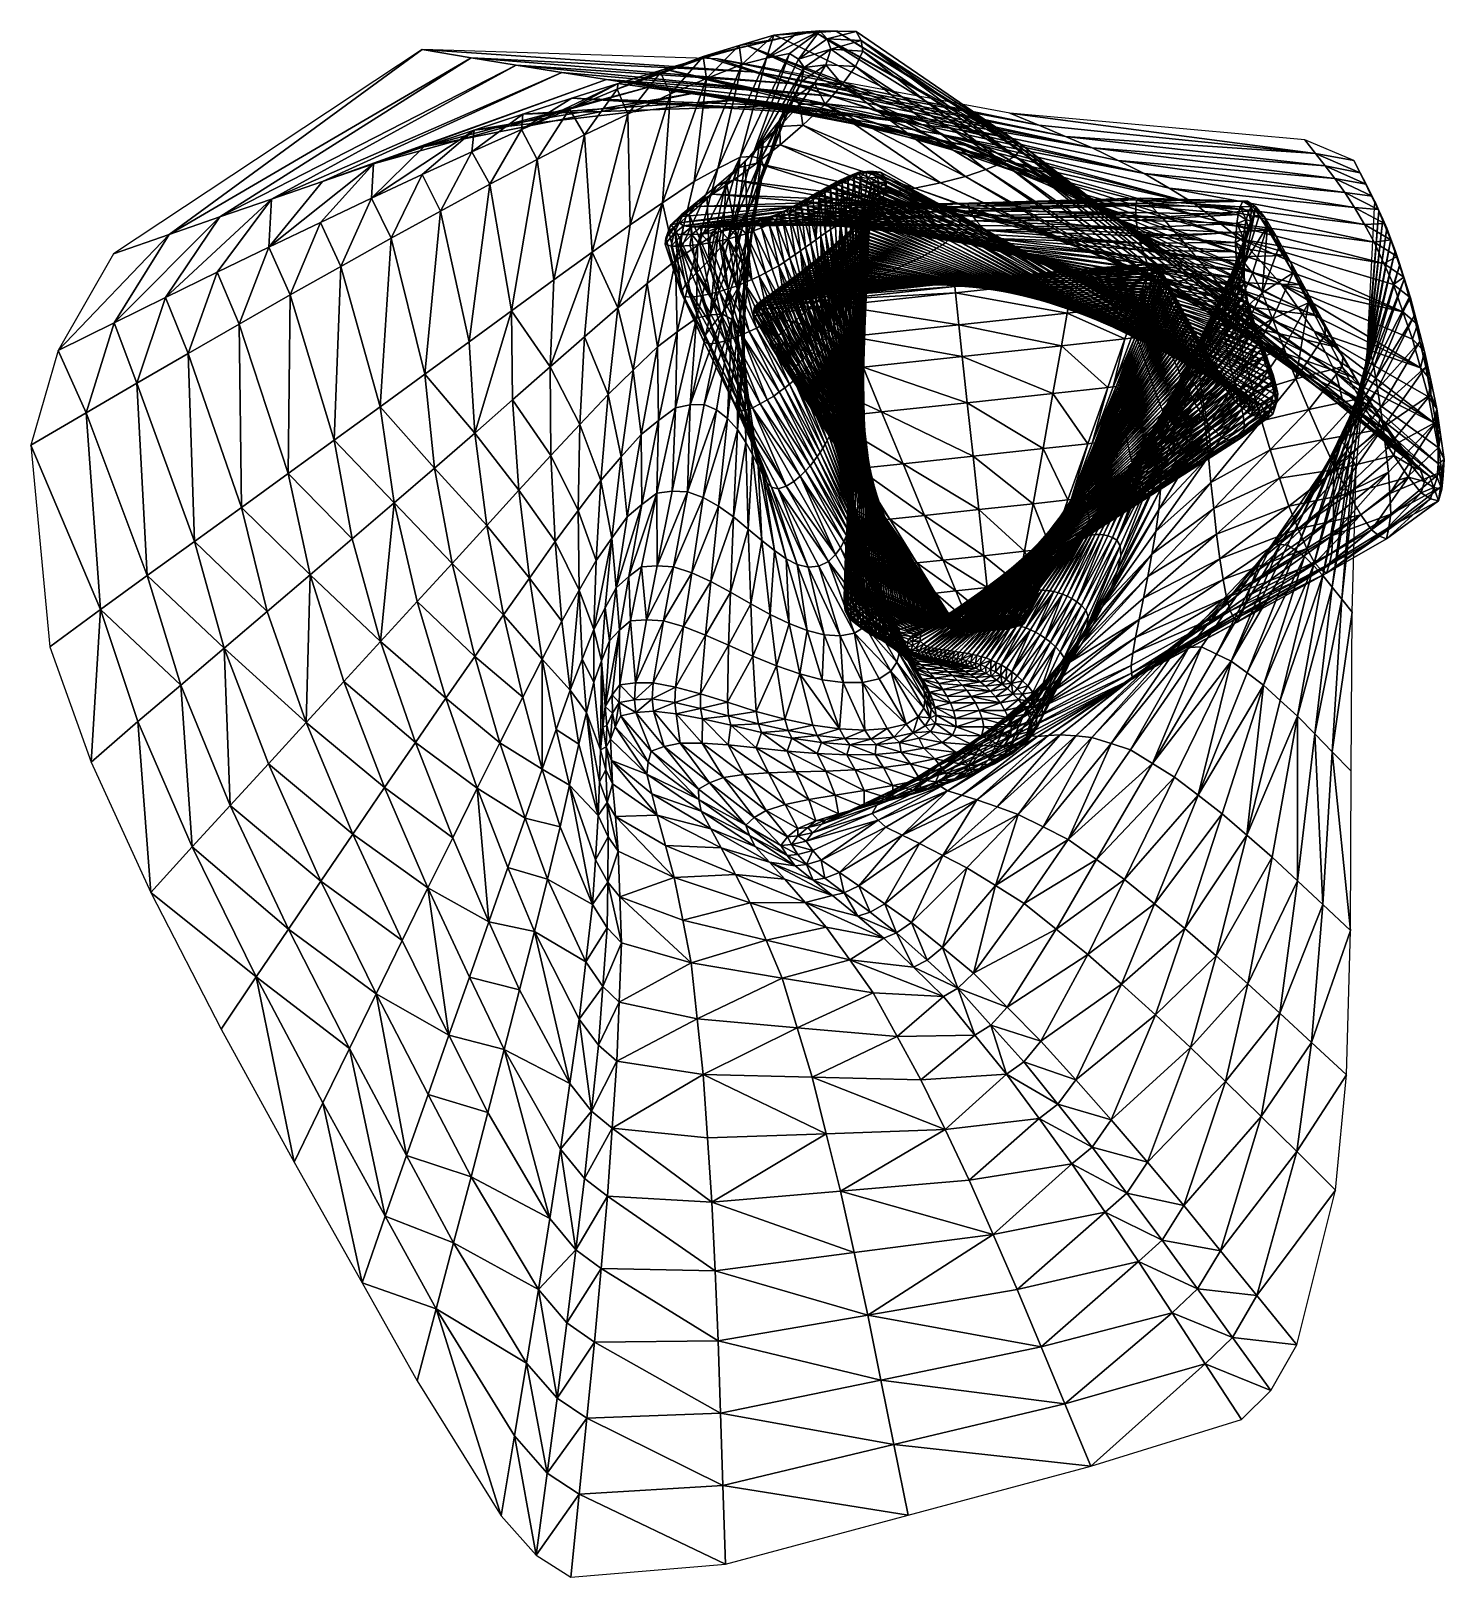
# Model space of a CAD drawing. Header units: inches. Extents: x -3896 to -143, y -5453 to -1346.
import ezdxf

# ---------------------------------------------------------------- set-up
doc = ezdxf.new("R2010")
doc.units = ezdxf.units.IN
doc.header["$MEASUREMENT"] = 0
doc.layers.add('futuristic_skyscraper_low_poly', color=7, linetype='Continuous', true_color=0x8a086e)

msp = doc.modelspace()

# ---------------------------------------------------------------- meshes
at = {"layer": 'futuristic_skyscraper_low_poly', "color": 18, "true_color": 0x000000}
mesh = msp.add_polyface(dxfattribs=at)
corners = [(-2213.2, -1447, 1771.7), (-2102.1, -1415.5, 1929.1), (-1529.9, -1594.4, 1929.1), (-1757.3, -1346.1, 2559.1), (-1815.5, -1347.6, 2401.6), (-1922.8, -1357.4, 2401.6), (-1859, -1349.7, 2559.1), (-1942.4, -1418.5, 2559.1), (-1881.7, -1406.1, 2716.5), (-1801, -1345.8, 2716.5), (-2012.5, -1681.1, 2716.5), (-2135.1, -1511.5, 984.3), (-2021.5, -1528.9, 1141.7), (-1389.8, -1654.8, 1141.7), (-1906.6, -1648.1, 3818.9), (-1846, -1595.8, 3661.4), (-1907.5, -1600.1, 3661.4), (-1962.5, -1656.4, 3818.9), (-1968.3, -1696.9, 3976.4), (-1618.6, -1775.8, 3976.4), (-2367.5, -1475.2, 669.3), (-1671, -1551.7, 669.3), (-1768.3, -1518.7, 511.8), (-1574.8, -1585.2, 826.8), (-1612.7, -1584, 1771.7), (-1709.3, -1572, 1614.2), (-1992.9, -1385.1, 2086.6), (-1902.6, -1365.4, 2244.1), (-2015, -1384.4, 2244.1), (-1857.1, -1420.8, 2874), (-1781.1, -1366.8, 2874), (-1980.8, -1679.5, 2874), (-1842.6, -1442.6, 3031.5), (-1771.8, -1394.2, 3031.5), (-1956.9, -1685.5, 3031.5), (-1849.9, -1479.8, 3189), (-1785.4, -1435.7, 3189), (-1949.9, -1708.2, 3189), (-1814.9, -1485.6, 3346.5), (-1872.5, -1526.6, 3346.5), (-1955.4, -1741.5, 3346.5), (-1904.7, -1579.1, 3503.9), (-1968.7, -1781.2, 3503.9), (-1854.2, -1540.5, 3503.9), (-1786.9, -1540.3, 3503.9), (-1950.9, -1637.3, 3661.4), (-2029.5, -1741.1, 4133.9), (-1688.7, -1785.7, 4133.9), (-1754.4, -1793.9, 4291.3), (-1824.8, -1785.5, 7598.4), (-1804.4, -1779.7, 7598.4), (-1820.7, -1788.6, 7440.9), (-1808.5, -1776.1, 7755.9), (-1788, -1770.9, 7755.9), (-1792.4, -1767, 7913.4), (-1818.7, -1793.2, 7755.9), (-1803, -1783.7, 7913.4), (-1787.7, -1774.8, 8070.9)]
mesh.append_faces([[corners[k] for k in face] for face in [(0, 1, 2), (3, 4, 5), (5, 6, 3), (7, 8, 9), (9, 6, 7), (10, 8, 7), (11, 12, 13), (14, 15, 16), (16, 17, 14), (14, 18, 19), (20, 21, 22), (23, 21, 20), (0, 24, 25), (2, 1, 26), (5, 4, 27), (27, 28, 5), (3, 6, 9), (7, 6, 5), (29, 30, 9), (9, 8, 29), (31, 29, 8), (29, 32, 33), (33, 30, 29), (31, 34, 32), (32, 29, 31), (32, 35, 36), (36, 33, 32), (34, 37, 35), (35, 32, 34), (38, 36, 35), (35, 39, 38), (39, 35, 37), (37, 40, 39), (41, 39, 40), (40, 42, 41), (43, 38, 39), (39, 41, 43), (38, 43, 44), (45, 41, 42), (16, 43, 41), (41, 45, 16), (15, 44, 43), (43, 16, 15), (18, 14, 17), (17, 16, 45), (18, 46, 47), (48, 47, 46), (49, 50, 51), (52, 53, 50), (50, 49, 52), (53, 52, 54), (54, 52, 55), (55, 56, 54), (54, 56, 57)]], dxfattribs={"vtx2": -1, "color": 18})
mesh = msp.add_polyface(dxfattribs=at)
corners = [(-1697.3, -1721.4, 8858.3), (-1679.5, -1720.5, 9015.7), (-1658.7, -1718.9, 9015.7), (-1676.4, -1719.4, 8858.3), (-1692.5, -1735.3, 9015.7), (-1757.3, -1346.1, 2559.1), (-1704.8, -1347.8, 2716.5), (-1266.5, -1647.5, 2716.5), (-1529.9, -1594.4, 1929.1), (-1612.7, -1584, 1771.7), (-2213.2, -1447, 1771.7), (-1965.4, -1455, 196.9), (-1867.2, -1486.6, 354.3), (-1148.9, -1625.9, 354.3), (-1389.8, -1654.8, 1141.7), (-1481.8, -1619.9, 984.3), (-2135.1, -1511.5, 984.3), (-1768.3, -1518.7, 511.8), (-1078.1, -1656.2, 511.8), (-1618.6, -1775.8, 3976.4), (-1548.7, -1763.6, 3818.9), (-1906.6, -1648.1, 3818.9), (-1219.1, -1596.3, 196.9), (-1296, -1563.9, 0), (-2072.8, -1420.4, 0), (-1671, -1551.7, 669.3), (-1574.8, -1585.2, 826.8), (-1913.9, -1544.3, 1299.2), (-1303.7, -1691.6, 1299.2), (-2021.5, -1528.9, 1141.7), (-1806.3, -1559.8, 1456.7), (-1217.6, -1728.4, 1456.7), (-1709.3, -1572, 1614.2), (-1141.9, -1768.2, 1614.2), (-1992.9, -1385.1, 2086.6), (-1449.4, -1604.6, 2086.6), (-1387.2, -1614.5, 2244.1), (-1902.6, -1365.4, 2244.1), (-1815.5, -1347.6, 2401.6), (-1328.2, -1624.3, 2401.6), (-1294.9, -1635.7, 2559.1), (-1801, -1345.8, 2716.5), (-1690.7, -1371, 2874), (-1781.1, -1366.8, 2874), (-1687.1, -1399.7, 3031.5), (-1282.5, -1678.7, 3031.5), (-1771.8, -1394.2, 3031.5), (-1706.5, -1440.4, 3189), (-1314.5, -1696.3, 3189), (-1785.4, -1435.7, 3189), (-1741.8, -1488.2, 3346.5), (-1814.9, -1485.6, 3346.5), (-1359.9, -1714.2, 3346.5), (-1786.9, -1540.3, 3503.9), (-1413.8, -1732.3, 3503.9), (-1480.2, -1749.1, 3661.4), (-1846, -1595.8, 3661.4), (-1713.4, -1727.6, 8700.8), (-1692.4, -1725.2, 8700.8), (-1708.5, -1730.9, 8543.3), (-1710, -1736.6, 8858.3), (-1660.8, -1722.4, 9173.2), (-1640.1, -1721.2, 9173.2), (-1673.9, -1736.7, 9173.2), (-1649.9, -1734.7, 9330.7), (-1629.6, -1733.7, 9330.7)]
mesh.append_faces([[corners[k] for k in face] for face in [(0, 1, 2), (2, 3, 0), (4, 1, 0), (5, 6, 7), (8, 9, 10), (11, 12, 13), (14, 15, 16), (12, 17, 18), (19, 20, 21), (22, 23, 24), (24, 11, 22), (18, 17, 25), (16, 15, 26), (27, 28, 14), (14, 29, 27), (28, 27, 30), (31, 30, 32), (33, 32, 9), (34, 35, 8), (36, 35, 34), (34, 37, 36), (36, 37, 38), (38, 39, 36), (40, 39, 38), (38, 5, 40), (41, 6, 5), (7, 6, 42), (43, 42, 6), (6, 41, 43), (42, 44, 45), (46, 44, 42), (42, 43, 46), (44, 47, 48), (46, 49, 47), (47, 44, 46), (50, 47, 49), (49, 51, 50), (47, 50, 52), (53, 50, 51), (54, 52, 50), (50, 53, 54), (55, 54, 53), (53, 56, 55), (20, 55, 56), (56, 21, 20), (57, 58, 59), (0, 3, 58), (58, 57, 0), (60, 0, 57), (61, 62, 2), (2, 1, 61), (63, 61, 1), (61, 64, 65), (65, 62, 61)]], dxfattribs={"vtx2": -1, "color": 18})
mesh = msp.add_polyface(dxfattribs=at)
corners = [(-1266.5, -1647.5, 2716.5), (-1294.9, -1635.7, 2559.1), (-1757.3, -1346.1, 2559.1), (-1148.9, -1625.9, 354.3), (-1219.1, -1596.3, 196.9), (-1965.4, -1455, 196.9), (-1078.1, -1656.2, 511.8), (-1867.2, -1486.6, 354.3), (-1109.9, -1923.3, 3818.9), (-1046.7, -1949.3, 3661.4), (-1480.2, -1749.1, 3661.4), (-1548.7, -1763.6, 3818.9), (-1347.3, -1818.4, 4448.8), (-1386, -1804.8, 4606.3), (-928, -1804, 4606.3), (-856.8, -1955.2, 2401.6), (-1328.2, -1624.3, 2401.6), (-962.2, -1828.4, 5236.2), (-962, -1809.8, 5078.7), (-1402.8, -1823.7, 5078.7), (-1394.7, -1836.8, 5236.2), (-1671, -1551.7, 669.3), (-1008.5, -1689.7, 669.3), (-939.6, -1724.6, 826.8), (-1574.8, -1585.2, 826.8), (-1481.8, -1619.9, 984.3), (-873.1, -1763.7, 984.3), (-1389.8, -1654.8, 1141.7), (-807.2, -1804, 1141.7), (-1303.7, -1691.6, 1299.2), (-1806.3, -1559.8, 1456.7), (-1217.6, -1728.4, 1456.7), (-1709.3, -1572, 1614.2), (-1141.9, -1768.2, 1614.2), (-1612.7, -1584, 1771.7), (-1066.5, -1808.2, 1771.7), (-1529.9, -1594.4, 1929.1), (-1003.8, -1847.5, 1929.1), (-1449.4, -1604.6, 2086.6), (-943.1, -1886.7, 2086.6), (-1387.2, -1614.5, 2244.1), (-898.5, -1921.3, 2244.1), (-837, -1979.2, 2559.1), (-821.4, -2001.2, 2716.5), (-1270.1, -1662.8, 2874), (-1690.7, -1371, 2874), (-1282.5, -1678.7, 3031.5), (-851.3, -2010.9, 3031.5), (-1314.5, -1696.3, 3189), (-886, -2004.3, 3189), (-1687.1, -1399.7, 3031.5), (-1359.9, -1714.2, 3346.5), (-931.8, -1991, 3346.5), (-1706.5, -1440.4, 3189), (-1413.8, -1732.3, 3503.9), (-984.4, -1973.5, 3503.9), (-1618.6, -1775.8, 3976.4), (-1173.5, -1895.8, 3976.4), (-1236.5, -1867.6, 4133.9), (-1295.5, -1840.9, 4291.3), (-1688.7, -1785.7, 4133.9), (-848.5, -1891.1, 4291.3), (-892.6, -1840.2, 4448.8), (-1405.3, -1803.4, 4763.8), (-949.7, -1789.8, 4763.8), (-959.3, -1794.6, 4921.3), (-1408.3, -1811.4, 4921.3), (-1385.4, -1850.4, 5393.7), (-961.3, -1848.5, 5393.7), (-1374.4, -1862.9, 5551.2), (-957.9, -1869.2, 5551.2), (-1363.3, -1875.5, 5708.7), (-1174.3, -1978.3, 8228.3), (-1519.9, -1831.2, 8228.3), (-1505.8, -1827.9, 8385.8)]
mesh.append_faces([[corners[k] for k in face] for face in [(0, 1, 2), (3, 4, 5), (6, 3, 7), (8, 9, 10), (10, 11, 8), (12, 13, 14), (15, 16, 1), (17, 18, 19), (19, 20, 17), (21, 22, 6), (23, 22, 21), (21, 24, 23), (23, 24, 25), (25, 26, 23), (25, 27, 28), (28, 27, 29), (30, 31, 29), (32, 33, 31), (34, 35, 33), (36, 37, 35), (35, 34, 36), (38, 39, 37), (37, 36, 38), (39, 38, 40), (41, 40, 16), (42, 1, 0), (43, 0, 44), (45, 44, 0), (44, 46, 47), (46, 44, 45), (46, 48, 49), (48, 46, 50), (48, 51, 52), (51, 48, 53), (51, 54, 55), (54, 10, 9), (11, 56, 57), (57, 8, 11), (58, 57, 56), (59, 58, 60), (58, 59, 61), (59, 12, 62), (14, 13, 63), (63, 64, 14), (65, 64, 63), (63, 66, 65), (18, 65, 66), (66, 19, 18), (67, 68, 17), (17, 20, 67), (67, 69, 70), (70, 68, 67), (70, 69, 71), (72, 73, 74)]], dxfattribs={"vtx2": -1, "color": 18})
mesh = msp.add_polyface(dxfattribs=at)
corners = [(-2726.4, -1417, 196.9), (-3528.9, -1886.5, 196.9), (-3393.8, -1839.6, 354.3), (-2606.9, -1436.6, 354.3), (-3676.7, -1937.9), (-3823, -2194.6), (-3674.4, -2121.1, 196.9), (-3748.8, -2360.2, 196.9), (-3614.3, -2281.9, 354.3), (-3538.5, -2054.2, 354.3), (-3586.9, -2792.5, 354.3), (-3257.3, -1792.3, 511.8), (-2718.8, -1609.2, 1141.7), (-2852, -1654, 984.3), (-2991.7, -1790.4, 984.3), (-2856.8, -1727, 1141.7), (-3478.3, -2202.8, 511.8), (-3401.1, -1986.7, 511.8), (-3461.7, -2701.8, 511.8), (-2931.4, -2599.7, 1141.7), (-2968.5, -2344, 1141.7), (-3090.4, -2432.5, 984.3), (-2857.1, -1395.6, 0), (-3895.7, -2446.5), (-3710.9, -2882.3, 196.9), (-3263.9, -1920.2, 669.3), (-3121.2, -1745.5, 669.3), (-2486.4, -1456.2, 511.8), (-3342.4, -2124.7, 669.3), (-3337, -2611.4, 669.3), (-3127.1, -1854.3, 826.8), (-2985.8, -1699.2, 826.8), (-2367.5, -1475.2, 669.3), (-3207, -2047.1, 826.8), (-3212.8, -2521.4, 826.8), (-3042.5, -2695.1, 984.3), (-3072.8, -1971.4, 984.3), (-2939.2, -1896.3, 1141.7), (-2824.2, -2506.9, 1299.2), (-2850.1, -2257.7, 1299.2), (-2808.2, -1824.7, 1299.2)]
mesh.append_faces([[corners[k] for k in face] for face in [(0, 1, 2), (2, 3, 0), (1, 4, 5), (5, 6, 1), (6, 7, 8), (8, 9, 6), (10, 8, 7), (3, 2, 11), (12, 13, 14), (14, 15, 12), (9, 8, 16), (16, 17, 9), (18, 16, 8), (19, 20, 21), (22, 4, 1), (1, 0, 22), (6, 9, 2), (2, 1, 6), (5, 23, 7), (7, 6, 5), (24, 7, 23), (9, 17, 11), (11, 2, 9), (25, 26, 11), (11, 17, 25), (27, 11, 26), (17, 16, 28), (28, 25, 17), (16, 18, 29), (29, 28, 16), (25, 30, 31), (31, 26, 25), (32, 26, 31), (14, 13, 31), (31, 30, 14), (25, 28, 33), (33, 30, 25), (28, 29, 34), (34, 33, 28), (35, 21, 34), (30, 33, 36), (36, 14, 30), (33, 34, 21), (21, 36, 33), (14, 36, 37), (37, 15, 14), (36, 21, 20), (20, 37, 36), (38, 39, 20), (20, 19, 38), (15, 37, 40), (37, 20, 39), (39, 40, 37)]], dxfattribs={"vtx2": -1, "color": 18})
mesh = msp.add_polyface(dxfattribs=at)
corners = [(-2336.2, -1485.5, 1614.2), (-2459.5, -1524.1, 1456.7), (-2592.7, -1607.4, 1456.7), (-2466, -1553.8, 1614.2), (-2339.4, -1500.4, 1771.7), (-2425.8, -1622.2, 1771.7), (-2310.8, -1566.6, 1929.1), (-2507.6, -2006.9, 1771.7), (-2405.4, -1933.3, 1929.1), (-2619.5, -2089.1, 1614.2), (-2731.7, -2171.4, 1456.7), (-2717, -2414.1, 1456.7), (-2616.9, -2325.9, 1614.2), (-2857.1, -1395.6, 0), (-2726.4, -1417, 196.9), (-1965.4, -1455, 196.9), (-2684.9, -2659.2, 1456.7), (-2599.8, -2566.1, 1614.2), (-3257.3, -1792.3, 511.8), (-2486.4, -1456.2, 511.8), (-2606.9, -1436.6, 354.3), (-2517, -2237.9, 1771.7), (-2514.9, -2473.4, 1771.7), (-2438.2, -2391.7, 1929.1), (-2426.2, -2158.8, 1929.1), (-2442.4, -2620.1, 1929.1), (-1867.2, -1486.6, 354.3), (-3121.2, -1745.5, 669.3), (-2367.5, -1475.2, 669.3), (-2985.8, -1699.2, 826.8), (-2249.7, -1493.9, 826.8), (-2852, -1654, 984.3), (-2135.1, -1511.5, 984.3), (-2718.8, -1609.2, 1141.7), (-2724.8, -1667.2, 1299.2), (-2589.2, -1566.7, 1299.2), (-2856.8, -1727, 1141.7), (-2021.5, -1528.9, 1141.7), (-2808.2, -1824.7, 1299.2), (-2850.1, -2257.7, 1299.2), (-2824.2, -2506.9, 1299.2), (-2677.3, -1753, 1456.7), (-2551.5, -1687.5, 1614.2), (-2336.9, -2081, 2086.6), (-2362.7, -2311.9, 2086.6), (-2382.1, -2540.1, 2086.6), (-2328.2, -2477.5, 2244.1)]
mesh.append_faces([[corners[k] for k in face] for face in [(0, 1, 2), (2, 3, 0), (4, 5, 6), (5, 7, 8), (8, 6, 5), (9, 10, 11), (11, 12, 9), (13, 14, 15), (11, 16, 17), (17, 12, 11), (18, 19, 20), (21, 22, 23), (23, 24, 21), (25, 23, 22), (14, 20, 26), (27, 28, 19), (29, 30, 28), (30, 29, 31), (31, 32, 30), (32, 31, 33), (34, 35, 33), (33, 36, 34), (37, 33, 35), (38, 34, 36), (2, 1, 35), (35, 34, 2), (11, 10, 39), (39, 40, 11), (16, 11, 40), (34, 38, 41), (41, 2, 34), (38, 39, 10), (10, 41, 38), (0, 3, 4), (2, 41, 42), (42, 3, 2), (41, 10, 9), (9, 42, 41), (21, 7, 9), (9, 12, 21), (3, 42, 5), (5, 4, 3), (42, 9, 7), (7, 5, 42), (12, 17, 22), (22, 21, 12), (21, 24, 8), (8, 7, 21), (8, 24, 43), (24, 23, 44), (44, 43, 24), (23, 25, 45), (45, 44, 23), (44, 45, 46)]], dxfattribs={"vtx2": -1, "color": 18})
mesh = msp.add_polyface(dxfattribs=at)
corners = [(-2310.8, -1566.6, 1929.1), (-2224, -1456.3, 1929.1), (-2339.4, -1500.4, 1771.7), (-2071.4, -1711.5, 2559.1), (-2134.3, -1746.2, 2401.6), (-2184.3, -1955.7, 2401.6), (-2125.8, -1915.6, 2559.1), (-1965.4, -1455, 196.9), (-2072.8, -1420.4, 0), (-2857.1, -1395.6, 0), (-2134.3, -1812.5, 4448.8), (-2086.3, -1779.6, 4291.3), (-2126.1, -1798.9, 4291.3), (-2169.4, -1834.4, 4448.8), (-2186.7, -1869.3, 4448.8), (-2147.6, -1833.9, 4291.3), (-2129.6, -1989.7, 4291.3), (-2210, -1896.6, 4606.3), (-2197.1, -1862.1, 4606.3), (-2141.2, -1886.3, 5236.2), (-2166.3, -1886.6, 5078.7), (-2171.7, -1917.7, 5078.7), (-2117.9, -1867.5, 5236.2), (-2141.9, -1866.3, 5078.7), (-1867.2, -1486.6, 354.3), (-2726.4, -1417, 196.9), (-2606.9, -1436.6, 354.3), (-2486.4, -1456.2, 511.8), (-1768.3, -1518.7, 511.8), (-2367.5, -1475.2, 669.3), (-2718.8, -1609.2, 1141.7), (-2021.5, -1528.9, 1141.7), (-2135.1, -1511.5, 984.3), (-2589.2, -1566.7, 1299.2), (-1913.9, -1544.3, 1299.2), (-2459.5, -1524.1, 1456.7), (-2336.2, -1485.5, 1614.2), (-1709.3, -1572, 1614.2), (-2213.2, -1447, 1771.7), (-2102.1, -1415.5, 1929.1), (-2110.4, -1413.8, 2086.6), (-2197.5, -1512.5, 2086.6), (-2405.4, -1933.3, 1929.1), (-2304.7, -1860.9, 2086.6), (-2101.5, -1472.5, 2244.1), (-2218.3, -1802.3, 2244.1), (-2100.4, -1792.2, 4133.9), (-2095.1, -1955.1, 4133.9), (-2166.1, -1838.9, 4606.3), (-2211.3, -1912.1, 4763.8), (-2202, -1878.5, 4763.8), (-2174.3, -1855.5, 4763.8), (-2188.8, -1885.2, 4921.3), (-2195.6, -1917.7, 4921.3), (-2163.1, -1863.4, 4921.3), (-2115, -1885.3, 5393.7), (-2092.5, -1867.8, 5393.7), (-2119.5, -1913.4, 5393.7), (-2146, -1916, 5236.2), (-2093.7, -1908.9, 5551.2)]
mesh.append_faces([[corners[k] for k in face] for face in [(0, 1, 2), (3, 4, 5), (5, 6, 3), (7, 8, 9), (10, 11, 12), (12, 13, 10), (14, 15, 16), (14, 17, 18), (18, 13, 14), (19, 20, 21), (19, 22, 23), (23, 20, 19), (24, 7, 25), (26, 27, 28), (28, 27, 29), (30, 31, 32), (33, 34, 31), (34, 33, 35), (35, 36, 37), (2, 38, 36), (2, 1, 39), (39, 38, 2), (39, 1, 40), (1, 0, 41), (41, 40, 1), (0, 42, 43), (43, 41, 0), (40, 41, 44), (41, 43, 45), (45, 44, 41), (5, 4, 45), (44, 45, 4), (15, 46, 47), (46, 15, 12), (13, 18, 48), (48, 10, 13), (13, 12, 15), (15, 14, 13), (17, 49, 50), (50, 18, 17), (51, 48, 18), (18, 50, 51), (52, 50, 49), (49, 53, 52), (51, 50, 52), (52, 54, 51), (20, 52, 53), (54, 52, 20), (20, 23, 54), (55, 56, 22), (22, 19, 55), (57, 55, 19), (19, 58, 57), (55, 57, 59)]], dxfattribs={"vtx2": -1, "color": 18})
mesh = msp.add_polyface(dxfattribs=at)
corners = [(-1942.4, -1418.5, 2559.1), (-2071.4, -1711.5, 2559.1), (-2012.5, -1681.1, 2716.5), (-2134.3, -1812.5, 4448.8), (-2166.1, -1838.9, 4606.3), (-1851.3, -1811.3, 4606.3), (-1999.4, -1692.5, 3818.9), (-1950.9, -1637.3, 3661.4), (-1995, -1828, 3661.4), (-2025.2, -1873, 3818.9), (-2049.6, -1744.5, 3976.4), (-2018.6, -1709.1, 3976.4), (-1962.5, -1656.4, 3818.9), (-1768.3, -1518.7, 511.8), (-1867.2, -1486.6, 354.3), (-2606.9, -1436.6, 354.3), (-2367.5, -1475.2, 669.3), (-2249.7, -1493.9, 826.8), (-1574.8, -1585.2, 826.8), (-2135.1, -1511.5, 984.3), (-2459.5, -1524.1, 1456.7), (-1806.3, -1559.8, 1456.7), (-1913.9, -1544.3, 1299.2), (-1709.3, -1572, 1614.2), (-2336.2, -1485.5, 1614.2), (-2213.2, -1447, 1771.7), (-2110.4, -1413.8, 2086.6), (-1992.9, -1385.1, 2086.6), (-2102.1, -1415.5, 1929.1), (-2015, -1384.4, 2244.1), (-1902.6, -1365.4, 2244.1), (-2101.5, -1472.5, 2244.1), (-2008.4, -1435.1, 2401.6), (-1922.8, -1357.4, 2401.6), (-2134.3, -1746.2, 2401.6), (-2125.8, -1915.6, 2559.1), (-2070.5, -1879.8, 2716.5), (-1881.7, -1406.1, 2716.5), (-1980.8, -1679.5, 2874), (-2036, -1872.4, 2874), (-2007.6, -1872.5, 3031.5), (-1956.9, -1685.5, 3031.5), (-1992.5, -1889.1, 3189), (-1949.9, -1708.2, 3189), (-1955.4, -1741.5, 3346.5), (-1987.5, -1916.1, 3346.5), (-1968.7, -1781.2, 3503.9), (-1968.3, -1696.9, 3976.4), (-2059, -1915.6, 3976.4), (-2074.4, -1757.1, 4133.9), (-2029.5, -1741.1, 4133.9), (-2095.1, -1955.1, 4133.9), (-2100.4, -1792.2, 4133.9), (-2126.1, -1798.9, 4291.3), (-2086.3, -1779.6, 4291.3), (-1754.4, -1793.9, 4291.3), (-1811.4, -1801.8, 4448.8), (-2174.3, -1855.5, 4763.8), (-1866.7, -1821.8, 4763.8), (-2163.1, -1863.4, 4921.3), (-1862.4, -1831.5, 4921.3), (-1949.9, -1844.1, 6338.6), (-1970.3, -1855.1, 6338.6), (-1949.3, -1847.8, 6496.1)]
mesh.append_faces([[corners[k] for k in face] for face in [(0, 1, 2), (3, 4, 5), (6, 7, 8), (8, 9, 6), (6, 10, 11), (11, 12, 6), (13, 14, 15), (16, 17, 18), (18, 17, 19), (20, 21, 22), (23, 21, 20), (23, 24, 25), (26, 27, 28), (26, 29, 30), (30, 27, 26), (31, 29, 26), (29, 31, 32), (32, 33, 29), (34, 32, 31), (33, 32, 0), (32, 34, 1), (1, 0, 32), (35, 36, 2), (2, 1, 35), (37, 2, 38), (39, 38, 2), (2, 36, 39), (39, 40, 41), (41, 38, 39), (40, 42, 43), (43, 41, 40), (44, 43, 42), (42, 45, 44), (46, 44, 45), (46, 8, 7), (12, 11, 47), (9, 48, 10), (10, 6, 9), (7, 6, 12), (11, 49, 50), (50, 47, 11), (51, 52, 10), (49, 11, 10), (10, 52, 49), (49, 53, 54), (54, 50, 49), (50, 54, 55), (53, 49, 52), (54, 3, 56), (5, 4, 57), (57, 58, 5), (58, 57, 59), (59, 60, 58), (61, 62, 63)]], dxfattribs={"vtx2": -1, "color": 18})
mesh = msp.add_polyface(dxfattribs=at)
corners = [(-923.5, -1964.6, 16502.7), (-918, -1965.7, 16417.3), (-1119.4, -1979.7, 16417.3), (-1123.1, -1980.2, 16503.6), (-909.4, -1972, 16502.2), (-928.3, -1974, 16507.7), (-916.9, -1977.6, 16506), (-902.9, -1973.7, 16417.3), (-1296, -1563.9, 0), (-1219.1, -1596.3, 196.9), (-484.7, -1671, 196.9), (-683.9, -1898.8, 1456.7), (-1217.6, -1728.4, 1456.7), (-1141.9, -1768.2, 1614.2), (-928, -1804, 4606.3), (-892.6, -1840.2, 4448.8), (-1347.3, -1818.4, 4448.8), (-1109.9, -1923.3, 3818.9), (-1173.5, -1895.8, 3976.4), (-745.9, -2012.3, 3976.4), (-1294.9, -1635.7, 2559.1), (-837, -1979.2, 2559.1), (-856.8, -1955.2, 2401.6), (-575.7, -2018.3, 1771.7), (-1066.5, -1808.2, 1771.7), (-1003.8, -1847.5, 1929.1), (-962, -1809.8, 5078.7), (-962.2, -1828.4, 5236.2), (-689.7, -1833.8, 5236.2), (-1148.9, -1625.9, 354.3), (-459, -1703.8, 354.3), (-1078.1, -1656.2, 511.8), (-433, -1737.6, 511.8), (-1008.5, -1689.7, 669.3), (-807.2, -1804, 1141.7), (-873.1, -1763.7, 984.3), (-1481.8, -1619.9, 984.3), (-1303.7, -1691.6, 1299.2), (-745.6, -1851.4, 1299.2), (-629.6, -1958.3, 1614.2), (-1387.2, -1614.5, 2244.1), (-898.5, -1921.3, 2244.1), (-943.1, -1886.7, 2086.6), (-1328.2, -1624.3, 2401.6), (-1266.5, -1647.5, 2716.5), (-821.4, -2001.2, 2716.5), (-1270.1, -1662.8, 2874), (-832.6, -2008.2, 2874), (-851.3, -2010.9, 3031.5), (-886, -2004.3, 3189), (-1282.5, -1678.7, 3031.5), (-931.8, -1991, 3346.5), (-1314.5, -1696.3, 3189), (-984.4, -1973.5, 3503.9), (-1359.9, -1714.2, 3346.5), (-799.1, -1949.7, 4133.9), (-1236.5, -1867.6, 4133.9), (-848.5, -1891.1, 4291.3), (-1295.5, -1840.9, 4291.3), (-949.7, -1789.8, 4763.8), (-665.4, -1797.7, 4763.8), (-959.3, -1794.6, 4921.3), (-677.8, -1798, 4921.3), (-684.7, -1813.1, 5078.7), (-961.3, -1848.5, 5393.7), (-693.9, -1857.1, 5393.7), (-957.9, -1869.2, 5551.2), (-1363.3, -1875.5, 5708.7), (-954.4, -1889.9, 5708.7), (-695.4, -1882.3, 5551.2), (-696.8, -1907.7, 5708.7), (-949.2, -1909.3, 5866.1), (-1339.7, -1896.8, 6023.6), (-943.6, -1928.5, 6023.6), (-696, -1932.3, 5866.1), (-937.7, -1947.2, 6181.1), (-694.6, -1956.7, 6023.6), (-1315.7, -1914.8, 6338.6), (-930.5, -1963.9, 6338.6), (-692.8, -1980.7, 6181.1), (-1303.6, -1922.8, 6496.1), (-923.2, -1980.6, 6496.1), (-1291.5, -1930.8, 6653.5), (-915.9, -1997.3, 6653.5), (-911.6, -1972.5, 16259.8), (-1113.5, -1983.6, 16259.8), (-896, -1980.9, 16259.8)]
mesh.append_faces([[corners[k] for k in face] for face in [(0, 1, 2), (2, 3, 0), (4, 0, 5), (5, 6, 4), (4, 7, 1), (1, 0, 4), (8, 9, 10), (11, 12, 13), (14, 15, 16), (17, 18, 19), (20, 21, 22), (23, 24, 25), (26, 27, 28), (10, 9, 29), (30, 29, 31), (32, 31, 33), (34, 35, 36), (37, 38, 34), (38, 37, 12), (12, 11, 38), (39, 13, 24), (40, 41, 42), (43, 22, 41), (44, 45, 21), (46, 47, 45), (48, 47, 46), (49, 48, 50), (51, 49, 52), (53, 51, 54), (55, 19, 18), (18, 56, 55), (57, 55, 56), (15, 57, 58), (14, 59, 60), (59, 61, 62), (61, 26, 63), (28, 27, 64), (65, 64, 66), (67, 68, 66), (69, 66, 68), (70, 68, 71), (71, 68, 67), (72, 73, 71), (74, 71, 73), (75, 73, 72), (76, 73, 75), (77, 78, 75), (79, 75, 78), (80, 81, 78), (82, 83, 81), (1, 84, 85), (85, 2, 1), (7, 86, 84), (84, 1, 7)]], dxfattribs={"vtx2": -1, "color": 18})
mesh = msp.add_polyface(dxfattribs=at)
corners = [(-848.5, -1891.1, 4291.3), (-892.6, -1840.2, 4448.8), (-610.4, -1874.1, 4448.8), (-484.7, -1671, 196.9), (-512.9, -1635.1, 0), (-1296, -1563.9, 0), (-1141.9, -1768.2, 1614.2), (-629.6, -1958.3, 1614.2), (-683.9, -1898.8, 1456.7), (-354.8, -1860.4, 984.3), (-873.1, -1763.7, 984.3), (-807.2, -1804, 1141.7), (-1003.8, -1847.5, 1929.1), (-531.3, -2080.8, 1929.1), (-575.7, -2018.3, 1771.7), (-662.7, -1870, 5236.2), (-706.9, -1988.7, 5236.2), (-698.5, -1971.7, 5078.7), (-689.7, -1833.8, 5236.2), (-684.7, -1813.1, 5078.7), (-962, -1809.8, 5078.7), (-668.7, -1847.4, 5236.2), (-1148.9, -1625.9, 354.3), (-459, -1703.8, 354.3), (-406.9, -1775.4, 669.3), (-1008.5, -1689.7, 669.3), (-939.6, -1724.6, 826.8), (-380.8, -1815.2, 826.8), (-1066.5, -1808.2, 1771.7), (-943.1, -1886.7, 2086.6), (-488.5, -2143.7, 2086.6), (-898.5, -1921.3, 2244.1), (-745.9, -2012.3, 3976.4), (-799.1, -1949.7, 4133.9), (-525.4, -2020.1, 4133.9), (-570.2, -1942.6, 4291.3), (-928, -1804, 4606.3), (-643.4, -1822.4, 4606.3), (-665.4, -1797.7, 4763.8), (-727.3, -2089.7, 4763.8), (-672.9, -1962.4, 4763.8), (-687.9, -1959.9, 4921.3), (-677.8, -1798, 4921.3), (-949.7, -1789.8, 4763.8), (-647.7, -1835.9, 4921.3), (-742, -2085.5, 4921.3), (-959.3, -1794.6, 4921.3), (-693.9, -1857.1, 5393.7), (-673.6, -1870.5, 5393.7), (-961.3, -1848.5, 5393.7), (-668.3, -1892.7, 5393.7), (-714.3, -2008.1, 5393.7), (-695.4, -1882.3, 5551.2), (-675.8, -1895.8, 5551.2), (-957.9, -1869.2, 5551.2), (-671.2, -1917.7, 5551.2), (-718.8, -2029.8, 5551.2), (-696.8, -1907.7, 5708.7), (-677.8, -1921.2, 5708.7), (-954.4, -1889.9, 5708.7), (-673.9, -1942.7, 5708.7), (-723.2, -2051.5, 5708.7), (-696, -1932.3, 5866.1), (-677.6, -1945.9, 5866.1), (-949.2, -1909.3, 5866.1), (-674.2, -1967.2, 5866.1), (-725.1, -2072.9, 5866.1), (-943.6, -1928.5, 6023.6), (-694.6, -1956.7, 6023.6), (-676.8, -1970.6, 6023.6), (-674, -1991.5, 6023.6), (-937.7, -1947.2, 6181.1), (-692.8, -1980.7, 6181.1), (-675.6, -1994.7, 6181.1), (-930.5, -1963.9, 6338.6), (-688.8, -2002.8, 6338.6), (-672.2, -2017.1, 6338.6), (-923.2, -1980.6, 6496.1), (-684.9, -2024.8, 6496.1)]
mesh.append_faces([[corners[k] for k in face] for face in [(0, 1, 2), (3, 4, 5), (6, 7, 8), (9, 10, 11), (12, 13, 14), (15, 16, 17), (18, 19, 20), (19, 18, 21), (22, 23, 3), (24, 25, 26), (27, 26, 10), (28, 14, 7), (13, 12, 29), (30, 29, 31), (32, 33, 34), (33, 0, 35), (1, 36, 37), (37, 2, 1), (38, 37, 36), (39, 40, 41), (42, 38, 43), (17, 41, 44), (45, 41, 17), (19, 42, 46), (47, 48, 21), (21, 18, 47), (49, 47, 18), (50, 51, 16), (16, 15, 50), (47, 52, 53), (53, 48, 47), (54, 52, 47), (55, 56, 51), (51, 50, 55), (57, 58, 53), (53, 52, 57), (59, 57, 52), (60, 61, 56), (56, 55, 60), (57, 62, 63), (63, 58, 57), (64, 62, 57), (60, 65, 66), (67, 68, 62), (63, 62, 68), (68, 69, 63), (66, 65, 70), (71, 72, 68), (73, 69, 68), (68, 72, 73), (74, 75, 72), (73, 72, 75), (75, 76, 73), (77, 78, 75)]], dxfattribs={"vtx2": -1, "color": 18})
mesh = msp.add_polyface(dxfattribs=at)
corners = [(-252.4, -2091.7, 1614.2), (-277.5, -2019.6, 1456.7), (-683.9, -1898.8, 1456.7), (-629.6, -1958.3, 1614.2), (-345.5, -2198.4, 196.9), (-316.2, -1823.1, 196.9), (-305.9, -1846.2, 354.3), (-327.5, -1797.9, 0), (-383, -1689.6, 0), (-365.9, -1722.8, 196.9), (-484.7, -1671, 196.9), (-459, -1703.8, 354.3), (-350.3, -1753.1, 354.3), (-580.8, -1917.8, 4448.8), (-543.7, -1988.6, 4291.3), (-549.4, -1962.5, 4291.3), (-343.8, -2197.1, 354.3), (-295.4, -1870.2, 511.8), (-249, -2004.9, 1141.7), (-261.2, -1966.2, 984.3), (-285, -1900.5, 984.3), (-268.1, -1945.4, 1141.7), (-433, -1737.6, 511.8), (-334.5, -1784.4, 511.8), (-807.2, -1804, 1141.7), (-328.9, -1907.3, 1141.7), (-354.8, -1860.4, 984.3), (-347.3, -2199.8, 0), (-512.9, -1635.1, 0), (-318.2, -1819.9, 669.3), (-284.4, -1898.7, 669.3), (-342, -2196.6, 511.8), (-406.9, -1775.4, 669.3), (-301.9, -1857.3, 826.8), (-273.1, -1929.4, 826.8), (-339.6, -2201.1, 669.3), (-380.8, -1815.2, 826.8), (-873.1, -1763.7, 984.3), (-337, -2208.2, 826.8), (-250.5, -1999.9, 1299.2), (-235.8, -2054.1, 1299.2), (-745.6, -1851.4, 1299.2), (-303.2, -1963.4, 1299.2), (-232.8, -2054.5, 1456.7), (-575.7, -2018.3, 1771.7), (-506, -2041.5, 4133.9), (-502.9, -2068.4, 4133.9), (-525.4, -2020.1, 4133.9), (-570.2, -1942.6, 4291.3), (-588.5, -1892.5, 4448.8)]
mesh.append_faces([[corners[k] for k in face] for face in [(0, 1, 2), (2, 3, 0), (4, 5, 6), (5, 7, 8), (8, 9, 5), (9, 10, 11), (11, 12, 9), (13, 14, 15), (16, 6, 17), (18, 19, 20), (20, 21, 18), (12, 11, 22), (22, 23, 12), (24, 25, 26), (27, 7, 5), (9, 12, 6), (6, 5, 9), (8, 28, 10), (10, 9, 8), (12, 23, 17), (17, 6, 12), (29, 30, 17), (17, 23, 29), (31, 17, 30), (23, 22, 32), (32, 29, 23), (29, 33, 34), (34, 30, 29), (35, 30, 34), (20, 19, 34), (34, 33, 20), (29, 32, 36), (36, 33, 29), (37, 26, 36), (38, 34, 19), (33, 36, 26), (26, 20, 33), (39, 40, 18), (18, 21, 39), (20, 26, 25), (25, 21, 20), (41, 42, 25), (21, 25, 42), (42, 39, 21), (40, 39, 43), (2, 1, 42), (39, 42, 1), (1, 43, 39), (0, 3, 44), (45, 15, 14), (14, 46, 45), (15, 45, 47), (47, 48, 15), (49, 15, 48)]], dxfattribs={"vtx2": -1, "color": 18})
mesh = msp.add_polyface(dxfattribs=at)
corners = [(-610.4, -1874.1, 4448.8), (-643.4, -1822.4, 4606.3), (-620.9, -1839.2, 4606.3), (-588.5, -1892.5, 4448.8), (-570.2, -1942.6, 4291.3), (-848.5, -1891.1, 4291.3), (-549.4, -1962.5, 4291.3), (-580.8, -1917.8, 4448.8), (-543.7, -1988.6, 4291.3), (-626.4, -2041.6, 4448.8), (-668.7, -1847.4, 5236.2), (-662.7, -1870, 5236.2), (-656.1, -1850, 5078.7), (-663, -1827, 5078.7), (-698.5, -1971.7, 5078.7), (-684.7, -1813.1, 5078.7), (-1078.1, -1656.2, 511.8), (-433, -1737.6, 511.8), (-459, -1703.8, 354.3), (-1008.5, -1689.7, 669.3), (-406.9, -1775.4, 669.3), (-939.6, -1724.6, 826.8), (-380.8, -1815.2, 826.8), (-328.9, -1907.3, 1141.7), (-807.2, -1804, 1141.7), (-745.6, -1851.4, 1299.2), (-303.2, -1963.4, 1299.2), (-683.9, -1898.8, 1456.7), (-943.1, -1886.7, 2086.6), (-488.5, -2143.7, 2086.6), (-531.3, -2080.8, 1929.1), (-525.4, -2020.1, 4133.9), (-799.1, -1949.7, 4133.9), (-612.1, -1863.7, 4606.3), (-652.1, -1988.9, 4606.3), (-634.1, -1837.1, 4763.8), (-642.7, -1813.1, 4763.8), (-672.9, -1962.4, 4763.8), (-665.4, -1797.7, 4763.8), (-647.7, -1835.9, 4921.3), (-655.5, -1812.4, 4921.3), (-687.9, -1959.9, 4921.3), (-677.8, -1798, 4921.3), (-673.6, -1870.5, 5393.7), (-668.3, -1892.7, 5393.7), (-675.8, -1895.8, 5551.2), (-671.2, -1917.7, 5551.2), (-677.8, -1921.2, 5708.7), (-673.9, -1942.7, 5708.7), (-677.6, -1945.9, 5866.1), (-674.2, -1967.2, 5866.1), (-676.8, -1970.6, 6023.6), (-674, -1991.5, 6023.6), (-675.6, -1994.7, 6181.1), (-673.3, -2015.4, 6181.1), (-672.2, -2017.1, 6338.6), (-670.4, -2037.6, 6338.6), (-684.9, -2024.8, 6496.1), (-668.7, -2039.4, 6496.1)]
mesh.append_faces([[corners[k] for k in face] for face in [(0, 1, 2), (2, 3, 0), (0, 4, 5), (6, 3, 7), (8, 7, 9), (10, 11, 12), (12, 13, 10), (14, 12, 11), (10, 13, 15), (16, 17, 18), (19, 20, 17), (21, 22, 20), (23, 24, 25), (26, 25, 27), (28, 29, 30), (4, 31, 32), (4, 0, 3), (3, 2, 33), (33, 7, 3), (33, 34, 9), (9, 7, 33), (35, 33, 2), (2, 36, 35), (37, 34, 33), (33, 35, 37), (36, 2, 1), (1, 38, 36), (39, 35, 36), (36, 40, 39), (37, 35, 39), (39, 41, 37), (40, 36, 38), (38, 42, 40), (12, 39, 40), (40, 13, 12), (39, 12, 14), (40, 42, 15), (15, 13, 40), (43, 44, 11), (11, 10, 43), (45, 46, 44), (44, 43, 45), (47, 48, 46), (46, 45, 47), (48, 47, 49), (49, 50, 48), (50, 49, 51), (51, 52, 50), (52, 51, 53), (53, 54, 52), (54, 53, 55), (55, 56, 54), (57, 58, 55), (56, 55, 58)]], dxfattribs={"vtx2": -1, "color": 18})
mesh = msp.add_polyface(dxfattribs=at)
corners = [(-1464, -1822.9, 8858.3), (-1676.4, -1719.4, 8858.3), (-1658.7, -1718.9, 9015.7), (-1703.9, -1841.2, 9015.7), (-1692.5, -1735.3, 9015.7), (-1710, -1736.6, 8858.3), (-1697.3, -1721.4, 8858.3), (-1729.4, -1733.9, 8543.3), (-1708.5, -1730.9, 8543.3), (-1724.5, -1737.7, 8385.8), (-1745.3, -1741, 8385.8), (-1688.7, -1785.7, 4133.9), (-1618.6, -1775.8, 3976.4), (-1968.3, -1696.9, 3976.4), (-1792.4, -1767, 7913.4), (-1771.8, -1762.2, 7913.4), (-1788, -1770.9, 7755.9), (-1776.7, -1758.3, 8070.9), (-1756, -1754, 8070.9), (-1787.7, -1774.8, 8070.9), (-1548, -1837.8, 7913.4), (-1761, -1749.7, 8228.3), (-1740.2, -1745.9, 8228.3), (-1772.4, -1765.9, 8228.3), (-1533.9, -1834.5, 8070.9), (-1757, -1757, 8385.8), (-1519.9, -1831.2, 8228.3), (-1741.5, -1749.5, 8543.3), (-1713.4, -1727.6, 8700.8), (-1505.8, -1827.9, 8385.8), (-1732.9, -1850.1, 8700.8), (-1725.8, -1743, 8700.8), (-1491.8, -1825.7, 8543.3), (-1692.4, -1725.2, 8700.8), (-1719.4, -1843.4, 8858.3), (-1477.9, -1824.3, 8700.8), (-1449.9, -1826.1, 9015.7), (-1640.1, -1721.2, 9173.2), (-1679.5, -1720.5, 9015.7), (-1673.9, -1736.7, 9173.2), (-1687.4, -1841.4, 9173.2), (-1435.7, -1831.5, 9173.2), (-1629.6, -1733.7, 9330.7), (-1662.9, -1748.7, 9330.7), (-1649.9, -1734.7, 9330.7), (-1660.8, -1722.4, 9173.2), (-1429.8, -1843.4, 9330.7), (-1623.7, -1747.8, 9488.2), (-1643.6, -1748.7, 9488.2), (-1656.3, -1762.4, 9488.2), (-1645.4, -1763.8, 9645.7), (-1625.9, -1762.8, 9645.7), (-1657.8, -1777.4, 9645.7), (-1647.2, -1779, 9803.1), (-1628, -1777.7, 9803.1), (-1659.2, -1792.4, 9803.1), (-1634.4, -1789.2, 9960.6), (-1653.3, -1790.7, 9960.6)]
mesh.append_faces([[corners[k] for k in face] for face in [(0, 1, 2), (3, 4, 5), (6, 5, 4), (7, 8, 9), (9, 10, 7), (11, 12, 13), (14, 15, 16), (17, 18, 15), (15, 14, 17), (19, 17, 14), (20, 15, 18), (21, 22, 18), (18, 17, 21), (17, 19, 23), (23, 21, 17), (24, 18, 22), (10, 9, 22), (22, 21, 10), (21, 23, 25), (25, 10, 21), (26, 22, 9), (7, 10, 25), (25, 27, 7), (8, 7, 28), (29, 9, 8), (30, 31, 27), (7, 27, 31), (31, 28, 7), (32, 8, 33), (34, 5, 31), (28, 31, 5), (35, 33, 1), (36, 2, 37), (38, 4, 39), (40, 39, 4), (41, 37, 42), (39, 43, 44), (44, 45, 39), (43, 39, 40), (46, 42, 47), (44, 48, 47), (47, 42, 44), (48, 44, 43), (43, 49, 48), (47, 48, 50), (50, 51, 47), (50, 48, 49), (49, 52, 50), (51, 50, 53), (53, 54, 51), (53, 50, 52), (52, 55, 53), (56, 54, 53), (53, 57, 56)]], dxfattribs={"vtx2": -1, "color": 18})
mesh = msp.add_polyface(dxfattribs=at)
corners = [(-1658.7, -1718.9, 9015.7), (-1449.9, -1826.1, 9015.7), (-1464, -1822.9, 8858.3), (-1662.2, -1831.5, 10590.6), (-1654.7, -1822.6, 10433.1), (-1672.9, -1824.8, 10433.1), (-1475.3, -1914.1, 10590.6), (-1347.3, -1818.4, 4448.8), (-1295.5, -1840.9, 4291.3), (-1754.4, -1793.9, 4291.3), (-1811.4, -1801.8, 4448.8), (-1394.7, -1836.8, 5236.2), (-1402.8, -1823.7, 5078.7), (-1848.1, -1839.6, 5078.7), (-1618.6, -1775.8, 3976.4), (-1688.7, -1785.7, 4133.9), (-1236.5, -1867.6, 4133.9), (-1386, -1804.8, 4606.3), (-1405.3, -1803.4, 4763.8), (-1851.3, -1811.3, 4606.3), (-1862.4, -1831.5, 4921.3), (-1408.3, -1811.4, 4921.3), (-1812.7, -1853, 5393.7), (-1385.4, -1850.4, 5393.7), (-1793.6, -1857.3, 5551.2), (-1374.4, -1862.9, 5551.2), (-1774.5, -1861.4, 5708.7), (-1804.4, -1779.7, 7598.4), (-1577, -1845.1, 7598.4), (-1591.6, -1848.8, 7440.9), (-1788, -1770.9, 7755.9), (-1562.4, -1841.4, 7755.9), (-1771.8, -1762.2, 7913.4), (-1548, -1837.8, 7913.4), (-1756, -1754, 8070.9), (-1533.9, -1834.5, 8070.9), (-1740.2, -1745.9, 8228.3), (-1519.9, -1831.2, 8228.3), (-1724.5, -1737.7, 8385.8), (-1505.8, -1827.9, 8385.8), (-1708.5, -1730.9, 8543.3), (-1491.8, -1825.7, 8543.3), (-1692.4, -1725.2, 8700.8), (-1477.9, -1824.3, 8700.8), (-1676.4, -1719.4, 8858.3), (-1640.1, -1721.2, 9173.2), (-1435.7, -1831.5, 9173.2), (-1629.6, -1733.7, 9330.7), (-1429.8, -1843.4, 9330.7), (-1623.7, -1747.8, 9488.2), (-1428, -1855.7, 9488.2), (-1656.3, -1762.4, 9488.2), (-1662.9, -1748.7, 9330.7), (-1676.9, -1851.2, 9330.7), (-1625.9, -1762.8, 9645.7), (-1432.7, -1867.1, 9645.7), (-1657.8, -1777.4, 9645.7), (-1670.2, -1863, 9488.2), (-1670.6, -1876.3, 9645.7), (-1628, -1777.7, 9803.1), (-1437.4, -1878.5, 9803.1), (-1659.2, -1792.4, 9803.1), (-1444.7, -1886.3, 9960.6), (-1634.4, -1789.2, 9960.6), (-1665, -1804.2, 9960.6), (-1670.9, -1889.6, 9803.1), (-1653.3, -1790.7, 9960.6), (-1647.2, -1779, 9803.1), (-1641.2, -1800.4, 10118.1), (-1659.8, -1802.1, 10118.1), (-1452.4, -1893.7, 10118.1), (-1671.2, -1815.5, 10118.1), (-1647.9, -1811.5, 10275.6), (-1666.4, -1813.5, 10275.6), (-1460, -1901.2, 10275.6), (-1467.6, -1908.6, 10433.1)]
mesh.append_faces([[corners[k] for k in face] for face in [(0, 1, 2), (3, 4, 5), (4, 3, 6), (7, 8, 9), (9, 10, 7), (11, 12, 13), (14, 15, 16), (15, 9, 8), (17, 7, 10), (18, 17, 19), (20, 21, 18), (12, 21, 20), (22, 23, 11), (22, 24, 25), (25, 23, 22), (25, 24, 26), (27, 28, 29), (30, 31, 28), (32, 33, 31), (34, 35, 33), (36, 37, 35), (38, 39, 37), (40, 41, 39), (42, 43, 41), (44, 2, 43), (45, 46, 1), (47, 48, 46), (49, 50, 48), (51, 52, 53), (50, 49, 54), (54, 55, 50), (56, 51, 57), (57, 58, 56), (55, 54, 59), (59, 60, 55), (61, 56, 58), (62, 60, 59), (59, 63, 62), (64, 61, 65), (66, 67, 61), (61, 64, 66), (68, 63, 66), (66, 69, 68), (70, 62, 63), (63, 68, 70), (69, 66, 64), (64, 71, 69), (72, 68, 69), (69, 73, 72), (68, 72, 74), (73, 69, 71), (4, 72, 73), (73, 5, 4), (72, 4, 75)]], dxfattribs={"vtx2": -1, "color": 18})
mesh = msp.add_polyface(dxfattribs=at)
corners = [(-2025.2, -1873, 3818.9), (-1995, -1828, 3661.4), (-2001.6, -1990.4, 3661.4), (-2018.7, -2029.4, 3818.9), (-2128.7, -2108.5, 2716.5), (-2070.5, -1879.8, 2716.5), (-2125.8, -1915.6, 2559.1), (-1848.1, -1839.6, 5078.7), (-2141.9, -1866.3, 5078.7), (-2117.9, -1867.5, 5236.2), (-2091.7, -2099.6, 2874), (-2036, -1872.4, 2874), (-2007.6, -1872.5, 3031.5), (-1992.5, -1889.1, 3189), (-2058.8, -2097.9, 3031.5), (-1987.5, -1916.1, 3346.5), (-2034.9, -2112, 3189), (-1988.9, -1949.6, 3503.9), (-1968.7, -1781.2, 3503.9), (-2059, -1915.6, 3976.4), (-2095.1, -1955.1, 4133.9), (-2039.7, -2066.3, 3976.4), (-2049.6, -1744.5, 3976.4), (-1862.4, -1831.5, 4921.3), (-2163.1, -1863.4, 4921.3), (-1831, -1846.6, 5236.2), (-2092.5, -1867.8, 5393.7), (-1812.7, -1853, 5393.7), (-2067.1, -1865.8, 5551.2), (-2115, -1885.3, 5393.7), (-2089, -1882, 5551.2), (-2093.7, -1908.9, 5551.2), (-2119.5, -1913.4, 5393.7), (-2067.7, -2038.4, 5393.7), (-1793.6, -1857.3, 5551.2), (-2041.6, -1863.8, 5708.7), (-2063, -1878.7, 5708.7), (-2067.9, -1904.2, 5708.7), (-2045, -2030.9, 5551.2), (-2022.3, -2023.4, 5708.7), (-2043.9, -1898.1, 5866.1), (-2038.7, -1873.6, 5866.1), (-2001.8, -2015, 5866.1), (-2017.7, -1859.8, 5866.1), (-2014.8, -1868.2, 6023.6), (-1994, -1855.4, 6023.6), (-1981.7, -2006.5, 6023.6), (-2020.4, -1891.6, 6023.6), (-1970.9, -1850.6, 6181.1), (-1991.4, -1862.4, 6181.1), (-1997.4, -1884.8, 6181.1), (-1962.1, -1997.7, 6181.1), (-1970.3, -1855.1, 6338.6), (-1949.9, -1844.1, 6338.6), (-1944.8, -1988.4, 6338.6), (-1976.8, -1876.6, 6338.6), (-1956.2, -1868.5, 6496.1), (-1949.3, -1847.8, 6496.1)]
mesh.append_faces([[corners[k] for k in face] for face in [(0, 1, 2), (2, 3, 0), (4, 5, 6), (7, 8, 9), (10, 11, 5), (12, 11, 10), (13, 12, 14), (15, 13, 16), (15, 17, 18), (1, 18, 17), (17, 2, 1), (19, 0, 3), (20, 19, 21), (22, 19, 20), (23, 24, 8), (25, 9, 26), (27, 26, 28), (29, 30, 28), (28, 26, 29), (31, 30, 29), (31, 32, 33), (34, 28, 35), (36, 35, 28), (28, 30, 36), (37, 36, 30), (30, 31, 37), (38, 39, 37), (37, 31, 38), (40, 41, 36), (36, 37, 40), (39, 42, 40), (40, 37, 39), (43, 35, 36), (36, 41, 43), (43, 41, 44), (44, 45, 43), (40, 42, 46), (46, 47, 40), (41, 40, 47), (47, 44, 41), (48, 45, 44), (44, 49, 48), (50, 47, 46), (46, 51, 50), (44, 47, 50), (50, 49, 44), (48, 49, 52), (52, 53, 48), (50, 51, 54), (54, 55, 50), (49, 50, 55), (55, 52, 49), (52, 55, 56), (56, 57, 52)]], dxfattribs={"vtx2": -1, "color": 18})
mesh = msp.add_polyface(dxfattribs=at)
corners = [(-1672.9, -1824.8, 10433.1), (-1680.2, -1833.9, 10590.6), (-1662.2, -1831.5, 10590.6), (-1710, -1736.6, 8858.3), (-1719.4, -1843.4, 8858.3), (-1703.9, -1841.2, 9015.7), (-1683.7, -1838.3, 10433.1), (-1690.7, -1847.4, 10590.6), (-1621.4, -1855.5, 7126), (-1854.6, -1805.9, 7126), (-1837.1, -1797.4, 7283.5), (-1606.1, -1852.4, 7283.5), (-1848.1, -1839.6, 5078.7), (-1831, -1846.6, 5236.2), (-1394.7, -1836.8, 5236.2), (-1811.4, -1801.8, 4448.8), (-1851.3, -1811.3, 4606.3), (-1386, -1804.8, 4606.3), (-1866.7, -1821.8, 4763.8), (-1405.3, -1803.4, 4763.8), (-1862.4, -1831.5, 4921.3), (-1402.8, -1823.7, 5078.7), (-1812.7, -1853, 5393.7), (-1949.9, -1844.1, 6338.6), (-1702, -1865.8, 6338.6), (-1719.1, -1866.5, 6181.1), (-1929, -1837.6, 6496.1), (-1684.8, -1865.1, 6496.1), (-1908.1, -1831.1, 6653.5), (-1667.7, -1864.4, 6653.5), (-1890.3, -1822.7, 6811), (-1652.2, -1861.4, 6811), (-1872.4, -1814.3, 6968.5), (-1636.8, -1858.5, 6968.5), (-1820.7, -1788.6, 7440.9), (-1591.6, -1848.8, 7440.9), (-1804.4, -1779.7, 7598.4), (-1577, -1845.1, 7598.4), (-1788, -1770.9, 7755.9), (-1562.4, -1841.4, 7755.9), (-1771.8, -1762.2, 7913.4), (-1787.7, -1774.8, 8070.9), (-1785.6, -1882.2, 8070.9), (-1772.6, -1873.3, 8228.3), (-1772.4, -1765.9, 8228.3), (-1759.7, -1864.4, 8385.8), (-1757, -1757, 8385.8), (-1746.4, -1856.8, 8543.3), (-1741.5, -1749.5, 8543.3), (-1732.9, -1850.1, 8700.8), (-1725.8, -1743, 8700.8), (-1692.5, -1735.3, 9015.7), (-1687.4, -1841.4, 9173.2), (-1676.9, -1851.2, 9330.7), (-1662.9, -1748.7, 9330.7), (-1670.2, -1863, 9488.2), (-1656.3, -1762.4, 9488.2), (-1670.6, -1876.3, 9645.7), (-1670.9, -1889.6, 9803.1), (-1659.2, -1792.4, 9803.1), (-1671.2, -1815.5, 10118.1), (-1665, -1804.2, 9960.6), (-1675.3, -1900.3, 9960.6), (-1677.5, -1826.9, 10275.6), (-1680.1, -1910.8, 10118.1), (-1666.4, -1813.5, 10275.6), (-1684.9, -1921.2, 10275.6), (-1687.9, -1841.9, 10748), (-1670, -1839.3, 10748), (-1698.1, -1855.5, 10748), (-1695.6, -1849.9, 10905.5), (-1677.8, -1847, 10905.5), (-1705.6, -1863.6, 10905.5), (-1703.2, -1857.9, 11063), (-1685.6, -1854.8, 11063), (-1693.4, -1862.5, 11220.5)]
mesh.append_faces([[corners[k] for k in face] for face in [(0, 1, 2), (3, 4, 5), (1, 0, 6), (6, 7, 1), (8, 9, 10), (10, 11, 8), (12, 13, 14), (15, 16, 17), (16, 18, 19), (19, 18, 20), (20, 12, 21), (14, 13, 22), (23, 24, 25), (26, 27, 24), (28, 29, 27), (30, 31, 29), (32, 33, 31), (33, 32, 9), (9, 8, 33), (11, 10, 34), (34, 35, 11), (35, 34, 36), (37, 36, 38), (39, 38, 40), (41, 42, 43), (43, 44, 41), (44, 43, 45), (45, 46, 44), (46, 45, 47), (47, 48, 46), (48, 47, 49), (50, 49, 4), (51, 5, 52), (52, 53, 54), (53, 55, 56), (57, 58, 59), (60, 61, 62), (63, 60, 64), (60, 63, 65), (6, 63, 66), (0, 65, 63), (63, 6, 0), (1, 67, 68), (68, 2, 1), (67, 1, 7), (7, 69, 67), (67, 70, 71), (71, 68, 67), (70, 67, 69), (69, 72, 70), (70, 73, 74), (74, 71, 70), (73, 70, 72), (75, 74, 73)]], dxfattribs={"vtx2": -1, "color": 18})
mesh = msp.add_polyface(dxfattribs=at)
corners = [(-1464, -1822.9, 8858.3), (-1449.9, -1826.1, 9015.7), (-1123.8, -2007.1, 9015.7), (-1132.1, -1998.5, 8858.3), (-1467.6, -1908.6, 10433.1), (-1475.3, -1914.1, 10590.6), (-1182.7, -2055.1, 10590.6), (-1291.5, -1930.8, 6653.5), (-1303.6, -1922.8, 6496.1), (-1684.8, -1865.1, 6496.1), (-1152.5, -1987.6, 8543.3), (-1163.1, -1982.6, 8385.8), (-1505.8, -1827.9, 8385.8), (-1491.8, -1825.7, 8543.3), (-1046.7, -1949.3, 3661.4), (-984.4, -1973.5, 3503.9), (-1413.8, -1732.3, 3503.9), (-1363.3, -1875.5, 5708.7), (-1351.5, -1886.3, 5866.1), (-949.2, -1909.3, 5866.1), (-1339.7, -1896.8, 6023.6), (-1327.8, -1906.8, 6181.1), (-937.7, -1947.2, 6181.1), (-1702, -1865.8, 6338.6), (-1315.7, -1914.8, 6338.6), (-930.5, -1963.9, 6338.6), (-1652.2, -1861.4, 6811), (-1279.5, -1936.3, 6811), (-923.2, -1980.6, 6496.1), (-915.9, -1997.3, 6653.5), (-1636.8, -1858.5, 6968.5), (-1267.5, -1941.7, 6968.5), (-907.3, -2011.1, 6811), (-1621.4, -1855.5, 7126), (-1255.5, -1947.1, 7126), (-898.6, -2024.9, 6968.5), (-1243.6, -1952.3, 7283.5), (-1591.6, -1848.8, 7440.9), (-1231.8, -1956.6, 7440.9), (-1577, -1845.1, 7598.4), (-1220.1, -1961, 7598.4), (-1562.4, -1841.4, 7755.9), (-1208.4, -1965.3, 7755.9), (-1548, -1837.8, 7913.4), (-1196.8, -1969.7, 7913.4), (-1533.9, -1834.5, 8070.9), (-1185.6, -1974, 8070.9), (-1519.9, -1831.2, 8228.3), (-1174.3, -1978.3, 8228.3), (-1477.9, -1824.3, 8700.8), (-1142.3, -1993, 8700.8), (-1435.7, -1831.5, 9173.2), (-1116.6, -2017.4, 9173.2), (-1429.8, -1843.4, 9330.7), (-1118.2, -2028.1, 9330.7), (-1428, -1855.7, 9488.2), (-1122.6, -2037.3, 9488.2), (-1432.7, -1867.1, 9645.7), (-1131.2, -2042.9, 9645.7), (-1437.4, -1878.5, 9803.1), (-1444.7, -1886.3, 9960.6), (-1148.6, -2050.3, 9960.6), (-1452.4, -1893.7, 10118.1), (-1157.3, -2051.9, 10118.1), (-1460, -1901.2, 10275.6), (-1166, -2053.4, 10275.6), (-1174.8, -2054.9, 10433.1), (-1483, -1918.7, 10748), (-1190.2, -2054.7, 10748), (-1490.8, -1923.3, 10905.5), (-1197.7, -2054.2, 10905.5), (-1498.5, -1927.9, 11063), (-1205.2, -2053.8, 11063), (-1506.3, -1932.5, 11220.5), (-1212.7, -2053.3, 11220.5), (-1514.1, -1937, 11378), (-1220.1, -2052.8, 11378)]
mesh.append_faces([[corners[k] for k in face] for face in [(0, 1, 2), (2, 3, 0), (4, 5, 6), (7, 8, 9), (10, 11, 12), (12, 13, 10), (14, 15, 16), (17, 18, 19), (19, 18, 20), (20, 21, 22), (23, 24, 21), (22, 21, 24), (9, 8, 24), (25, 24, 8), (26, 27, 7), (28, 8, 7), (29, 7, 27), (30, 31, 27), (32, 27, 31), (33, 34, 31), (35, 31, 34), (36, 34, 33), (37, 38, 36), (39, 40, 38), (41, 42, 40), (40, 39, 41), (41, 43, 44), (44, 42, 41), (45, 46, 44), (44, 43, 45), (47, 48, 46), (46, 45, 47), (12, 11, 48), (49, 50, 10), (10, 13, 49), (0, 3, 50), (50, 49, 0), (51, 52, 2), (2, 1, 51), (51, 53, 54), (54, 52, 51), (53, 55, 56), (56, 54, 53), (56, 55, 57), (58, 57, 59), (59, 60, 61), (60, 62, 63), (62, 64, 65), (64, 4, 66), (5, 67, 68), (67, 69, 70), (69, 71, 72), (71, 73, 74), (73, 75, 76)]], dxfattribs={"vtx2": -1, "color": 18})
mesh = msp.add_polyface(dxfattribs=at)
corners = [(-2157.2, -2019, 4448.8), (-2129.6, -1989.7, 4291.3), (-2087.3, -2129.9, 4291.3), (-2105.1, -2154.2, 4448.8), (-2186.7, -1869.3, 4448.8), (-2273.2, -2603.4, 2559.1), (-2229.3, -2380.3, 2559.1), (-2275.5, -2417.8, 2401.6), (-2312.6, -2636.8, 2401.6), (-2125.8, -1915.6, 2559.1), (-2179.3, -2144.8, 2559.1), (-2128.7, -2108.5, 2716.5), (-2184.2, -2346.8, 2716.5), (-2092.2, -2044.4, 5236.2), (-2146, -1916, 5236.2), (-2171.7, -1917.7, 5078.7), (-2116.9, -2049.6, 5078.7), (-2141.2, -1886.3, 5236.2), (-2336.9, -2081, 2086.6), (-2304.7, -1860.9, 2086.6), (-2405.4, -1933.3, 1929.1), (-2259.5, -2017.1, 2244.1), (-2218.3, -1802.3, 2244.1), (-2184.3, -1955.7, 2401.6), (-2328.2, -2477.5, 2244.1), (-2362.7, -2311.9, 2086.6), (-2296.5, -2247.2, 2244.1), (-2232, -2185.2, 2401.6), (-2233.8, -2574, 2716.5), (-2145.1, -2339.2, 2874), (-2091.7, -2099.6, 2874), (-2193.1, -2568.8, 2874), (-2152.2, -2570, 3031.5), (-2107.9, -2338.3, 3031.5), (-2111, -2585, 3189), (-2075, -2352.3, 3189), (-2095.1, -1955.1, 4133.9), (-2147.6, -1833.9, 4291.3), (-2109.2, -2171, 4606.3), (-2169.3, -2040.8, 4606.3), (-2210, -1896.6, 4606.3), (-2162, -2051.6, 4763.8), (-2211.3, -1912.1, 4763.8), (-2097.2, -2177.4, 4763.8), (-2141.7, -2053.2, 4921.3), (-2195.6, -1917.7, 4921.3), (-2075.7, -2175.4, 4921.3), (-2166.3, -1886.6, 5078.7), (-2119.5, -1913.4, 5393.7)]
mesh.append_faces([[corners[k] for k in face] for face in [(0, 1, 2), (2, 3, 0), (1, 0, 4), (5, 6, 7), (7, 8, 5), (9, 10, 11), (10, 6, 12), (12, 11, 10), (13, 14, 15), (15, 16, 13), (15, 14, 17), (18, 19, 20), (18, 21, 22), (22, 19, 18), (22, 21, 23), (8, 7, 24), (18, 25, 26), (26, 21, 18), (24, 26, 25), (21, 26, 27), (27, 23, 21), (26, 24, 7), (7, 27, 26), (28, 12, 6), (6, 5, 28), (23, 27, 10), (10, 9, 23), (27, 7, 6), (6, 10, 27), (29, 30, 11), (11, 12, 29), (31, 29, 12), (12, 28, 31), (32, 33, 29), (29, 31, 32), (32, 34, 35), (35, 33, 32), (36, 1, 37), (3, 38, 39), (39, 0, 3), (39, 40, 4), (4, 0, 39), (39, 41, 42), (42, 40, 39), (38, 43, 41), (41, 39, 38), (44, 41, 43), (45, 42, 41), (41, 44, 45), (16, 44, 46), (15, 45, 44), (44, 16, 15), (45, 15, 47), (48, 14, 13)]], dxfattribs={"vtx2": -1, "color": 18})
mesh = msp.add_polyface(dxfattribs=at)
corners = [(-1956.2, -1868.5, 6496.1), (-1935.6, -1860.4, 6653.5), (-1928.2, -1840.4, 6653.5), (-1949.3, -1847.8, 6496.1), (-1908.1, -1831.1, 6653.5), (-1929, -1837.6, 6496.1), (-1851.3, -1811.3, 4606.3), (-1811.4, -1801.8, 4448.8), (-2134.3, -1812.5, 4448.8), (-2117.9, -1867.5, 5236.2), (-1831, -1846.6, 5236.2), (-1848.1, -1839.6, 5078.7), (-1754.4, -1793.9, 4291.3), (-2086.3, -1779.6, 4291.3), (-2141.9, -1866.3, 5078.7), (-1862.4, -1831.5, 4921.3), (-2092.5, -1867.8, 5393.7), (-1812.7, -1853, 5393.7), (-2067.1, -1865.8, 5551.2), (-1793.6, -1857.3, 5551.2), (-2041.6, -1863.8, 5708.7), (-1774.5, -1861.4, 5708.7), (-1755.9, -1863.5, 5866.1), (-2017.7, -1859.8, 5866.1), (-1994, -1855.4, 6023.6), (-1737.4, -1865.2, 6023.6), (-1970.9, -1850.6, 6181.1), (-1719.1, -1866.5, 6181.1), (-1949.9, -1844.1, 6338.6), (-1702, -1865.8, 6338.6), (-1918.2, -1850.9, 6811), (-1910.4, -1831.4, 6811), (-1890.3, -1822.7, 6811), (-1684.8, -1865.1, 6496.1), (-1667.7, -1864.4, 6653.5), (-1900.8, -1841.4, 6968.5), (-1892.6, -1822.4, 6968.5), (-1872.4, -1814.3, 6968.5), (-1652.2, -1861.4, 6811), (-1883.5, -1831.9, 7126), (-1874.8, -1813.4, 7126), (-1854.6, -1805.9, 7126), (-1866.4, -1822.3, 7283.5), (-1857.3, -1804.2, 7283.5), (-1851.9, -1929.9, 7283.5), (-1837.1, -1797.4, 7283.5), (-1850.5, -1812.6, 7440.9), (-1841.1, -1794.9, 7440.9), (-1838.6, -1920.2, 7440.9), (-1820.7, -1788.6, 7440.9), (-1834.6, -1802.9, 7598.4), (-1824.8, -1785.5, 7598.4), (-1825.2, -1910.4, 7598.4), (-1818.7, -1793.2, 7755.9), (-1808.5, -1776.1, 7755.9), (-1811.8, -1900.6, 7755.9), (-1803, -1783.7, 7913.4), (-1798.6, -1891.1, 7913.4), (-1785.6, -1882.2, 8070.9), (-1787.7, -1774.8, 8070.9)]
mesh.append_faces([[corners[k] for k in face] for face in [(0, 1, 2), (2, 3, 0), (2, 4, 5), (5, 3, 2), (6, 7, 8), (9, 10, 11), (7, 12, 13), (14, 11, 15), (16, 17, 10), (18, 19, 17), (20, 21, 19), (22, 23, 24), (24, 25, 22), (25, 24, 26), (26, 27, 25), (27, 26, 28), (3, 5, 28), (29, 28, 5), (30, 31, 2), (2, 1, 30), (31, 32, 4), (4, 2, 31), (33, 5, 4), (34, 4, 32), (35, 36, 31), (31, 30, 35), (36, 37, 32), (32, 31, 36), (38, 32, 37), (39, 40, 36), (36, 35, 39), (40, 41, 37), (37, 36, 40), (39, 42, 43), (43, 40, 39), (44, 42, 39), (43, 45, 41), (41, 40, 43), (46, 47, 43), (43, 42, 46), (48, 46, 42), (47, 49, 45), (45, 43, 47), (50, 51, 47), (47, 46, 50), (52, 50, 46), (49, 47, 51), (53, 54, 51), (51, 50, 53), (55, 53, 50), (56, 53, 55), (55, 57, 56), (56, 57, 58), (58, 59, 56)]], dxfattribs={"vtx2": -1, "color": 18})
mesh = msp.add_polyface(dxfattribs=at)
corners = [(-1956.2, -1868.5, 6496.1), (-1927.4, -1979, 6496.1), (-1910.1, -1969.6, 6653.5), (-1935.6, -1860.4, 6653.5), (-1774.5, -1861.4, 5708.7), (-2041.6, -1863.8, 5708.7), (-2017.7, -1859.8, 5866.1), (-1755.9, -1863.5, 5866.1), (-1976.8, -1876.6, 6338.6), (-1944.8, -1988.4, 6338.6), (-1895.5, -1959.7, 6811), (-1918.2, -1850.9, 6811), (-1880.9, -1949.8, 6968.5), (-1900.8, -1841.4, 6968.5), (-1852.4, -2057.9, 6968.5), (-1866.3, -1939.8, 7126), (-1883.5, -1831.9, 7126), (-1840.5, -2048.1, 7126), (-1851.9, -1929.9, 7283.5), (-1866.4, -1822.3, 7283.5), (-1838.6, -1920.2, 7440.9), (-1818, -2028.8, 7440.9), (-1850.5, -1812.6, 7440.9), (-1825.2, -1910.4, 7598.4), (-1807.2, -2019.4, 7598.4), (-1834.6, -1802.9, 7598.4), (-1811.8, -1900.6, 7755.9), (-1796.3, -2009.9, 7755.9), (-1798.6, -1891.1, 7913.4), (-1785.5, -2000.6, 7913.4), (-1789.6, -1945.2, 12637.8), (-1797.4, -1952.2, 12795.3), (-1790.4, -1937.5, 12795.3), (-1798.5, -1944.4, 12952.8), (-1805.3, -1959.1, 12952.8), (-1783.2, -2039.1, 12795.3), (-1806.7, -1950.7, 13110.2), (-1790.6, -1944.4, 13110.2), (-1813.2, -1965.5, 13110.2), (-1798.9, -1950.5, 13267.7), (-1814.9, -1957.1, 13267.7), (-1821.2, -1972, 13267.7), (-1807.2, -1956.6, 13425.2), (-1823.1, -1963.5, 13425.2), (-1829.2, -1978.5, 13425.2), (-1815.5, -1962.7, 13582.7), (-1831.3, -1969.8, 13582.7), (-1837.2, -1984.9, 13582.7), (-1823.8, -1968.9, 13740.2), (-1839.5, -1976.2, 13740.2), (-1845.1, -1991.4, 13740.2), (-1832.1, -1975, 13897.6), (-1847.7, -1982.6, 13897.6), (-1840.4, -1981.1, 14055.1), (-1855.9, -1988.9, 14055.1), (-1848.7, -1987.2, 14212.6)]
mesh.append_faces([[corners[k] for k in face] for face in [(0, 1, 2), (2, 3, 0), (4, 5, 6), (6, 7, 4), (8, 9, 1), (1, 0, 8), (10, 11, 3), (3, 2, 10), (12, 13, 11), (11, 10, 12), (14, 12, 10), (15, 16, 13), (13, 12, 15), (17, 15, 12), (16, 15, 18), (18, 15, 17), (19, 18, 20), (21, 20, 18), (22, 20, 23), (24, 23, 20), (25, 23, 26), (27, 26, 23), (23, 24, 27), (28, 26, 27), (27, 29, 28), (30, 31, 32), (33, 32, 31), (31, 34, 33), (34, 31, 35), (33, 36, 37), (36, 33, 34), (34, 38, 36), (39, 37, 36), (36, 40, 39), (40, 36, 38), (38, 41, 40), (42, 39, 40), (40, 43, 42), (43, 40, 41), (41, 44, 43), (45, 42, 43), (43, 46, 45), (46, 43, 44), (44, 47, 46), (48, 45, 46), (46, 49, 48), (49, 46, 47), (47, 50, 49), (51, 48, 49), (49, 52, 51), (52, 49, 50), (53, 51, 52), (52, 54, 53), (55, 53, 54)]], dxfattribs={"vtx2": -1, "color": 18})
mesh = msp.add_polyface(dxfattribs=at)
corners = [(-1695.3, -1940.1, 10590.6), (-1689.7, -1931.6, 10433.1), (-1688.3, -2027.8, 10433.1), (-1692.6, -2035.5, 10590.6), (-1690.7, -1847.4, 10590.6), (-1683.7, -1838.3, 10433.1), (-1700.7, -2107.6, 9173.2), (-1692.8, -1949.7, 9173.2), (-1707.1, -1950.8, 9015.7), (-1687.4, -1841.4, 9173.2), (-1703.9, -1841.2, 9015.7), (-1683, -1957.5, 9330.7), (-1676.9, -1851.2, 9330.7), (-1676.4, -1967.2, 9488.2), (-1691.9, -2112.3, 9330.7), (-1670.2, -1863, 9488.2), (-1670.6, -1876.3, 9645.7), (-1675.7, -1978.7, 9645.7), (-1670.9, -1889.6, 9803.1), (-1675.1, -1990.2, 9803.1), (-1675.3, -1900.3, 9960.6), (-1678.1, -1999.8, 9960.6), (-1665, -1804.2, 9960.6), (-1680.1, -1910.8, 10118.1), (-1681.5, -2009.1, 10118.1), (-1671.2, -1815.5, 10118.1), (-1684.9, -1921.2, 10275.6), (-1684.9, -2018.5, 10275.6), (-1677.5, -1826.9, 10275.6), (-1697.3, -2042.5, 10748), (-1701.4, -1947.7, 10748), (-1698.1, -1855.5, 10748), (-1702, -2049.5, 10905.5), (-1707.5, -1955.3, 10905.5), (-1705.6, -1863.6, 10905.5), (-1703.2, -1857.9, 11063), (-1710.9, -1865.9, 11220.5), (-1693.4, -1862.5, 11220.5), (-1701.3, -1870.3, 11378), (-1709.1, -1878.1, 11535.4), (-1521.8, -1941.6, 11535.4), (-1717.1, -1885.1, 11692.9), (-1529.6, -1945.6, 11692.9), (-1725.2, -1891.8, 11850.4), (-1537.4, -1949.3, 11850.4), (-1733.4, -1898.4, 12007.9), (-1545.2, -1952.9, 12007.9), (-1741.5, -1905.1, 12165.4), (-1553, -1956.6, 12165.4), (-1749.7, -1911.7, 12322.8), (-1560.8, -1960.2, 12322.8), (-1757.8, -1918.4, 12480.3), (-1568.6, -1963.8, 12480.3), (-1766, -1925, 12637.8), (-1576.4, -1967.5, 12637.8), (-1592, -1974.7, 12952.8), (-1584.2, -1971.1, 12795.3), (-1774.1, -1931.7, 12795.3), (-1599.8, -1977.9, 13110.2), (-1782.3, -1938.3, 12952.8), (-1607.6, -1981.1, 13267.7), (-1790.6, -1944.4, 13110.2), (-1615.4, -1984.3, 13425.2), (-1798.9, -1950.5, 13267.7), (-1623.2, -1987.5, 13582.7), (-1807.2, -1956.6, 13425.2), (-1631.1, -1990.7, 13740.2), (-1815.5, -1962.7, 13582.7), (-1638.9, -1993.9, 13897.6), (-1823.8, -1968.9, 13740.2)]
mesh.append_faces([[corners[k] for k in face] for face in [(0, 1, 2), (2, 3, 0), (0, 4, 5), (5, 1, 0), (6, 7, 8), (7, 9, 10), (10, 8, 7), (11, 7, 6), (11, 12, 9), (9, 7, 11), (13, 11, 14), (15, 12, 11), (11, 13, 15), (16, 15, 13), (13, 17, 16), (18, 16, 17), (17, 19, 18), (20, 18, 19), (19, 21, 20), (18, 20, 22), (23, 20, 21), (21, 24, 23), (20, 23, 25), (26, 23, 24), (24, 27, 26), (23, 26, 28), (1, 26, 27), (27, 2, 1), (26, 1, 5), (3, 29, 30), (30, 0, 3), (31, 4, 0), (0, 30, 31), (29, 32, 33), (33, 30, 29), (34, 31, 30), (30, 33, 34), (35, 36, 37), (38, 37, 36), (38, 39, 40), (39, 41, 42), (41, 43, 44), (43, 45, 46), (45, 47, 48), (47, 49, 50), (49, 51, 52), (51, 53, 54), (55, 56, 57), (58, 55, 59), (60, 58, 61), (62, 60, 63), (64, 62, 65), (66, 64, 67), (68, 66, 69)]], dxfattribs={"vtx2": -1, "color": 18})
mesh = msp.add_polyface(dxfattribs=at)
corners = [(-1475.3, -1914.1, 10590.6), (-1467.6, -1908.6, 10433.1), (-1654.7, -1822.6, 10433.1), (-1684.8, -1865.1, 6496.1), (-1667.7, -1864.4, 6653.5), (-1291.5, -1930.8, 6653.5), (-1774.5, -1861.4, 5708.7), (-1363.3, -1875.5, 5708.7), (-1374.4, -1862.9, 5551.2), (-1351.5, -1886.3, 5866.1), (-1755.9, -1863.5, 5866.1), (-1737.4, -1865.2, 6023.6), (-1339.7, -1896.8, 6023.6), (-1327.8, -1906.8, 6181.1), (-1719.1, -1866.5, 6181.1), (-1702, -1865.8, 6338.6), (-1315.7, -1914.8, 6338.6), (-1652.2, -1861.4, 6811), (-1279.5, -1936.3, 6811), (-1636.8, -1858.5, 6968.5), (-1267.5, -1941.7, 6968.5), (-1621.4, -1855.5, 7126), (-1606.1, -1852.4, 7283.5), (-1243.6, -1952.3, 7283.5), (-1591.6, -1848.8, 7440.9), (-1231.8, -1956.6, 7440.9), (-1577, -1845.1, 7598.4), (-1460, -1901.2, 10275.6), (-1452.4, -1893.7, 10118.1), (-1641.2, -1800.4, 10118.1), (-1647.9, -1811.5, 10275.6), (-1662.2, -1831.5, 10590.6), (-1670, -1839.3, 10748), (-1483, -1918.7, 10748), (-1677.8, -1847, 10905.5), (-1490.8, -1923.3, 10905.5), (-1685.6, -1854.8, 11063), (-1498.5, -1927.9, 11063), (-1693.4, -1862.5, 11220.5), (-1506.3, -1932.5, 11220.5), (-1701.3, -1870.3, 11378), (-1514.1, -1937, 11378), (-1521.8, -1941.6, 11535.4), (-1529.6, -1945.6, 11692.9), (-1709.1, -1878.1, 11535.4), (-1537.4, -1949.3, 11850.4), (-1717.1, -1885.1, 11692.9), (-1545.2, -1952.9, 12007.9), (-1725.2, -1891.8, 11850.4), (-1553, -1956.6, 12165.4), (-1733.4, -1898.4, 12007.9), (-1560.8, -1960.2, 12322.8), (-1741.5, -1905.1, 12165.4), (-1568.6, -1963.8, 12480.3), (-1270.3, -2045.9, 12480.3), (-1749.7, -1911.7, 12322.8), (-1576.4, -1967.5, 12637.8), (-1277.4, -2044.8, 12637.8), (-1757.8, -1918.4, 12480.3), (-1584.2, -1971.1, 12795.3), (-1284.5, -2043.7, 12795.3), (-1766, -1925, 12637.8), (-1592, -1974.7, 12952.8), (-1291.5, -2042.5, 12952.8), (-1599.8, -1977.9, 13110.2), (-1298.4, -2041.1, 13110.2), (-1607.6, -1981.1, 13267.7), (-1305.3, -2039.7, 13267.7), (-1615.4, -1984.3, 13425.2), (-1312.2, -2038.2, 13425.2), (-1623.2, -1987.5, 13582.7), (-1319.1, -2036.8, 13582.7), (-1631.1, -1990.7, 13740.2), (-1326, -2035.4, 13740.2), (-1638.9, -1993.9, 13897.6), (-1332.9, -2033.9, 13897.6), (-1646.7, -1997.1, 14055.1), (-1339.8, -2032.5, 14055.1), (-1654.5, -2000.3, 14212.6), (-1346.6, -2031.1, 14212.6), (-1662.3, -2003.3, 14370.1), (-1353.5, -2029.6, 14370.1), (-1670.1, -2006.3, 14527.6), (-1360.2, -2028, 14527.6), (-1677.9, -2009.2, 14685), (-1367, -2026.4, 14685), (-1685.7, -2012.2, 14842.5), (-1373.8, -2024.8, 14842.5)]
mesh.append_faces([[corners[k] for k in face] for face in [(0, 1, 2), (3, 4, 5), (6, 7, 8), (9, 7, 6), (6, 10, 9), (9, 10, 11), (11, 12, 9), (13, 12, 11), (11, 14, 13), (13, 14, 15), (16, 15, 3), (5, 4, 17), (18, 17, 19), (20, 19, 21), (21, 22, 23), (23, 22, 24), (25, 24, 26), (27, 28, 29), (1, 27, 30), (31, 32, 33), (33, 0, 31), (32, 34, 35), (35, 33, 32), (34, 36, 37), (37, 35, 34), (36, 38, 39), (39, 37, 36), (38, 40, 41), (41, 39, 38), (42, 41, 40), (43, 42, 44), (45, 43, 46), (47, 45, 48), (49, 47, 50), (51, 49, 52), (51, 53, 54), (53, 51, 55), (53, 56, 57), (56, 53, 58), (56, 59, 60), (59, 56, 61), (59, 62, 63), (62, 64, 65), (64, 66, 67), (66, 68, 69), (68, 70, 71), (70, 72, 73), (72, 74, 75), (74, 76, 77), (76, 78, 79), (78, 80, 81), (80, 82, 83), (82, 84, 85), (84, 86, 87)]], dxfattribs={"vtx2": -1, "color": 18})
mesh = msp.add_polyface(dxfattribs=at)
corners = [(-1707.1, -1950.8, 9015.7), (-1703.9, -1841.2, 9015.7), (-1719.4, -1843.4, 8858.3), (-1720.4, -1953.8, 8858.3), (-1735.2, -1895.9, 11535.4), (-1742.9, -1903.3, 11692.9), (-1734.2, -1889.3, 11692.9), (-1726.3, -1882, 11535.4), (-1731.7, -1985.6, 11535.4), (-1774.9, -1992, 8070.9), (-1785.6, -1882.2, 8070.9), (-1798.6, -1891.1, 7913.4), (-1764.4, -1983.4, 8228.3), (-1772.6, -1873.3, 8228.3), (-1753.8, -1974.7, 8385.8), (-1759.7, -1864.4, 8385.8), (-1746.4, -1856.8, 8543.3), (-1742.8, -1967.2, 8543.3), (-1731.6, -1960.5, 8700.8), (-1732.9, -1850.1, 8700.8), (-1705.6, -1863.6, 10905.5), (-1713, -1871.7, 11063), (-1703.2, -1857.9, 11063), (-1707.5, -1955.3, 10905.5), (-1713.5, -1962.9, 11063), (-1710.9, -1865.9, 11220.5), (-1720.4, -1879.7, 11220.5), (-1718.6, -1874, 11378), (-1701.3, -1870.3, 11378), (-1727.8, -1887.8, 11378), (-1719.6, -1970.4, 11220.5), (-1709.1, -1878.1, 11535.4), (-1725.6, -1978, 11378), (-1717.1, -1885.1, 11692.9), (-1742.2, -1896.2, 11850.4), (-1725.2, -1891.8, 11850.4), (-1750.7, -1910.3, 11850.4), (-1750.2, -1903.1, 12007.9), (-1733.4, -1898.4, 12007.9), (-1758.5, -1917.2, 12007.9), (-1758.3, -1910, 12165.4), (-1741.5, -1905.1, 12165.4), (-1766.3, -1924.2, 12165.4), (-1766.3, -1916.9, 12322.8), (-1749.7, -1911.7, 12322.8), (-1774, -1931.2, 12322.8), (-1774.3, -1923.8, 12480.3), (-1757.8, -1918.4, 12480.3), (-1781.8, -1938.2, 12480.3), (-1782.4, -1930.7, 12637.8), (-1766, -1925, 12637.8), (-1774.1, -1931.7, 12795.3)]
mesh.append_faces([[corners[k] for k in face] for face in [(0, 1, 2), (2, 3, 0), (4, 5, 6), (6, 7, 4), (5, 4, 8), (9, 10, 11), (12, 13, 10), (14, 15, 13), (16, 15, 14), (16, 17, 18), (18, 19, 16), (19, 18, 3), (3, 2, 19), (20, 21, 22), (21, 20, 23), (23, 24, 21), (25, 22, 21), (21, 26, 25), (26, 21, 24), (25, 27, 28), (27, 25, 26), (26, 29, 27), (29, 26, 30), (27, 7, 31), (31, 28, 27), (7, 27, 29), (29, 4, 7), (4, 29, 32), (7, 6, 33), (33, 31, 7), (6, 34, 35), (35, 33, 6), (34, 6, 5), (5, 36, 34), (34, 37, 38), (38, 35, 34), (37, 34, 36), (36, 39, 37), (37, 40, 41), (41, 38, 37), (40, 37, 39), (39, 42, 40), (40, 43, 44), (44, 41, 40), (43, 40, 42), (42, 45, 43), (43, 46, 47), (47, 44, 43), (46, 43, 45), (45, 48, 46), (46, 49, 50), (50, 47, 46), (49, 46, 48), (51, 50, 49)]], dxfattribs={"vtx2": -1, "color": 18})
mesh = msp.add_polyface(dxfattribs=at)
corners = [(-319.7, -2296.7, 1456.7), (-222.5, -2103.3, 1456.7), (-207.4, -2170.5, 1614.2), (-232.8, -2054.5, 1456.7), (-214.1, -2125.6, 1614.2), (-428.2, -2185.8, 3818.9), (-477.5, -2102.5, 3976.4), (-459.6, -2125.4, 3976.4), (-411.7, -2210, 3818.9), (-378.1, -2268.4, 3661.4), (-635.8, -2137.2, 3661.4), (-691.2, -2075.2, 3818.9), (-195.2, -2197.4, 1771.7), (-227.2, -2164.5, 1771.7), (-205.7, -2240.8, 1929.1), (-305.9, -1846.2, 354.3), (-343.8, -2197.1, 354.3), (-345.5, -2198.4, 196.9), (-626.4, -2041.6, 4448.8), (-598.5, -2110.5, 4291.3), (-543.7, -1988.6, 4291.3), (-295.4, -1870.2, 511.8), (-342, -2196.6, 511.8), (-414.3, -2322.9, 2716.5), (-420.8, -2291, 2559.1), (-837, -1979.2, 2559.1), (-316.2, -1823.1, 196.9), (-347.3, -2199.8, 0), (-284.4, -1898.7, 669.3), (-339.6, -2201.1, 669.3), (-273.1, -1929.4, 826.8), (-337, -2208.2, 826.8), (-261.2, -1966.2, 984.3), (-333.5, -2222.5, 984.3), (-249, -2004.9, 1141.7), (-329.8, -2238.9, 1141.7), (-235.8, -2054.1, 1299.2), (-324.8, -2267.8, 1299.2), (-192.1, -2238.5, 1771.7), (-277.5, -2019.6, 1456.7), (-252.4, -2091.7, 1614.2), (-575.7, -2018.3, 1771.7), (-531.3, -2080.8, 1929.1), (-488.5, -2143.7, 2086.6), (-856.8, -1955.2, 2401.6), (-430.6, -2254.8, 2401.6), (-458.4, -2199.9, 2244.1), (-430.2, -2323.1, 2874), (-821.4, -2001.2, 2716.5), (-452.1, -2314.7, 3031.5), (-832.6, -2008.2, 2874), (-487.1, -2287.1, 3189), (-851.3, -2010.9, 3031.5), (-579.9, -2197.7, 3503.9), (-459.1, -2153, 3976.4), (-413.7, -2238.2, 3818.9), (-536.7, -2269.6, 3976.4), (-525.4, -2020.1, 4133.9), (-745.9, -2012.3, 3976.4), (-506, -2041.5, 4133.9), (-502.9, -2068.4, 4133.9), (-568.7, -2187.9, 4133.9), (-669.3, -2231.7, 4291.3)]
mesh.append_faces([[corners[k] for k in face] for face in [(0, 1, 2), (3, 4, 2), (2, 1, 3), (5, 6, 7), (7, 8, 5), (5, 9, 10), (10, 11, 5), (12, 13, 14), (15, 16, 17), (18, 19, 20), (21, 22, 16), (23, 24, 25), (26, 17, 27), (28, 29, 22), (30, 31, 29), (32, 33, 31), (33, 32, 34), (34, 35, 33), (35, 34, 36), (36, 37, 35), (3, 1, 36), (37, 36, 1), (1, 0, 37), (12, 38, 2), (2, 4, 12), (3, 39, 40), (40, 4, 3), (41, 13, 40), (4, 40, 13), (13, 12, 4), (41, 42, 14), (14, 13, 41), (14, 42, 43), (44, 45, 46), (25, 24, 45), (47, 23, 48), (49, 47, 50), (51, 49, 52), (53, 10, 9), (9, 5, 8), (6, 5, 11), (8, 7, 54), (54, 55, 8), (55, 54, 56), (57, 6, 58), (7, 59, 60), (60, 54, 7), (60, 61, 56), (56, 54, 60), (59, 7, 6), (6, 57, 59), (60, 20, 19), (19, 61, 60), (61, 19, 62)]], dxfattribs={"vtx2": -1, "color": 18})
mesh = msp.add_polyface(dxfattribs=at)
corners = [(-1922.2, -2179.5, 16509.3), (-1965.7, -2102.2, 16507.7), (-1976.8, -2102.1, 16502.7), (-1977.3, -2098, 16417.3), (-1933.6, -2178, 16417.3), (-1975.1, -2087.2, 16502.2), (-1966.6, -2091.1, 16506), (-1975.5, -2082, 16417.3), (-1949.4, -2099.1, 16510.7), (-1956.3, -2085.2, 16507.7), (-1963, -2077.1, 16502.7), (-2039.7, -2066.3, 3976.4), (-2018.7, -2029.4, 3818.9), (-2002.2, -2238, 3818.9), (-2092.2, -2044.4, 5236.2), (-2116.9, -2049.6, 5078.7), (-2052.1, -2169.1, 5078.7), (-2029.7, -2161.5, 5236.2), (-2070.5, -1879.8, 2716.5), (-2128.7, -2108.5, 2716.5), (-2091.7, -2099.6, 2874), (-2058.8, -2097.9, 3031.5), (-2007.6, -1872.5, 3031.5), (-2034.9, -2112, 3189), (-1992.5, -1889.1, 3189), (-2018, -2136.1, 3346.5), (-1987.5, -1916.1, 3346.5), (-1988.9, -1949.6, 3503.9), (-2005.6, -2166.2, 3503.9), (-2001.6, -1990.4, 3661.4), (-2001.9, -2203.1, 3661.4), (-2059, -1915.6, 3976.4), (-2063.9, -2100.4, 4133.9), (-2095.1, -1955.1, 4133.9), (-2087.3, -2129.9, 4291.3), (-2129.6, -1989.7, 4291.3), (-2067.7, -2038.4, 5393.7), (-2119.5, -1913.4, 5393.7), (-2007.9, -2153.4, 5393.7), (-2045, -2030.9, 5551.2), (-2093.7, -1908.9, 5551.2), (-1988.5, -2144.4, 5551.2), (-1969.1, -2135.4, 5708.7), (-2022.3, -2023.4, 5708.7), (-1951.9, -2125.9, 5866.1), (-2001.8, -2015, 5866.1), (-1935.2, -2116.4, 6023.6), (-1981.7, -2006.5, 6023.6), (-1962.1, -1997.7, 6181.1), (-1949.5, -2072.8, 15787.4), (-1957.5, -2078.9, 15944.9), (-1954.9, -2062.3, 15944.9), (-1965.1, -2085.1, 16102.4), (-1962.8, -2068.5, 16102.4), (-1948.6, -2057.5, 16102.4), (-1972, -2091.4, 16259.8), (-1969.9, -2074.9, 16259.8), (-1956.1, -2063.9, 16259.8), (-1962.3, -2071.2, 16417.3), (-1929.1, -2172.4, 16259.8)]
mesh.append_faces([[corners[k] for k in face] for face in [(0, 1, 2), (2, 3, 4), (5, 2, 1), (1, 6, 5), (5, 7, 3), (3, 2, 5), (8, 9, 6), (6, 1, 8), (9, 10, 5), (5, 6, 9), (11, 12, 13), (14, 15, 16), (16, 17, 14), (18, 19, 20), (20, 21, 22), (21, 23, 24), (23, 25, 26), (27, 26, 25), (25, 28, 27), (29, 27, 28), (28, 30, 29), (12, 29, 30), (12, 11, 31), (11, 32, 33), (32, 34, 35), (35, 33, 32), (14, 36, 37), (17, 38, 36), (36, 14, 17), (36, 39, 40), (38, 41, 39), (39, 36, 38), (41, 42, 43), (43, 39, 41), (42, 44, 45), (45, 43, 42), (45, 44, 46), (46, 47, 45), (48, 47, 46), (49, 50, 51), (50, 52, 53), (53, 51, 50), (51, 53, 54), (52, 55, 56), (56, 53, 52), (53, 56, 57), (57, 54, 53), (56, 7, 58), (58, 57, 56), (7, 56, 55), (55, 3, 7), (3, 55, 59), (7, 5, 10), (10, 58, 7)]], dxfattribs={"vtx2": -1, "color": 18})
mesh = msp.add_polyface(dxfattribs=at)
corners = [(-1707.1, -1950.8, 9015.7), (-1720.4, -1953.8, 8858.3), (-1721.8, -2114.5, 8858.3), (-1731.7, -1985.6, 11535.4), (-1738, -1992.6, 11692.9), (-1742.9, -1903.3, 11692.9), (-1798.6, -1891.1, 7913.4), (-1785.5, -2000.6, 7913.4), (-1774.9, -1992, 8070.9), (-1785.6, -1882.2, 8070.9), (-1764.4, -1983.4, 8228.3), (-1772.6, -1873.3, 8228.3), (-1753.8, -1974.7, 8385.8), (-1742.8, -1967.2, 8543.3), (-1746.4, -1856.8, 8543.3), (-1729.7, -2121.3, 8700.8), (-1731.6, -1960.5, 8700.8), (-1713.5, -1962.9, 11063), (-1707.5, -1955.3, 10905.5), (-1702, -2049.5, 10905.5), (-1719.6, -1970.4, 11220.5), (-1706.7, -2056.4, 11063), (-1720.4, -1879.7, 11220.5), (-1725.6, -1978, 11378), (-1711.5, -2063.4, 11220.5), (-1727.8, -1887.8, 11378), (-1716.2, -2070.4, 11378), (-1735.2, -1895.9, 11535.4), (-1750.7, -1910.3, 11850.4), (-1744.5, -1999.2, 11850.4), (-1758.5, -1917.2, 12007.9), (-1750.9, -2005.9, 12007.9), (-1766.3, -1924.2, 12165.4), (-1757.4, -2012.5, 12165.4), (-1774, -1931.2, 12322.8), (-1763.9, -2019.2, 12322.8), (-1781.8, -1938.2, 12480.3), (-1770.3, -2025.8, 12480.3), (-1789.6, -1945.2, 12637.8), (-1782.4, -1930.7, 12637.8), (-1776.8, -2032.5, 12637.8), (-1766, -1925, 12637.8), (-1774.1, -1931.7, 12795.3), (-1584.2, -1971.1, 12795.3), (-1790.4, -1937.5, 12795.3), (-1797.4, -1952.2, 12795.3), (-1783.2, -2039.1, 12795.3), (-1782.3, -1938.3, 12952.8), (-1592, -1974.7, 12952.8), (-1798.5, -1944.4, 12952.8), (-1790.6, -1944.4, 13110.2), (-1599.8, -1977.9, 13110.2), (-1798.9, -1950.5, 13267.7), (-1607.6, -1981.1, 13267.7), (-1807.2, -1956.6, 13425.2), (-1615.4, -1984.3, 13425.2), (-1815.5, -1962.7, 13582.7), (-1623.2, -1987.5, 13582.7), (-1823.8, -1968.9, 13740.2), (-1631.1, -1990.7, 13740.2), (-1832.1, -1975, 13897.6), (-1638.9, -1993.9, 13897.6), (-1646.7, -1997.1, 14055.1), (-1840.4, -1981.1, 14055.1), (-1654.5, -2000.3, 14212.6), (-1848.7, -1987.2, 14212.6), (-1662.3, -2003.3, 14370.1), (-1857.1, -1993.2, 14370.1), (-1670.1, -2006.3, 14527.6), (-1677.9, -2009.2, 14685), (-1865.4, -1999, 14527.6), (-1685.7, -2012.2, 14842.5), (-1873.8, -2004.9, 14685), (-1693.6, -2015.2, 15000), (-1882.2, -2010.7, 14842.5), (-1701.4, -2018.1, 15157.5), (-1890.5, -2016.6, 15000)]
mesh.append_faces([[corners[k] for k in face] for face in [(0, 1, 2), (3, 4, 5), (6, 7, 8), (9, 8, 10), (11, 10, 12), (12, 13, 14), (15, 16, 13), (2, 1, 16), (17, 18, 19), (20, 17, 21), (17, 20, 22), (23, 20, 24), (20, 23, 25), (3, 23, 26), (23, 3, 27), (28, 5, 4), (4, 29, 28), (30, 28, 29), (29, 31, 30), (32, 30, 31), (31, 33, 32), (34, 32, 33), (33, 35, 34), (36, 34, 35), (35, 37, 36), (36, 38, 39), (38, 36, 37), (37, 40, 38), (41, 42, 43), (39, 44, 42), (44, 39, 38), (45, 38, 40), (40, 46, 45), (42, 47, 48), (44, 49, 47), (47, 42, 44), (50, 47, 49), (47, 50, 51), (50, 52, 53), (52, 54, 55), (54, 56, 57), (56, 58, 59), (58, 60, 61), (62, 61, 60), (60, 63, 62), (64, 62, 63), (63, 65, 64), (66, 64, 65), (65, 67, 66), (68, 66, 67), (69, 68, 70), (71, 69, 72), (73, 71, 74), (75, 73, 76)]], dxfattribs={"vtx2": -1, "color": 18})
mesh = msp.add_polyface(dxfattribs=at)
corners = [(-1182.7, -2055.1, 10590.6), (-1174.8, -2054.9, 10433.1), (-1467.6, -1908.6, 10433.1), (-1394.1, -2020.1, 15315), (-1400.9, -2018.5, 15472.4), (-1084.8, -2012.9, 15472.4), (-1441, -2041.5, 16512.8), (-1431.8, -2126.5, 16515.1), (-1143.7, -2095.3, 16515.1), (-1442.8, -2024.9, 16509.3), (-1128, -2007.7, 16512.8), (-1443.9, -2014.9, 16503.6), (-1124.9, -1990.5, 16509.3), (-1440.8, -2012.1, 16417.3), (-1123.1, -1980.2, 16503.6), (-1421.1, -2013.8, 15944.9), (-1427.8, -2012.5, 16102.4), (-1107.7, -1988.8, 16102.4), (-1148.6, -2050.3, 9960.6), (-1139.8, -2048.4, 9803.1), (-1437.4, -1878.5, 9803.1), (-1157.3, -2051.9, 10118.1), (-1444.7, -1886.3, 9960.6), (-1166, -2053.4, 10275.6), (-1452.4, -1893.7, 10118.1), (-1460, -1901.2, 10275.6), (-1190.2, -2054.7, 10748), (-1475.3, -1914.1, 10590.6), (-1197.7, -2054.2, 10905.5), (-1483, -1918.7, 10748), (-1205.2, -2053.8, 11063), (-1490.8, -1923.3, 10905.5), (-1212.7, -2053.3, 11220.5), (-1498.5, -1927.9, 11063), (-1220.1, -2052.8, 11378), (-1506.3, -1932.5, 11220.5), (-1514.1, -1937, 11378), (-1521.8, -1941.6, 11535.4), (-1227.6, -2052.4, 11535.4), (-1529.6, -1945.6, 11692.9), (-1234.9, -2051.5, 11692.9), (-1537.4, -1949.3, 11850.4), (-1242, -2050.4, 11850.4), (-1545.2, -1952.9, 12007.9), (-1249.1, -2049.3, 12007.9), (-1553, -1956.6, 12165.4), (-1256.1, -2048.1, 12165.4), (-1560.8, -1960.2, 12322.8), (-1263.2, -2047, 12322.8), (-1270.3, -2045.9, 12480.3), (-1277.4, -2044.8, 12637.8), (-1568.6, -1963.8, 12480.3), (-1284.5, -2043.7, 12795.3), (-1576.4, -1967.5, 12637.8), (-1291.5, -2042.5, 12952.8), (-1584.2, -1971.1, 12795.3), (-1298.4, -2041.1, 13110.2), (-1592, -1974.7, 12952.8), (-1305.3, -2039.7, 13267.7), (-1599.8, -1977.9, 13110.2), (-1312.2, -2038.2, 13425.2), (-1607.6, -1981.1, 13267.7), (-1319.1, -2036.8, 13582.7), (-1615.4, -1984.3, 13425.2), (-1326, -2035.4, 13740.2), (-1623.2, -1987.5, 13582.7), (-1332.9, -2033.9, 13897.6), (-1631.1, -1990.7, 13740.2), (-1339.8, -2032.5, 14055.1), (-1638.9, -1993.9, 13897.6), (-1346.6, -2031.1, 14212.6), (-1646.7, -1997.1, 14055.1), (-1353.5, -2029.6, 14370.1), (-1654.5, -2000.3, 14212.6), (-1044.6, -2055.8, 14370.1), (-1360.2, -2028, 14527.6), (-1662.3, -2003.3, 14370.1), (-1050.4, -2049.7, 14527.6), (-1367, -2026.4, 14685), (-1056.1, -2043.5, 14685), (-1373.8, -2024.8, 14842.5), (-1061.8, -2037.4, 14842.5), (-1380.6, -2023.2, 15000), (-1067.6, -2031.3, 15000), (-1387.4, -2021.6, 15157.5), (-1073.3, -2025.2, 15157.5), (-1079.1, -2019, 15315), (-1407.6, -2016.9, 15629.9), (-1090.5, -2006.8, 15629.9), (-1414.4, -2015.3, 15787.4), (-1096.2, -2000.7, 15787.4), (-1101.9, -1994.6, 15944.9), (-1434.4, -2011.7, 16259.8), (-1113.5, -1983.6, 16259.8), (-1119.4, -1979.7, 16417.3)]
mesh.append_faces([[corners[k] for k in face] for face in [(0, 1, 2), (3, 4, 5), (6, 7, 8), (9, 6, 10), (11, 9, 12), (13, 11, 14), (15, 16, 17), (18, 19, 20), (21, 18, 22), (23, 21, 24), (1, 23, 25), (26, 0, 27), (28, 26, 29), (30, 28, 31), (32, 30, 33), (34, 32, 35), (36, 37, 38), (38, 34, 36), (37, 39, 40), (40, 38, 37), (39, 41, 42), (42, 40, 39), (41, 43, 44), (44, 42, 41), (43, 45, 46), (46, 44, 43), (45, 47, 48), (48, 46, 45), (49, 48, 47), (50, 49, 51), (52, 50, 53), (54, 52, 55), (56, 54, 57), (58, 56, 59), (60, 58, 61), (62, 60, 63), (64, 62, 65), (66, 64, 67), (68, 66, 69), (70, 68, 71), (72, 70, 73), (70, 72, 74), (75, 72, 76), (72, 75, 77), (75, 78, 79), (78, 80, 81), (80, 82, 83), (82, 84, 85), (84, 3, 86), (4, 87, 88), (87, 89, 90), (89, 15, 91), (16, 92, 93), (92, 13, 94)]], dxfattribs={"vtx2": -1, "color": 18})
mesh = msp.add_polyface(dxfattribs=at)
corners = [(-1084.8, -2012.9, 15472.4), (-1079.1, -2019, 15315), (-1394.1, -2020.1, 15315), (-1143.7, -2095.3, 16515.1), (-1128, -2007.7, 16512.8), (-1441, -2041.5, 16512.8), (-1124.9, -1990.5, 16509.3), (-1442.8, -2024.9, 16509.3), (-890, -2038.6, 7126), (-1255.5, -1947.1, 7126), (-1243.6, -1952.3, 7283.5), (-1123.1, -1980.2, 16503.6), (-1443.9, -2014.9, 16503.6), (-1119.4, -1979.7, 16417.3), (-1440.8, -2012.1, 16417.3), (-1107.7, -1988.8, 16102.4), (-1101.9, -1994.6, 15944.9), (-1421.1, -2013.8, 15944.9), (-881.3, -2052.1, 7283.5), (-1231.8, -1956.6, 7440.9), (-872.3, -2064.5, 7440.9), (-1220.1, -1961, 7598.4), (-863.4, -2076.9, 7598.4), (-1208.4, -1965.3, 7755.9), (-1432.7, -1867.1, 9645.7), (-1131.2, -2042.9, 9645.7), (-1122.6, -2037.3, 9488.2), (-1437.4, -1878.5, 9803.1), (-1139.8, -2048.4, 9803.1), (-1190.2, -2054.7, 10748), (-1197.7, -2054.2, 10905.5), (-904.5, -2185.1, 10905.5), (-1205.2, -2053.8, 11063), (-911.8, -2179.6, 11063), (-1212.7, -2053.3, 11220.5), (-919, -2174.1, 11220.5), (-1220.1, -2052.8, 11378), (-926.2, -2168.6, 11378), (-1227.6, -2052.4, 11535.4), (-933.5, -2163.1, 11535.4), (-1234.9, -2051.5, 11692.9), (-940.2, -2157.4, 11692.9), (-1242, -2050.4, 11850.4), (-946.6, -2151.5, 11850.4), (-1249.1, -2049.3, 12007.9), (-952.9, -2145.6, 12007.9), (-1256.1, -2048.1, 12165.4), (-959.3, -2139.7, 12165.4), (-1263.2, -2047, 12322.8), (-965.7, -2133.9, 12322.8), (-1270.3, -2045.9, 12480.3), (-972.1, -2128, 12480.3), (-1277.4, -2044.8, 12637.8), (-978.4, -2122.1, 12637.8), (-1284.5, -2043.7, 12795.3), (-984.8, -2116.2, 12795.3), (-1291.5, -2042.5, 12952.8), (-991.1, -2110.3, 12952.8), (-997.1, -2104.3, 13110.2), (-1298.4, -2041.1, 13110.2), (-1003, -2098.2, 13267.7), (-1305.3, -2039.7, 13267.7), (-1009, -2092.2, 13425.2), (-1312.2, -2038.2, 13425.2), (-1015, -2086.1, 13582.7), (-1319.1, -2036.8, 13582.7), (-1020.9, -2080.1, 13740.2), (-1326, -2035.4, 13740.2), (-1026.9, -2074, 13897.6), (-1332.9, -2033.9, 13897.6), (-1032.8, -2068, 14055.1), (-1339.8, -2032.5, 14055.1), (-1038.8, -2061.9, 14212.6), (-1346.6, -2031.1, 14212.6), (-1044.6, -2055.8, 14370.1), (-1050.4, -2049.7, 14527.6), (-1353.5, -2029.6, 14370.1), (-1056.1, -2043.5, 14685), (-1360.2, -2028, 14527.6), (-1061.8, -2037.4, 14842.5), (-1367, -2026.4, 14685), (-1067.6, -2031.3, 15000), (-1373.8, -2024.8, 14842.5), (-1073.3, -2025.2, 15157.5), (-1380.6, -2023.2, 15000), (-1387.4, -2021.6, 15157.5), (-1090.5, -2006.8, 15629.9), (-1400.9, -2018.5, 15472.4), (-1096.2, -2000.7, 15787.4), (-1407.6, -2016.9, 15629.9), (-1414.4, -2015.3, 15787.4), (-1113.5, -1983.6, 16259.8), (-1427.8, -2012.5, 16102.4), (-1434.4, -2011.7, 16259.8)]
mesh.append_faces([[corners[k] for k in face] for face in [(0, 1, 2), (3, 4, 5), (4, 6, 7), (8, 9, 10), (6, 11, 12), (11, 13, 14), (15, 16, 17), (18, 10, 19), (20, 19, 21), (22, 21, 23), (24, 25, 26), (27, 28, 25), (29, 30, 31), (30, 32, 33), (32, 34, 35), (34, 36, 37), (36, 38, 39), (38, 40, 41), (40, 42, 43), (42, 44, 45), (44, 46, 47), (46, 48, 49), (48, 50, 51), (50, 52, 53), (52, 54, 55), (54, 56, 57), (58, 57, 56), (56, 59, 58), (60, 58, 59), (59, 61, 60), (62, 60, 61), (61, 63, 62), (64, 62, 63), (63, 65, 64), (66, 64, 65), (65, 67, 66), (68, 66, 67), (67, 69, 68), (70, 68, 69), (69, 71, 70), (72, 70, 71), (71, 73, 72), (74, 72, 73), (75, 74, 76), (77, 75, 78), (79, 77, 80), (81, 79, 82), (83, 81, 84), (1, 83, 85), (86, 0, 87), (88, 86, 89), (16, 88, 90), (91, 15, 92), (13, 91, 93)]], dxfattribs={"vtx2": -1, "color": 18})
mesh = msp.add_polyface(dxfattribs=at)
corners = [(-1907.3, -2028.2, 15315), (-1915.6, -2034.1, 15472.4), (-1717, -2024.1, 15472.4), (-1910.1, -1969.6, 6653.5), (-1927.4, -1979, 6496.1), (-1890.4, -2087.4, 6496.1), (-1904.6, -2097.1, 6338.6), (-1944.8, -1988.4, 6338.6), (-1962.1, -1997.7, 6181.1), (-1864.3, -2067.8, 6811), (-1895.5, -1959.7, 6811), (-1852.4, -2057.9, 6968.5), (-1880.9, -1949.8, 6968.5), (-1840.5, -2048.1, 7126), (-1828.8, -2038.3, 7283.5), (-1851.9, -1929.9, 7283.5), (-1818, -2028.8, 7440.9), (-1838.6, -1920.2, 7440.9), (-1807.2, -2019.4, 7598.4), (-1783.2, -2039.1, 12795.3), (-1789.7, -2045.7, 12952.8), (-1805.3, -1959.1, 12952.8), (-1813.2, -1965.5, 13110.2), (-1796.4, -2051.9, 13110.2), (-1821.2, -1972, 13267.7), (-1803.1, -2058.1, 13267.7), (-1829.2, -1978.5, 13425.2), (-1837.2, -1984.9, 13582.7), (-1809.7, -2064.3, 13425.2), (-1845.1, -1991.4, 13740.2), (-1816.4, -2070.5, 13582.7), (-1853.1, -1997.9, 13897.6), (-1847.7, -1982.6, 13897.6), (-1823, -2076.7, 13740.2), (-1855.9, -1988.9, 14055.1), (-1861.1, -2004.3, 14055.1), (-1829.7, -2082.9, 13897.6), (-1864.1, -1995.3, 14212.6), (-1848.7, -1987.2, 14212.6), (-1869.1, -2010.8, 14212.6), (-1857.1, -1993.2, 14370.1), (-1872.3, -2001.5, 14370.1), (-1877.1, -2017.1, 14370.1), (-1865.4, -1999, 14527.6), (-1880.6, -2007.6, 14527.6), (-1670.1, -2006.3, 14527.6), (-1885.1, -2023.3, 14527.6), (-1873.8, -2004.9, 14685), (-1888.9, -2013.7, 14685), (-1677.9, -2009.2, 14685), (-1893.2, -2029.5, 14685), (-1882.2, -2010.7, 14842.5), (-1897.2, -2019.7, 14842.5), (-1685.7, -2012.2, 14842.5), (-1901.3, -2035.7, 14842.5), (-1890.5, -2016.6, 15000), (-1905.4, -2025.8, 15000), (-1693.6, -2015.2, 15000), (-1898.9, -2022.4, 15157.5), (-1913.7, -2031.9, 15157.5), (-1701.4, -2018.1, 15157.5), (-1709.2, -2021.1, 15315)]
mesh.append_faces([[corners[k] for k in face] for face in [(0, 1, 2), (3, 4, 5), (6, 7, 8), (5, 4, 7), (9, 10, 3), (10, 9, 11), (12, 11, 13), (13, 14, 15), (15, 14, 16), (17, 16, 18), (19, 20, 21), (22, 21, 20), (20, 23, 22), (24, 22, 23), (23, 25, 24), (26, 24, 25), (27, 26, 28), (29, 27, 30), (29, 31, 32), (31, 29, 33), (34, 32, 31), (31, 35, 34), (35, 31, 36), (34, 37, 38), (37, 34, 35), (35, 39, 37), (40, 38, 37), (37, 41, 40), (41, 37, 39), (39, 42, 41), (43, 40, 41), (41, 44, 43), (40, 43, 45), (44, 41, 42), (42, 46, 44), (47, 43, 44), (44, 48, 47), (43, 47, 49), (48, 44, 46), (46, 50, 48), (51, 47, 48), (48, 52, 51), (47, 51, 53), (52, 48, 50), (50, 54, 52), (55, 51, 52), (52, 56, 55), (51, 55, 57), (56, 52, 54), (58, 55, 56), (56, 59, 58), (55, 58, 60), (0, 58, 59), (58, 0, 61)]], dxfattribs={"vtx2": -1, "color": 18})
mesh = msp.add_polyface(dxfattribs=at)
corners = [(-923.2, -1980.6, 6496.1), (-915.9, -1997.3, 6653.5), (-680.9, -2046.9, 6653.5), (-1124.9, -1990.5, 16509.3), (-928.3, -1974, 16507.7), (-923.5, -1964.6, 16502.7), (-1123.1, -1980.2, 16503.6), (-1079.1, -2019, 15315), (-1084.8, -2012.9, 15472.4), (-885.9, -2015.9, 15472.4), (-880.9, -2024.9, 15315), (-941.4, -2073.4, 16509.3), (-915.5, -1988.6, 16507.7), (-932, -1989.1, 16510.7), (-916.9, -1977.6, 16506), (-1128, -2007.7, 16512.8), (-1243.6, -1952.3, 7283.5), (-881.3, -2052.1, 7283.5), (-890, -2038.6, 7126), (-904.6, -1986.1, 16502.7), (-909.4, -1972, 16502.2), (-930.5, -2072.3, 16503.6), (-745.9, -2012.3, 3976.4), (-691.2, -2075.2, 3818.9), (-1109.9, -1923.3, 3818.9), (-1046.7, -1949.3, 3661.4), (-688.8, -2002.8, 6338.6), (-930.5, -1963.9, 6338.6), (-1279.5, -1936.3, 6811), (-907.3, -2011.1, 6811), (-1267.5, -1941.7, 6968.5), (-898.6, -2024.9, 6968.5), (-1255.5, -1947.1, 7126), (-854.5, -2089.3, 7755.9), (-1208.4, -1965.3, 7755.9), (-1196.8, -1969.7, 7913.4), (-845.7, -2101.6, 7913.4), (-1185.6, -1974, 8070.9), (-890.9, -2007, 15629.9), (-875.8, -2016.3, 15629.9), (-871, -2025.4, 15472.4), (-1090.5, -2006.8, 15629.9), (-895.9, -1998.1, 15787.4), (-880.5, -2007.2, 15787.4), (-1096.2, -2000.7, 15787.4), (-876.3, -2023.4, 15787.4), (-900.9, -1989.2, 15944.9), (-885.3, -1998.1, 15944.9), (-1101.9, -1994.6, 15944.9), (-880.8, -2014.3, 15944.9), (-906, -1980.6, 16102.4), (-890.4, -1989.3, 16102.4), (-1107.7, -1988.8, 16102.4), (-885.7, -2005.4, 16102.4), (-911.6, -1972.5, 16259.8), (-896, -1980.9, 16259.8), (-1113.5, -1983.6, 16259.8), (-891.1, -1996.8, 16259.8), (-902.9, -1973.7, 16417.3), (-897.9, -1988.9, 16417.3)]
mesh.append_faces([[corners[k] for k in face] for face in [(0, 1, 2), (3, 4, 5), (5, 6, 3), (7, 8, 9), (9, 10, 7), (11, 12, 13), (4, 13, 12), (12, 14, 4), (3, 15, 13), (13, 4, 3), (16, 17, 18), (12, 19, 20), (20, 14, 12), (21, 19, 12), (22, 23, 24), (25, 24, 23), (26, 27, 0), (28, 29, 1), (30, 31, 29), (32, 18, 31), (33, 34, 35), (36, 35, 37), (9, 38, 39), (39, 40, 9), (8, 41, 38), (38, 9, 8), (38, 42, 43), (43, 39, 38), (41, 44, 42), (42, 38, 41), (39, 43, 45), (42, 46, 47), (47, 43, 42), (44, 48, 46), (46, 42, 44), (43, 47, 49), (49, 45, 43), (46, 50, 51), (51, 47, 46), (48, 52, 50), (50, 46, 48), (47, 51, 53), (53, 49, 47), (50, 54, 55), (55, 51, 50), (52, 56, 54), (54, 50, 52), (51, 55, 57), (57, 53, 51), (55, 58, 59), (59, 57, 55), (58, 20, 19), (19, 59, 58), (59, 19, 21)]], dxfattribs={"vtx2": -1, "color": 18})
mesh = msp.add_polyface(dxfattribs=at)
corners = [(-680.9, -2046.9, 6653.5), (-684.9, -2024.8, 6496.1), (-923.2, -1980.6, 6496.1), (-725.1, -2154.5, 6496.1), (-667.5, -2059.7, 6496.1), (-664.5, -2081.8, 6653.5), (-837, -1979.2, 2559.1), (-821.4, -2001.2, 2716.5), (-414.3, -2322.9, 2716.5), (-706.9, -1988.7, 5236.2), (-762.8, -2107.9, 5236.2), (-753.4, -2094.3, 5078.7), (-698.5, -1971.7, 5078.7), (-458.4, -2199.9, 2244.1), (-898.5, -1921.3, 2244.1), (-856.8, -1955.2, 2401.6), (-430.6, -2254.8, 2401.6), (-832.6, -2008.2, 2874), (-430.2, -2323.1, 2874), (-851.3, -2010.9, 3031.5), (-452.1, -2314.7, 3031.5), (-886, -2004.3, 3189), (-487.1, -2287.1, 3189), (-931.8, -1991, 3346.5), (-530.9, -2246.5, 3346.5), (-984.4, -1973.5, 3503.9), (-579.9, -2197.7, 3503.9), (-635.8, -2137.2, 3661.4), (-691.2, -2075.2, 3818.9), (-1046.7, -1949.3, 3661.4), (-709, -2115.8, 4606.3), (-652.1, -1988.9, 4606.3), (-672.9, -1962.4, 4763.8), (-727.3, -2089.7, 4763.8), (-687.9, -1959.9, 4921.3), (-742, -2085.5, 4921.3), (-714.3, -2008.1, 5393.7), (-771.3, -2123.7, 5393.7), (-718.8, -2029.8, 5551.2), (-776.9, -2141.7, 5551.2), (-723.2, -2051.5, 5708.7), (-782.5, -2159.7, 5708.7), (-725.1, -2072.9, 5866.1), (-673.9, -1942.7, 5708.7), (-674, -1991.5, 6023.6), (-726.6, -2094.3, 6023.6), (-785.9, -2177.8, 5866.1), (-673.3, -2015.4, 6181.1), (-727.5, -2115.3, 6181.1), (-670.4, -2037.6, 6338.6), (-726.3, -2134.9, 6338.6), (-672.2, -2017.1, 6338.6), (-688.8, -2002.8, 6338.6), (-907.3, -2011.1, 6811), (-674.6, -2065.8, 6811), (-915.9, -1997.3, 6653.5), (-898.6, -2024.9, 6968.5), (-668.2, -2084.8, 6968.5), (-890, -2038.6, 7126), (-661.9, -2103.7, 7126), (-881.3, -2052.1, 7283.5), (-655.4, -2122.3, 7283.5), (-872.3, -2064.5, 7440.9), (-648.4, -2139.7, 7440.9), (-863.4, -2076.9, 7598.4), (-641.4, -2157.1, 7598.4), (-854.5, -2089.3, 7755.9), (-830, -2114.4, 13740.2), (-835.3, -2105.5, 13897.6), (-822.2, -2116.8, 13897.6), (-827.3, -2107.7, 14055.1), (-840.6, -2096.6, 14055.1), (-830.6, -2114.8, 14212.6), (-825.7, -2123.9, 14055.1), (-832.4, -2098.6, 14212.6), (-835.2, -2105.6, 14370.1), (-837.3, -2089.4, 14370.1), (-839.8, -2096.5, 14527.6)]
mesh.append_faces([[corners[k] for k in face] for face in [(0, 1, 2), (3, 4, 5), (6, 7, 8), (9, 10, 11), (11, 12, 9), (13, 14, 15), (16, 15, 6), (7, 17, 18), (17, 19, 20), (19, 21, 22), (21, 23, 24), (23, 25, 26), (27, 26, 25), (28, 27, 29), (30, 31, 32), (32, 33, 30), (34, 35, 33), (12, 11, 35), (36, 37, 10), (10, 9, 36), (38, 39, 37), (37, 36, 38), (39, 38, 40), (41, 40, 42), (42, 40, 43), (44, 45, 42), (46, 42, 45), (45, 44, 47), (47, 48, 45), (48, 47, 49), (49, 50, 48), (51, 52, 1), (50, 49, 4), (53, 54, 0), (0, 55, 53), (56, 57, 54), (54, 53, 56), (58, 59, 57), (57, 56, 58), (58, 60, 61), (61, 59, 58), (62, 63, 61), (61, 60, 62), (63, 62, 64), (65, 64, 66), (67, 68, 69), (70, 69, 68), (68, 71, 70), (72, 73, 70), (70, 74, 72), (74, 70, 71), (75, 72, 74), (74, 76, 75), (77, 75, 76)]], dxfattribs={"vtx2": -1, "color": 18})
mesh = msp.add_polyface(dxfattribs=at)
corners = [(-684.9, -2024.8, 6496.1), (-680.9, -2046.9, 6653.5), (-665.3, -2061.7, 6653.5), (-668.7, -2039.4, 6496.1), (-664.5, -2081.8, 6653.5), (-667.5, -2059.7, 6496.1), (-626.4, -2041.6, 4448.8), (-652.1, -1988.9, 4606.3), (-709, -2115.8, 4606.3), (-689, -2166.3, 4448.8), (-898.5, -1921.3, 2244.1), (-458.4, -2199.9, 2244.1), (-488.5, -2143.7, 2086.6), (-530.9, -2246.5, 3346.5), (-487.1, -2287.1, 3189), (-886, -2004.3, 3189), (-691.2, -2075.2, 3818.9), (-745.9, -2012.3, 3976.4), (-477.5, -2102.5, 3976.4), (-669.3, -2231.7, 4291.3), (-598.5, -2110.5, 4291.3), (-670.4, -2037.6, 6338.6), (-674.6, -2065.8, 6811), (-659.4, -2080.9, 6811), (-659.1, -2100.9, 6811), (-668.2, -2084.8, 6968.5), (-653.5, -2100.1, 6968.5), (-653.7, -2120.1, 6968.5), (-720.3, -2191.3, 6811), (-661.9, -2103.7, 7126), (-647.6, -2119.3, 7126), (-648.2, -2139.2, 7126), (-716.6, -2208.5, 6968.5), (-655.4, -2122.3, 7283.5), (-641.5, -2138.2, 7283.5), (-642.7, -2158, 7283.5), (-709.2, -2242.6, 7283.5), (-648.4, -2139.7, 7440.9), (-634.9, -2155.9, 7440.9), (-636.5, -2175.6, 7440.9), (-641.4, -2157.1, 7598.4), (-628.3, -2173.6, 7598.4), (-630.3, -2193.2, 7598.4), (-704.8, -2258.5, 7440.9), (-634.4, -2174.5, 7755.9), (-621.7, -2191.3, 7755.9), (-624.1, -2210.9, 7755.9), (-615.2, -2208.7, 7913.4), (-618.1, -2228.3, 7913.4), (-627.5, -2191.7, 7913.4), (-609.1, -2225.6, 8070.9), (-621.1, -2208.3, 8070.9), (-614.6, -2225, 8228.3), (-603.1, -2258.2, 8543.3), (-608.2, -2241.6, 8385.8), (-820.5, -2137.3, 8385.8)]
mesh.append_faces([[corners[k] for k in face] for face in [(0, 1, 2), (2, 3, 0), (2, 4, 5), (5, 3, 2), (6, 7, 8), (8, 9, 6), (10, 11, 12), (13, 14, 15), (16, 17, 18), (9, 19, 20), (20, 6, 9), (3, 5, 21), (22, 23, 2), (2, 1, 22), (23, 24, 4), (4, 2, 23), (25, 26, 23), (23, 22, 25), (26, 27, 24), (24, 23, 26), (28, 24, 27), (29, 30, 26), (26, 25, 29), (30, 31, 27), (27, 26, 30), (32, 27, 31), (29, 33, 34), (34, 30, 29), (34, 35, 31), (31, 30, 34), (31, 35, 36), (37, 38, 34), (34, 33, 37), (38, 39, 35), (35, 34, 38), (36, 35, 39), (40, 41, 38), (38, 37, 40), (41, 42, 39), (39, 38, 41), (43, 39, 42), (44, 45, 41), (41, 40, 44), (45, 46, 42), (42, 41, 45), (47, 48, 46), (46, 45, 47), (47, 45, 44), (44, 49, 47), (48, 47, 50), (47, 49, 51), (51, 50, 47), (50, 51, 52), (53, 54, 55)]], dxfattribs={"vtx2": -1, "color": 18})
mesh = msp.add_polyface(dxfattribs=at)
corners = [(-1915.6, -2034.1, 15472.4), (-1907.3, -2028.2, 15315), (-1922, -2038, 15315), (-1930.2, -2044.1, 15472.4), (-1890.4, -2087.4, 6496.1), (-1876.2, -2077.6, 6653.5), (-1910.1, -1969.6, 6653.5), (-1925.4, -2054.3, 15315), (-1933.4, -2060.4, 15472.4), (-1890.1, -2137.1, 15315), (-1896.9, -2143, 15472.4), (-1956.3, -2085.2, 16507.7), (-1949.4, -2099.1, 16510.7), (-1754, -2075.4, 16512.8), (-1904.2, -2177.6, 16512.8), (-1965.7, -2102.2, 16507.7), (-1963, -2077.1, 16502.7), (-1760.7, -2059.3, 16509.3), (-1962.3, -2071.2, 16417.3), (-1764.7, -2049.6, 16503.6), (-1940.6, -2051.5, 15944.9), (-1948.6, -2057.5, 16102.4), (-1747.9, -2036.1, 16102.4), (-1935.2, -2116.4, 6023.6), (-1918.9, -2106.9, 6181.1), (-1962.1, -1997.7, 6181.1), (-1904.6, -2097.1, 6338.6), (-1944.8, -1988.4, 6338.6), (-1864.3, -2067.8, 6811), (-1901.3, -2035.7, 14842.5), (-1893.2, -2029.5, 14685), (-1863.2, -2113.2, 14685), (-1909.3, -2041.9, 15000), (-1905.4, -2025.8, 15000), (-1869.9, -2119.2, 14842.5), (-1876.7, -2125.1, 15000), (-1913.7, -2031.9, 15157.5), (-1917.4, -2048.1, 15157.5), (-1883.4, -2131.1, 15157.5), (-1941.4, -2066.6, 15629.9), (-1938.5, -2050.2, 15629.9), (-1903.6, -2148.9, 15629.9), (-1923.9, -2039.9, 15629.9), (-1949.5, -2072.8, 15787.4), (-1946.7, -2056.2, 15787.4), (-1910.3, -2154.9, 15787.4), (-1932.3, -2045.7, 15787.4), (-1954.9, -2062.3, 15944.9), (-1917, -2160.8, 15944.9), (-1957.5, -2078.9, 15944.9), (-1923.3, -2166.7, 16102.4), (-1965.1, -2085.1, 16102.4), (-1929.1, -2172.4, 16259.8), (-1972, -2091.4, 16259.8), (-1956.1, -2063.9, 16259.8), (-1755.3, -2039.8, 16259.8), (-1933.6, -2178, 16417.3), (-1977.3, -2098, 16417.3), (-1762.1, -2044.6, 16417.3)]
mesh.append_faces([[corners[k] for k in face] for face in [(0, 1, 2), (2, 3, 0), (4, 5, 6), (7, 8, 3), (3, 2, 7), (9, 10, 8), (8, 7, 9), (11, 12, 13), (14, 12, 15), (16, 11, 17), (18, 16, 19), (20, 21, 22), (23, 24, 25), (25, 24, 26), (27, 26, 4), (6, 5, 28), (29, 30, 31), (29, 32, 33), (32, 29, 34), (34, 35, 32), (36, 33, 32), (32, 37, 36), (37, 32, 35), (35, 38, 37), (36, 2, 1), (2, 36, 37), (37, 7, 2), (7, 37, 38), (38, 9, 7), (8, 39, 40), (40, 3, 8), (10, 41, 39), (39, 8, 10), (3, 40, 42), (42, 0, 3), (39, 43, 44), (44, 40, 39), (41, 45, 43), (43, 39, 41), (40, 44, 46), (46, 42, 40), (47, 44, 43), (45, 48, 49), (49, 43, 45), (44, 47, 20), (20, 46, 44), (48, 50, 51), (51, 49, 48), (21, 20, 47), (50, 52, 53), (53, 51, 50), (21, 54, 55), (52, 56, 57), (54, 18, 58)]], dxfattribs={"vtx2": -1, "color": 18})
mesh = msp.add_polyface(dxfattribs=at)
corners = [(-1717.2, -2294.9, 9015.7), (-1711.8, -2110.3, 9015.7), (-1721.8, -2114.5, 8858.3), (-1717, -2024.1, 15472.4), (-1709.2, -2021.1, 15315), (-1907.3, -2028.2, 15315), (-1807.2, -2019.4, 7598.4), (-1781, -2177.8, 7598.4), (-1773.8, -2168.8, 7755.9), (-1796.3, -2009.9, 7755.9), (-1766.6, -2160, 7913.4), (-1785.5, -2000.6, 7913.4), (-1759.4, -2151.8, 8070.9), (-1774.9, -1992, 8070.9), (-1752.3, -2143.6, 8228.3), (-1764.4, -1983.4, 8228.3), (-1745.2, -2135.4, 8385.8), (-1753.8, -1974.7, 8385.8), (-1737.6, -2128, 8543.3), (-1742.8, -1967.2, 8543.3), (-1729.7, -2121.3, 8700.8), (-1731.6, -1960.5, 8700.8), (-1723.5, -2300.4, 8858.3), (-1711.5, -2063.4, 11220.5), (-1716.2, -2070.4, 11378), (-1725.6, -1978, 11378), (-1720.9, -2077.3, 11535.4), (-1731.7, -1985.6, 11535.4), (-1725.8, -2083.8, 11692.9), (-1705.1, -2210.9, 11535.4), (-1738, -1992.6, 11692.9), (-1708.1, -2216.7, 11692.9), (-1711.3, -2222.2, 11850.4), (-1731, -2090, 11850.4), (-1744.5, -1999.2, 11850.4), (-1736.1, -2096.2, 12007.9), (-1750.9, -2005.9, 12007.9), (-1741.2, -2102.4, 12165.4), (-1714.5, -2227.7, 12007.9), (-1757.4, -2012.5, 12165.4), (-1746.3, -2108.6, 12322.8), (-1717.6, -2233.2, 12165.4), (-1763.9, -2019.2, 12322.8), (-1751.5, -2114.8, 12480.3), (-1720.8, -2238.7, 12322.8), (-1770.3, -2025.8, 12480.3), (-1756.6, -2120.9, 12637.8), (-1724, -2244.3, 12480.3), (-1776.8, -2032.5, 12637.8), (-1761.7, -2127.1, 12795.3), (-1727.2, -2249.8, 12637.8), (-1783.2, -2039.1, 12795.3), (-1766.9, -2133.3, 12952.8), (-1730.4, -2255.3, 12795.3), (-1789.7, -2045.7, 12952.8), (-1772.2, -2139.1, 13110.2), (-1796.4, -2051.9, 13110.2), (-1733.6, -2260.8, 12952.8), (-1777.5, -2144.9, 13267.7), (-1803.1, -2058.1, 13267.7), (-1782.8, -2150.7, 13425.2), (-1809.7, -2064.3, 13425.2), (-1701.4, -2018.1, 15157.5), (-1898.9, -2022.4, 15157.5), (-1724.7, -2027, 15629.9), (-1915.6, -2034.1, 15472.4)]
mesh.append_faces([[corners[k] for k in face] for face in [(0, 1, 2), (3, 4, 5), (6, 7, 8), (9, 8, 10), (10, 11, 9), (11, 10, 12), (12, 13, 11), (13, 12, 14), (14, 15, 13), (15, 14, 16), (16, 17, 15), (17, 16, 18), (18, 19, 17), (19, 18, 20), (21, 20, 2), (22, 2, 20), (23, 24, 25), (24, 26, 27), (28, 26, 29), (26, 28, 30), (30, 27, 26), (31, 32, 33), (33, 28, 31), (28, 33, 34), (34, 30, 28), (35, 33, 32), (33, 35, 36), (36, 34, 33), (37, 35, 38), (35, 37, 39), (39, 36, 35), (40, 37, 41), (37, 40, 42), (42, 39, 37), (43, 40, 44), (40, 43, 45), (45, 42, 40), (46, 43, 47), (43, 46, 48), (48, 45, 43), (49, 46, 50), (46, 49, 51), (51, 48, 46), (52, 49, 53), (49, 52, 54), (54, 51, 49), (52, 55, 56), (56, 54, 52), (55, 52, 57), (55, 58, 59), (59, 56, 55), (58, 60, 61), (4, 62, 63), (64, 3, 65)]], dxfattribs={"vtx2": -1, "color": 18})
mesh = msp.add_polyface(dxfattribs=at)
corners = [(-1721.8, -2114.5, 8858.3), (-1711.8, -2110.3, 9015.7), (-1707.1, -1950.8, 9015.7), (-1692.6, -2035.5, 10590.6), (-1688.3, -2027.8, 10433.1), (-1686.4, -2167.9, 10433.1), (-1400.9, -2018.5, 15472.4), (-1394.1, -2020.1, 15315), (-1709.2, -2021.1, 15315), (-1717, -2024.1, 15472.4), (-1760.7, -2059.3, 16509.3), (-1754, -2075.4, 16512.8), (-1441, -2041.5, 16512.8), (-1442.8, -2024.9, 16509.3), (-1431.8, -2126.5, 16515.1), (-1764.7, -2049.6, 16503.6), (-1443.9, -2014.9, 16503.6), (-1700.7, -2107.6, 9173.2), (-1691.9, -2112.3, 9330.7), (-1683, -1957.5, 9330.7), (-1685.4, -2118.9, 9488.2), (-1676.4, -1967.2, 9488.2), (-1675.7, -1978.7, 9645.7), (-1683.3, -2127.9, 9645.7), (-1675.1, -1990.2, 9803.1), (-1681.2, -2136.8, 9803.1), (-1678.1, -1999.8, 9960.6), (-1682.2, -2144.6, 9960.6), (-1681.5, -2009.1, 10118.1), (-1683.6, -2152.4, 10118.1), (-1684.9, -2018.5, 10275.6), (-1685, -2160.1, 10275.6), (-1697.3, -2042.5, 10748), (-1688.7, -2174.5, 10590.6), (-1702, -2049.5, 10905.5), (-1691.4, -2180.6, 10748), (-1706.7, -2056.4, 11063), (-1694.2, -2186.6, 10905.5), (-1713.5, -1962.9, 11063), (-1711.5, -2063.4, 11220.5), (-1696.9, -2192.7, 11063), (-1719.6, -1970.4, 11220.5), (-1716.2, -2070.4, 11378), (-1699.6, -2198.8, 11220.5), (-1720.9, -2077.3, 11535.4), (-1702.4, -2204.9, 11378), (-1367, -2026.4, 14685), (-1360.2, -2028, 14527.6), (-1670.1, -2006.3, 14527.6), (-1373.8, -2024.8, 14842.5), (-1677.9, -2009.2, 14685), (-1380.6, -2023.2, 15000), (-1685.7, -2012.2, 14842.5), (-1693.6, -2015.2, 15000), (-1387.4, -2021.6, 15157.5), (-1701.4, -2018.1, 15157.5), (-1724.7, -2027, 15629.9), (-1407.6, -2016.9, 15629.9), (-1732.5, -2030, 15787.4), (-1414.4, -2015.3, 15787.4), (-1740.3, -2032.9, 15944.9), (-1421.1, -2013.8, 15944.9), (-1747.9, -2036.1, 16102.4), (-1427.8, -2012.5, 16102.4), (-1755.3, -2039.8, 16259.8), (-1434.4, -2011.7, 16259.8), (-1762.1, -2044.6, 16417.3), (-1440.8, -2012.1, 16417.3)]
mesh.append_faces([[corners[k] for k in face] for face in [(0, 1, 2), (3, 4, 5), (6, 7, 8), (8, 9, 6), (10, 11, 12), (12, 13, 10), (14, 12, 11), (15, 10, 13), (13, 16, 15), (2, 1, 17), (17, 18, 19), (18, 20, 21), (22, 21, 20), (20, 23, 22), (24, 22, 23), (23, 25, 24), (26, 24, 25), (25, 27, 26), (28, 26, 27), (27, 29, 28), (30, 28, 29), (29, 31, 30), (4, 30, 31), (31, 5, 4), (32, 3, 33), (34, 32, 35), (36, 34, 37), (34, 36, 38), (39, 36, 40), (36, 39, 41), (42, 39, 43), (44, 42, 45), (46, 47, 48), (49, 46, 50), (51, 49, 52), (52, 53, 51), (54, 51, 53), (53, 55, 54), (7, 54, 55), (55, 8, 7), (9, 56, 57), (57, 6, 9), (56, 58, 59), (59, 57, 56), (58, 60, 61), (61, 59, 58), (60, 62, 63), (63, 61, 60), (62, 64, 65), (65, 63, 62), (64, 66, 67), (67, 65, 64), (66, 15, 16), (16, 67, 66)]], dxfattribs={"vtx2": -1, "color": 18})
mesh = msp.add_polyface(dxfattribs=at)
corners = [(-1132.1, -1998.5, 8858.3), (-1123.8, -2007.1, 9015.7), (-797.8, -2188.2, 9015.7), (-1174.8, -2054.9, 10433.1), (-1182.7, -2055.1, 10590.6), (-890.1, -2196.1, 10590.6), (-932, -1989.1, 16510.7), (-959.5, -2075.4, 16512.8), (-941.4, -2073.4, 16509.3), (-1128, -2007.7, 16512.8), (-1143.7, -2095.3, 16515.1), (-850.9, -2078.7, 14370.1), (-845.8, -2087.6, 14212.6), (-1038.8, -2061.9, 14212.6), (-1044.6, -2055.8, 14370.1), (-915.5, -1988.6, 16507.7), (-930.5, -2072.3, 16503.6), (-974.3, -2162.2, 16509.3), (-924.8, -2076.2, 16417.3), (-964.4, -2161.1, 16503.6), (-1231.8, -1956.6, 7440.9), (-872.3, -2064.5, 7440.9), (-881.3, -2052.1, 7283.5), (-1220.1, -1961, 7598.4), (-863.4, -2076.9, 7598.4), (-1208.4, -1965.3, 7755.9), (-854.5, -2089.3, 7755.9), (-1196.8, -1969.7, 7913.4), (-845.7, -2101.6, 7913.4), (-1185.6, -1974, 8070.9), (-837.3, -2113.5, 8070.9), (-1174.3, -1978.3, 8228.3), (-828.9, -2125.4, 8228.3), (-1163.1, -1982.6, 8385.8), (-820.5, -2137.3, 8385.8), (-1152.5, -1987.6, 8543.3), (-813.2, -2149.4, 8543.3), (-1142.3, -1993, 8700.8), (-806.7, -2161.7, 8700.8), (-1116.6, -2017.4, 9173.2), (-1118.2, -2028.1, 9330.7), (-806.5, -2212.8, 9330.7), (-1122.6, -2037.3, 9488.2), (-817.3, -2218.9, 9488.2), (-1131.2, -2042.9, 9645.7), (-829.8, -2218.6, 9645.7), (-1139.8, -2048.4, 9803.1), (-842.3, -2218.3, 9803.1), (-1157.3, -2051.9, 10118.1), (-1166, -2053.4, 10275.6), (-872.1, -2205.6, 10275.6), (-882, -2201.3, 10433.1), (-1190.2, -2054.7, 10748), (-897.3, -2190.6, 10748), (-972.1, -2128, 12480.3), (-965.7, -2133.9, 12322.8), (-1263.2, -2047, 12322.8), (-978.4, -2122.1, 12637.8), (-1270.3, -2045.9, 12480.3), (-984.8, -2116.2, 12795.3), (-1277.4, -2044.8, 12637.8), (-991.1, -2110.3, 12952.8), (-1284.5, -2043.7, 12795.3), (-1009, -2092.2, 13425.2), (-1015, -2086.1, 13582.7), (-824.7, -2123.4, 13582.7), (-1020.9, -2080.1, 13740.2), (-830, -2114.4, 13740.2), (-1026.9, -2074, 13897.6), (-835.3, -2105.5, 13897.6), (-1032.8, -2068, 14055.1), (-840.6, -2096.6, 14055.1), (-1050.4, -2049.7, 14527.6), (-855.9, -2069.7, 14527.6), (-1056.1, -2043.5, 14685), (-860.9, -2060.7, 14685), (-1061.8, -2037.4, 14842.5), (-865.9, -2051.8, 14842.5), (-1067.6, -2031.3, 15000), (-870.9, -2042.8, 15000), (-1073.3, -2025.2, 15157.5), (-875.9, -2033.8, 15157.5), (-1079.1, -2019, 15315), (-880.9, -2024.9, 15315), (-897.9, -1988.9, 16417.3)]
mesh.append_faces([[corners[k] for k in face] for face in [(0, 1, 2), (3, 4, 5), (6, 7, 8), (9, 10, 7), (7, 6, 9), (11, 12, 13), (13, 14, 11), (15, 8, 16), (16, 8, 17), (18, 16, 19), (20, 21, 22), (23, 24, 21), (25, 26, 24), (27, 28, 26), (29, 30, 28), (30, 29, 31), (31, 32, 30), (32, 31, 33), (33, 34, 32), (34, 33, 35), (35, 36, 34), (36, 35, 37), (37, 38, 36), (38, 37, 0), (2, 1, 39), (39, 40, 41), (40, 42, 43), (42, 44, 45), (44, 46, 47), (48, 49, 50), (49, 3, 51), (4, 52, 53), (54, 55, 56), (57, 54, 58), (59, 57, 60), (61, 59, 62), (63, 64, 65), (64, 66, 67), (66, 68, 69), (68, 70, 71), (70, 13, 12), (14, 72, 73), (73, 11, 14), (72, 74, 75), (75, 73, 72), (74, 76, 77), (77, 75, 74), (76, 78, 79), (79, 77, 76), (78, 80, 81), (81, 79, 78), (80, 82, 83), (83, 81, 80), (16, 18, 84)]], dxfattribs={"vtx2": -1, "color": 18})
mesh = msp.add_polyface(dxfattribs=at)
corners = [(-880.9, -2024.9, 15315), (-885.9, -2015.9, 15472.4), (-871, -2025.4, 15472.4), (-866.2, -2034.5, 15315), (-867.2, -2041.6, 15472.4), (-862.6, -2050.7, 15315), (-900.8, -2125.4, 15472.4), (-897.4, -2133.8, 15315), (-984.4, -1973.5, 3503.9), (-1046.7, -1949.3, 3661.4), (-635.8, -2137.2, 3661.4), (-835.3, -2105.5, 13897.6), (-830, -2114.4, 13740.2), (-1020.9, -2080.1, 13740.2), (-840.6, -2096.6, 14055.1), (-1026.9, -2074, 13897.6), (-845.8, -2087.6, 14212.6), (-1032.8, -2068, 14055.1), (-832.4, -2098.6, 14212.6), (-837.3, -2089.4, 14370.1), (-850.9, -2078.7, 14370.1), (-842.1, -2080.3, 14527.6), (-839.8, -2096.5, 14527.6), (-855.9, -2069.7, 14527.6), (-844.4, -2087.3, 14685), (-846.9, -2071.1, 14685), (-860.9, -2060.7, 14685), (-848.9, -2078.2, 14842.5), (-851.7, -2062, 14842.5), (-865.9, -2051.8, 14842.5), (-853.5, -2069, 15000), (-856.5, -2052.8, 15000), (-890.4, -2150.5, 15000), (-870.9, -2042.8, 15000), (-858.1, -2059.9, 15157.5), (-861.4, -2043.7, 15157.5), (-893.9, -2142.2, 15157.5), (-875.9, -2033.8, 15157.5), (-875.8, -2016.3, 15629.9), (-871.7, -2032.5, 15629.9), (-904.3, -2117.1, 15629.9), (-876.3, -2023.4, 15787.4), (-907.8, -2108.8, 15787.4), (-880.8, -2014.3, 15944.9), (-911.2, -2100.5, 15944.9), (-885.7, -2005.4, 16102.4), (-915, -2092.2, 16102.4), (-891.1, -1996.8, 16259.8), (-919.2, -2084.1, 16259.8), (-897.9, -1988.9, 16417.3), (-924.8, -2076.2, 16417.3)]
mesh.append_faces([[corners[k] for k in face] for face in [(0, 1, 2), (2, 3, 0), (4, 5, 3), (3, 2, 4), (6, 7, 5), (5, 4, 6), (8, 9, 10), (11, 12, 13), (14, 11, 15), (16, 14, 17), (14, 16, 18), (19, 18, 16), (16, 20, 19), (19, 21, 22), (21, 19, 20), (20, 23, 21), (24, 22, 21), (21, 25, 24), (25, 21, 23), (23, 26, 25), (27, 24, 25), (25, 28, 27), (28, 25, 26), (26, 29, 28), (30, 27, 28), (28, 31, 30), (27, 30, 32), (31, 28, 29), (29, 33, 31), (34, 30, 31), (31, 35, 34), (30, 34, 36), (35, 31, 33), (33, 37, 35), (5, 34, 35), (35, 3, 5), (34, 5, 7), (3, 35, 37), (37, 0, 3), (2, 38, 39), (39, 4, 2), (39, 40, 6), (6, 4, 39), (41, 39, 38), (39, 41, 42), (42, 40, 39), (41, 43, 44), (44, 42, 41), (43, 45, 46), (46, 44, 43), (47, 48, 46), (46, 45, 47), (47, 49, 50), (50, 48, 47)]], dxfattribs={"vtx2": -1, "color": 18})
mesh = msp.add_polyface(dxfattribs=at)
corners = [(-1719.9, -2157.6, 16515.1), (-1754, -2075.4, 16512.8), (-1949.4, -2099.1, 16510.7), (-1904.2, -2177.6, 16512.8), (-1760.7, -2059.3, 16509.3), (-1956.3, -2085.2, 16507.7), (-1840.5, -2048.1, 7126), (-1803.4, -2205.1, 7126), (-1795.5, -2195.7, 7283.5), (-1828.8, -2038.3, 7283.5), (-1764.7, -2049.6, 16503.6), (-1963, -2077.1, 16502.7), (-1762.1, -2044.6, 16417.3), (-1962.3, -2071.2, 16417.3), (-1747.9, -2036.1, 16102.4), (-1740.3, -2032.9, 15944.9), (-1940.6, -2051.5, 15944.9), (-1849.7, -2101.3, 14370.1), (-1843, -2095.3, 14212.6), (-1809.5, -2179.8, 14212.6), (-1837.4, -2243.5, 6496.1), (-1890.4, -2087.4, 6496.1), (-1904.6, -2097.1, 6338.6), (-1827.5, -2233.6, 6653.5), (-1876.2, -2077.6, 6653.5), (-1819.4, -2224.1, 6811), (-1864.3, -2067.8, 6811), (-1811.4, -2214.6, 6968.5), (-1852.4, -2057.9, 6968.5), (-1788.3, -2186.8, 7440.9), (-1818, -2028.8, 7440.9), (-1781, -2177.8, 7598.4), (-1807.2, -2019.4, 7598.4), (-1773.8, -2168.8, 7755.9), (-1796.3, -2009.9, 7755.9), (-1809.7, -2064.3, 13425.2), (-1803.1, -2058.1, 13267.7), (-1777.5, -2144.9, 13267.7), (-1829.2, -1978.5, 13425.2), (-1782.8, -2150.7, 13425.2), (-1788.2, -2156.5, 13582.7), (-1816.4, -2070.5, 13582.7), (-1837.2, -1984.9, 13582.7), (-1793.5, -2162.3, 13740.2), (-1823, -2076.7, 13740.2), (-1845.1, -1991.4, 13740.2), (-1798.8, -2168.1, 13897.6), (-1829.7, -2082.9, 13897.6), (-1853.1, -1997.9, 13897.6), (-1804.1, -2174, 14055.1), (-1836.3, -2089.1, 14055.1), (-1861.1, -2004.3, 14055.1), (-1869.1, -2010.8, 14212.6), (-1877.1, -2017.1, 14370.1), (-1856.4, -2107.2, 14527.6), (-1814.8, -2185.4, 14370.1), (-1885.1, -2023.3, 14527.6), (-1863.2, -2113.2, 14685), (-1820.3, -2191.1, 14527.6), (-1893.2, -2029.5, 14685), (-1869.9, -2119.2, 14842.5), (-1825.7, -2196.7, 14685), (-1901.3, -2035.7, 14842.5), (-1876.7, -2125.1, 15000), (-1831.1, -2202.3, 14842.5), (-1915.6, -2034.1, 15472.4), (-1923.9, -2039.9, 15629.9), (-1724.7, -2027, 15629.9), (-1732.5, -2030, 15787.4), (-1932.3, -2045.7, 15787.4), (-1755.3, -2039.8, 16259.8), (-1948.6, -2057.5, 16102.4), (-1956.1, -2063.9, 16259.8)]
mesh.append_faces([[corners[k] for k in face] for face in [(0, 1, 2), (2, 3, 0), (1, 4, 5), (6, 7, 8), (8, 9, 6), (4, 10, 11), (10, 12, 13), (14, 15, 16), (17, 18, 19), (20, 21, 22), (23, 24, 21), (25, 26, 24), (27, 28, 26), (7, 6, 28), (9, 8, 29), (29, 30, 9), (30, 29, 31), (31, 32, 30), (33, 34, 32), (35, 36, 37), (36, 35, 38), (39, 40, 41), (41, 35, 39), (35, 41, 42), (40, 43, 44), (44, 41, 40), (41, 44, 45), (43, 46, 47), (47, 44, 43), (44, 47, 48), (46, 49, 50), (50, 47, 46), (47, 50, 51), (18, 50, 49), (52, 51, 50), (50, 18, 52), (53, 52, 18), (18, 17, 53), (54, 17, 55), (56, 53, 17), (17, 54, 56), (57, 54, 58), (59, 56, 54), (54, 57, 59), (60, 57, 61), (57, 60, 62), (63, 60, 64), (65, 66, 67), (68, 67, 66), (66, 69, 68), (15, 68, 69), (69, 16, 15), (70, 14, 71), (12, 70, 72)]], dxfattribs={"vtx2": -1, "color": 18})
mesh = msp.add_polyface(dxfattribs=at)
corners = [(-797.8, -2188.2, 9015.7), (-800.1, -2174, 8858.3), (-1132.1, -1998.5, 8858.3), (-897.4, -2133.8, 15315), (-900.8, -2125.4, 15472.4), (-942.1, -2208.7, 15472.4), (-911.2, -2100.5, 15944.9), (-915, -2092.2, 16102.4), (-952, -2179, 16102.4), (-949.3, -2186.4, 15944.9), (-806.7, -2161.7, 8700.8), (-1116.6, -2017.4, 9173.2), (-797.5, -2203.2, 9173.2), (-806.5, -2212.8, 9330.7), (-817.3, -2218.9, 9488.2), (-1118.2, -2028.1, 9330.7), (-829.8, -2218.6, 9645.7), (-1122.6, -2037.3, 9488.2), (-842.3, -2218.3, 9803.1), (-1131.2, -2042.9, 9645.7), (-946.6, -2151.5, 11850.4), (-952.9, -2145.6, 12007.9), (-768.7, -2212.3, 12007.9), (-959.3, -2139.7, 12165.4), (-774.5, -2203.4, 12165.4), (-965.7, -2133.9, 12322.8), (-780.4, -2194.6, 12322.8), (-972.1, -2128, 12480.3), (-786.2, -2185.7, 12480.3), (-978.4, -2122.1, 12637.8), (-792, -2176.9, 12637.8), (-984.8, -2116.2, 12795.3), (-797.8, -2168, 12795.3), (-991.1, -2110.3, 12952.8), (-803.6, -2159.1, 12952.8), (-997.1, -2104.3, 13110.2), (-808.9, -2150.2, 13110.2), (-1003, -2098.2, 13267.7), (-814.2, -2141.3, 13267.7), (-1009, -2092.2, 13425.2), (-819.4, -2132.3, 13425.2), (-824.7, -2123.4, 13582.7), (-830, -2114.4, 13740.2), (-1015, -2086.1, 13582.7), (-820.9, -2133, 13897.6), (-825.7, -2123.9, 14055.1), (-869.1, -2200.7, 14055.1), (-872.9, -2192.4, 14212.6), (-830.6, -2114.8, 14212.6), (-876.4, -2184, 14370.1), (-835.2, -2105.6, 14370.1), (-879.9, -2175.6, 14527.6), (-839.8, -2096.5, 14527.6), (-883.4, -2167.3, 14685), (-844.4, -2087.3, 14685), (-886.9, -2158.9, 14842.5), (-848.9, -2078.2, 14842.5), (-890.4, -2150.5, 15000), (-893.9, -2142.2, 15157.5), (-853.5, -2069, 15000), (-937.2, -2223.6, 15157.5), (-858.1, -2059.9, 15157.5), (-939.6, -2216.2, 15315), (-904.3, -2117.1, 15629.9), (-944.5, -2201.3, 15629.9), (-946.9, -2193.8, 15787.4), (-907.8, -2108.8, 15787.4), (-955.2, -2171.7, 16259.8), (-919.2, -2084.1, 16259.8), (-959.5, -2164.6, 16417.3), (-924.8, -2076.2, 16417.3)]
mesh.append_faces([[corners[k] for k in face] for face in [(0, 1, 2), (3, 4, 5), (6, 7, 8), (8, 9, 6), (2, 1, 10), (11, 12, 0), (13, 12, 11), (14, 13, 15), (16, 14, 17), (18, 16, 19), (20, 21, 22), (21, 23, 24), (23, 25, 26), (25, 27, 28), (28, 26, 25), (27, 29, 30), (30, 28, 27), (29, 31, 32), (32, 30, 29), (31, 33, 34), (34, 32, 31), (33, 35, 36), (36, 34, 33), (35, 37, 38), (38, 36, 35), (37, 39, 40), (40, 38, 37), (41, 40, 39), (42, 41, 43), (44, 45, 46), (47, 46, 45), (45, 48, 47), (49, 47, 48), (48, 50, 49), (51, 49, 50), (50, 52, 51), (53, 51, 52), (52, 54, 53), (55, 53, 54), (54, 56, 55), (57, 55, 56), (58, 57, 59), (57, 58, 60), (3, 58, 61), (58, 3, 62), (4, 63, 64), (65, 64, 63), (63, 66, 65), (9, 65, 66), (66, 6, 9), (67, 8, 7), (7, 68, 67), (69, 67, 68), (68, 70, 69)]], dxfattribs={"vtx2": -1, "color": 18})
mesh = msp.add_polyface(dxfattribs=at)
corners = [(-595, -2291.3, 8858.3), (-800.1, -2174, 8858.3), (-797.8, -2188.2, 9015.7), (-664.5, -2081.8, 6653.5), (-723.9, -2174.1, 6653.5), (-725.1, -2154.5, 6496.1), (-579.9, -2197.7, 3503.9), (-530.9, -2246.5, 3346.5), (-931.8, -1991, 3346.5), (-689, -2166.3, 4448.8), (-709, -2115.8, 4606.3), (-795.8, -2303.3, 4606.3), (-727.3, -2089.7, 4763.8), (-809.4, -2277.2, 4763.8), (-742, -2085.5, 4921.3), (-753.4, -2094.3, 5078.7), (-834.6, -2274.2, 5078.7), (-723.2, -2051.5, 5708.7), (-782.5, -2159.7, 5708.7), (-776.9, -2141.7, 5551.2), (-725.1, -2072.9, 5866.1), (-785.9, -2177.8, 5866.1), (-726.6, -2094.3, 6023.6), (-788.7, -2195.8, 6023.6), (-727.5, -2115.3, 6181.1), (-791.1, -2213.7, 6181.1), (-726.3, -2134.9, 6338.6), (-791.4, -2230.5, 6338.6), (-667.5, -2059.7, 6496.1), (-791.8, -2247.4, 6496.1), (-659.1, -2100.9, 6811), (-720.3, -2191.3, 6811), (-792.1, -2264.2, 6653.5), (-653.7, -2120.1, 6968.5), (-716.6, -2208.5, 6968.5), (-648.2, -2139.2, 7126), (-713, -2225.7, 7126), (-709.2, -2242.6, 7283.5), (-863.4, -2076.9, 7598.4), (-641.4, -2157.1, 7598.4), (-648.4, -2139.7, 7440.9), (-854.5, -2089.3, 7755.9), (-634.4, -2174.5, 7755.9), (-627.5, -2191.7, 7913.4), (-845.7, -2101.6, 7913.4), (-837.3, -2113.5, 8070.9), (-621.1, -2208.3, 8070.9), (-828.9, -2125.4, 8228.3), (-614.6, -2225, 8228.3), (-820.5, -2137.3, 8385.8), (-608.2, -2241.6, 8385.8), (-813.2, -2149.4, 8543.3), (-603.1, -2258.2, 8543.3), (-806.7, -2161.7, 8700.8), (-599.1, -2274.7, 8700.8), (-762.9, -2221.2, 11850.4), (-768.7, -2212.3, 12007.9), (-757.8, -2226, 12007.9), (-763.5, -2216.9, 12165.4), (-774.5, -2203.4, 12165.4), (-769.1, -2207.8, 12322.8), (-770.3, -2224.1, 12322.8), (-780.4, -2194.6, 12322.8), (-774.8, -2198.8, 12480.3), (-775.7, -2215, 12480.3), (-786.2, -2185.7, 12480.3), (-780.4, -2189.7, 12637.8), (-781.1, -2206, 12637.8), (-792, -2176.9, 12637.8), (-786.1, -2180.7, 12795.3), (-786.5, -2196.9, 12795.3)]
mesh.append_faces([[corners[k] for k in face] for face in [(0, 1, 2), (3, 4, 5), (6, 7, 8), (9, 10, 11), (10, 12, 13), (13, 12, 14), (14, 15, 16), (17, 18, 19), (20, 21, 18), (22, 23, 21), (23, 22, 24), (24, 25, 23), (25, 24, 26), (26, 27, 25), (28, 5, 26), (27, 26, 5), (5, 29, 27), (30, 31, 4), (4, 3, 30), (29, 5, 4), (32, 4, 31), (33, 34, 31), (35, 36, 34), (37, 36, 35), (38, 39, 40), (41, 42, 39), (43, 42, 41), (41, 44, 43), (43, 44, 45), (45, 46, 43), (46, 45, 47), (47, 48, 46), (48, 47, 49), (49, 50, 48), (49, 51, 52), (52, 51, 53), (54, 53, 1), (55, 56, 57), (58, 57, 56), (56, 59, 58), (58, 60, 61), (60, 58, 59), (59, 62, 60), (60, 63, 64), (64, 61, 60), (63, 60, 62), (62, 65, 63), (63, 66, 67), (67, 64, 63), (66, 63, 65), (65, 68, 66), (66, 69, 70), (70, 67, 66), (69, 66, 68)]], dxfattribs={"vtx2": -1, "color": 18})
mesh = msp.add_polyface(dxfattribs=at)
corners = [(-1979.7, -2470.8, 3818.9), (-1997.8, -2438.7, 3661.4), (-1991.4, -2669.5, 3661.4), (-2024.7, -2343.2, 4448.8), (-2018.3, -2353.7, 4606.3), (-2109.2, -2171, 4606.3), (-2105.1, -2154.2, 4448.8), (-1929.2, -2558, 4448.8), (-1911.5, -2561.8, 4606.3), (-2002.2, -2238, 3818.9), (-2006.2, -2270.7, 3976.4), (-2039.7, -2066.3, 3976.4), (-1964.7, -2500.1, 3976.4), (-2029.7, -2161.5, 5236.2), (-2052.1, -2169.1, 5078.7), (-1959.3, -2336.7, 5078.7), (-1940.8, -2326.2, 5236.2), (-2145.1, -2339.2, 2874), (-2107.9, -2338.3, 3031.5), (-2058.8, -2097.9, 3031.5), (-2091.7, -2099.6, 2874), (-2075, -2352.3, 3189), (-2034.9, -2112, 3189), (-2045.9, -2375.5, 3346.5), (-2111, -2585, 3189), (-2070.2, -2608.3, 3346.5), (-2018, -2136.1, 3346.5), (-2019.2, -2404.2, 3503.9), (-2029.8, -2636.6, 3503.9), (-2005.6, -2166.2, 3503.9), (-2001.9, -2203.1, 3661.4), (-1955.2, -2699.5, 3818.9), (-2018.7, -2029.4, 3818.9), (-2063.9, -2100.4, 4133.9), (-2013.4, -2300.1, 4133.9), (-1952.5, -2525.5, 4133.9), (-2087.3, -2129.9, 4291.3), (-2020.9, -2324.5, 4291.3), (-1941.6, -2545, 4291.3), (-2097.2, -2177.4, 4763.8), (-2001.5, -2354, 4763.8), (-1890, -2555.2, 4763.8), (-2075.7, -2175.4, 4921.3), (-2141.7, -2053.2, 4921.3), (-1980, -2346.9, 4921.3), (-2116.9, -2049.6, 5078.7), (-1923.2, -2315.6, 5393.7), (-2007.9, -2153.4, 5393.7), (-1908.5, -2304.9, 5551.2), (-1988.5, -2144.4, 5551.2)]
mesh.append_faces([[corners[k] for k in face] for face in [(0, 1, 2), (3, 4, 5), (5, 6, 3), (3, 7, 8), (8, 4, 3), (9, 10, 11), (9, 0, 12), (12, 10, 9), (13, 14, 15), (15, 16, 13), (17, 18, 19), (19, 20, 17), (18, 21, 22), (22, 19, 18), (23, 21, 24), (24, 25, 23), (22, 21, 23), (23, 26, 22), (27, 23, 25), (25, 28, 27), (26, 23, 27), (27, 29, 26), (1, 27, 28), (30, 29, 27), (27, 1, 30), (12, 0, 31), (30, 9, 32), (30, 1, 0), (0, 9, 30), (33, 11, 10), (10, 34, 33), (34, 10, 12), (12, 35, 34), (36, 33, 34), (34, 37, 36), (34, 35, 38), (38, 37, 34), (6, 36, 37), (37, 3, 6), (37, 38, 7), (7, 3, 37), (39, 5, 4), (4, 40, 39), (41, 40, 4), (39, 42, 43), (42, 39, 40), (40, 44, 42), (44, 40, 41), (42, 14, 45), (14, 42, 44), (44, 15, 14), (16, 46, 47), (47, 13, 16), (48, 49, 47)]], dxfattribs={"vtx2": -1, "color": 18})
mesh = msp.add_polyface(dxfattribs=at)
corners = [(-1686.1, -2239.2, 16515.1), (-1636.9, -2358, 16515.1), (-1409.4, -2333.4, 16515.1), (-1422.7, -2210.7, 16515.1), (-1686.4, -2167.9, 10433.1), (-1688.7, -2174.5, 10590.6), (-1692.6, -2035.5, 10590.6), (-1684.1, -2335.2, 10590.6), (-1684.1, -2329.9, 10433.1), (-1754, -2075.4, 16512.8), (-1719.9, -2157.6, 16515.1), (-1431.8, -2126.5, 16515.1), (-1709.8, -2290.1, 9173.2), (-1700.7, -2107.6, 9173.2), (-1711.8, -2110.3, 9015.7), (-1717.2, -2294.9, 9015.7), (-1702.2, -2291.4, 9330.7), (-1691.9, -2112.3, 9330.7), (-1695.8, -2294.5, 9488.2), (-1685.4, -2118.9, 9488.2), (-1683.3, -2127.9, 9645.7), (-1692, -2300.4, 9645.7), (-1681.2, -2136.8, 9803.1), (-1688.2, -2306.3, 9803.1), (-1686.9, -2312.2, 9960.6), (-1682.2, -2144.6, 9960.6), (-1683.6, -2152.4, 10118.1), (-1686, -2318.1, 10118.1), (-1685, -2160.1, 10275.6), (-1685.1, -2324, 10275.6), (-1691.4, -2180.6, 10748), (-1697.3, -2042.5, 10748), (-1684.6, -2340.3, 10748), (-1694.2, -2186.6, 10905.5), (-1702, -2049.5, 10905.5), (-1685, -2345.3, 10905.5), (-1696.9, -2192.7, 11063), (-1706.7, -2056.4, 11063), (-1685.5, -2350.3, 11063), (-1699.6, -2198.8, 11220.5), (-1711.5, -2063.4, 11220.5), (-1686, -2355.4, 11220.5), (-1702.4, -2204.9, 11378), (-1716.2, -2070.4, 11378), (-1686.4, -2360.4, 11378), (-1705.1, -2210.9, 11535.4), (-1720.9, -2077.3, 11535.4), (-1686.9, -2365.5, 11535.4), (-1708.1, -2216.7, 11692.9), (-1725.8, -2083.8, 11692.9), (-1687.6, -2370.3, 11692.9), (-1688.5, -2375.1, 11850.4), (-1711.3, -2222.2, 11850.4), (-1714.5, -2227.7, 12007.9), (-1717.6, -2233.2, 12165.4), (-1689.5, -2379.8, 12007.9), (-1720.8, -2238.7, 12322.8), (-1690.4, -2384.6, 12165.4), (-1724, -2244.3, 12480.3), (-1691.3, -2389.3, 12322.8), (-1727.2, -2249.8, 12637.8), (-1692.2, -2394.1, 12480.3)]
mesh.append_faces([[corners[k] for k in face] for face in [(0, 1, 2), (2, 3, 0), (4, 5, 6), (7, 5, 4), (4, 8, 7), (9, 10, 11), (10, 0, 3), (3, 11, 10), (12, 13, 14), (14, 15, 12), (12, 16, 17), (17, 13, 12), (18, 19, 17), (17, 16, 18), (20, 19, 18), (18, 21, 20), (22, 20, 21), (21, 23, 22), (22, 23, 24), (24, 25, 22), (26, 25, 24), (24, 27, 26), (28, 26, 27), (27, 29, 28), (4, 28, 29), (29, 8, 4), (5, 30, 31), (7, 32, 30), (30, 5, 7), (30, 33, 34), (32, 35, 33), (33, 30, 32), (33, 36, 37), (35, 38, 36), (36, 33, 35), (36, 39, 40), (38, 41, 39), (39, 36, 38), (39, 42, 43), (41, 44, 42), (42, 39, 41), (42, 45, 46), (44, 47, 45), (45, 42, 44), (45, 48, 49), (47, 50, 48), (48, 45, 47), (50, 51, 52), (52, 48, 50), (53, 52, 51), (54, 53, 55), (56, 54, 57), (58, 56, 59), (60, 58, 61)]], dxfattribs={"vtx2": -1, "color": 18})
mesh = msp.add_polyface(dxfattribs=at)
corners = [(-1182, -2308.8, 16515.1), (-1159.3, -2182.2, 16515.1), (-1422.7, -2210.7, 16515.1), (-1409.4, -2333.4, 16515.1), (-1208.2, -2455.2, 16515.1), (-1394.1, -2475.3, 16515.1), (-1071.6, -2470.2, 15472.4), (-1072.4, -2474.9, 15315), (-1001.2, -2336.1, 15315), (-1002.1, -2329.9, 15472.4), (-1036.5, -2293.1, 16512.8), (-1089.4, -2442.3, 16512.8), (-1077.7, -2441.1, 16509.3), (-1022.3, -2291.5, 16509.3), (-990.9, -2164, 16512.8), (-1143.7, -2095.3, 16515.1), (-1431.8, -2126.5, 16515.1), (-959.5, -2075.4, 16512.8), (-1070.7, -2440.3, 16503.6), (-1013.7, -2290.6, 16503.6), (-1139.8, -2048.4, 9803.1), (-1148.6, -2050.3, 9960.6), (-852.4, -2214.3, 9960.6), (-1157.3, -2051.9, 10118.1), (-862.2, -2210, 10118.1), (-933.5, -2163.1, 11535.4), (-926.2, -2168.6, 11378), (-1220.1, -2052.8, 11378), (-940.2, -2157.4, 11692.9), (-1227.6, -2052.4, 11535.4), (-946.6, -2151.5, 11850.4), (-1234.9, -2051.5, 11692.9), (-952.9, -2145.6, 12007.9), (-1242, -2050.4, 11850.4), (-959.3, -2139.7, 12165.4), (-1249.1, -2049.3, 12007.9), (-965.7, -2133.9, 12322.8), (-1256.1, -2048.1, 12165.4), (-1079.1, -2512.7, 14055.1), (-1079.8, -2517.4, 13897.6), (-992.6, -2392, 13897.6), (-1078.3, -2507.9, 14212.6), (-993.7, -2385.8, 14055.1), (-1077.5, -2503.1, 14370.1), (-994.8, -2379.5, 14212.6), (-1076.7, -2498.4, 14527.6), (-995.7, -2373.3, 14370.1), (-1075.8, -2493.7, 14685), (-996.6, -2367.1, 14527.6), (-997.5, -2360.9, 14685), (-1075, -2489, 14842.5), (-998.5, -2354.7, 14842.5), (-1074.1, -2484.3, 15000), (-999.4, -2348.5, 15000), (-1073.3, -2479.6, 15157.5), (-1000.3, -2342.3, 15157.5), (-1003, -2323.8, 15629.9), (-1070.7, -2465.5, 15629.9), (-1003.9, -2317.6, 15787.4), (-1069.9, -2460.8, 15787.4), (-1004.8, -2311.5, 15944.9), (-1069, -2456.1, 15944.9), (-1006, -2305.3, 16102.4), (-1068.4, -2451.5, 16102.4), (-1007.5, -2299.3, 16259.8), (-1068.1, -2446.9, 16259.8), (-1010.1, -2293.5, 16417.3), (-1068.6, -2442.5, 16417.3)]
mesh.append_faces([[corners[k] for k in face] for face in [(0, 1, 2), (2, 3, 0), (4, 0, 3), (3, 5, 4), (6, 7, 8), (8, 9, 6), (10, 11, 12), (12, 13, 10), (1, 0, 10), (10, 14, 1), (0, 4, 11), (11, 10, 0), (1, 15, 16), (16, 2, 1), (15, 1, 14), (14, 17, 15), (12, 18, 19), (19, 13, 12), (20, 21, 22), (21, 23, 24), (25, 26, 27), (28, 25, 29), (30, 28, 31), (32, 30, 33), (34, 32, 35), (36, 34, 37), (38, 39, 40), (41, 38, 42), (43, 41, 44), (45, 43, 46), (47, 45, 48), (48, 49, 47), (50, 47, 49), (49, 51, 50), (52, 50, 51), (51, 53, 52), (54, 52, 53), (53, 55, 54), (7, 54, 55), (55, 8, 7), (9, 56, 57), (57, 6, 9), (56, 58, 59), (59, 57, 56), (58, 60, 61), (61, 59, 58), (60, 62, 63), (63, 61, 60), (62, 64, 65), (65, 63, 62), (64, 66, 67), (67, 65, 64), (66, 19, 18), (18, 67, 66)]], dxfattribs={"vtx2": -1, "color": 18})
mesh = msp.add_polyface(dxfattribs=at)
corners = [(-890.1, -2196.1, 10590.6), (-882, -2201.3, 10433.1), (-1174.8, -2054.9, 10433.1), (-1002.1, -2329.9, 15472.4), (-1001.2, -2336.1, 15315), (-939.6, -2216.2, 15315), (-942.1, -2208.7, 15472.4), (-990.9, -2164, 16512.8), (-1036.5, -2293.1, 16512.8), (-1022.3, -2291.5, 16509.3), (-974.3, -2162.2, 16509.3), (-959.5, -2075.4, 16512.8), (-941.4, -2073.4, 16509.3), (-1013.7, -2290.6, 16503.6), (-964.4, -2161.1, 16503.6), (-930.5, -2072.3, 16503.6), (-959.5, -2164.6, 16417.3), (-924.8, -2076.2, 16417.3), (-852.4, -2214.3, 9960.6), (-842.3, -2218.3, 9803.1), (-1139.8, -2048.4, 9803.1), (-862.2, -2210, 10118.1), (-1148.6, -2050.3, 9960.6), (-872.1, -2205.6, 10275.6), (-1157.3, -2051.9, 10118.1), (-1166, -2053.4, 10275.6), (-897.3, -2190.6, 10748), (-1182.7, -2055.1, 10590.6), (-904.5, -2185.1, 10905.5), (-1190.2, -2054.7, 10748), (-911.8, -2179.6, 11063), (-1197.7, -2054.2, 10905.5), (-919, -2174.1, 11220.5), (-1205.2, -2053.8, 11063), (-926.2, -2168.6, 11378), (-1212.7, -2053.3, 11220.5), (-990.4, -2404.5, 13582.7), (-989.4, -2410.7, 13425.2), (-909.2, -2306.1, 13425.2), (-991.5, -2398.3, 13740.2), (-911.9, -2298.6, 13582.7), (-992.6, -2392, 13897.6), (-914.5, -2291.1, 13740.2), (-993.7, -2385.8, 14055.1), (-917.2, -2283.6, 13897.6), (-994.8, -2379.5, 14212.6), (-919.8, -2276.1, 14055.1), (-922.5, -2268.6, 14212.6), (-995.7, -2373.3, 14370.1), (-925, -2261.1, 14370.1), (-996.6, -2367.1, 14527.6), (-927.4, -2253.6, 14527.6), (-997.5, -2360.9, 14685), (-929.9, -2246.1, 14685), (-998.5, -2354.7, 14842.5), (-932.3, -2238.6, 14842.5), (-999.4, -2348.5, 15000), (-934.8, -2231.1, 15000), (-1000.3, -2342.3, 15157.5), (-937.2, -2223.6, 15157.5), (-944.5, -2201.3, 15629.9), (-1003, -2323.8, 15629.9), (-946.9, -2193.8, 15787.4), (-1003.9, -2317.6, 15787.4), (-949.3, -2186.4, 15944.9), (-1004.8, -2311.5, 15944.9), (-952, -2179, 16102.4), (-1006, -2305.3, 16102.4), (-955.2, -2171.7, 16259.8), (-1007.5, -2299.3, 16259.8), (-1010.1, -2293.5, 16417.3)]
mesh.append_faces([[corners[k] for k in face] for face in [(0, 1, 2), (3, 4, 5), (5, 6, 3), (7, 8, 9), (9, 10, 7), (11, 7, 10), (10, 12, 11), (9, 13, 14), (14, 10, 9), (10, 14, 15), (14, 16, 17), (18, 19, 20), (21, 18, 22), (23, 21, 24), (1, 23, 25), (26, 0, 27), (28, 26, 29), (30, 28, 31), (32, 30, 33), (34, 32, 35), (36, 37, 38), (39, 36, 40), (41, 39, 42), (43, 41, 44), (45, 43, 46), (46, 47, 45), (48, 45, 47), (47, 49, 48), (50, 48, 49), (49, 51, 50), (52, 50, 51), (51, 53, 52), (54, 52, 53), (53, 55, 54), (56, 54, 55), (55, 57, 56), (58, 56, 57), (57, 59, 58), (4, 58, 59), (59, 5, 4), (6, 60, 61), (61, 3, 6), (60, 62, 63), (63, 61, 60), (62, 64, 65), (65, 63, 62), (64, 66, 67), (67, 65, 64), (66, 68, 69), (69, 67, 66), (68, 16, 70), (70, 69, 68), (16, 14, 13), (13, 70, 16)]], dxfattribs={"vtx2": -1, "color": 18})
mesh = msp.add_polyface(dxfattribs=at)
corners = [(-1933.1, -2180.7, 16503.6), (-1881, -2260.3, 16503.6), (-1871.1, -2259.2, 16509.3), (-1922.2, -2179.5, 16509.3), (-1976.8, -2102.1, 16502.7), (-1933.6, -2178, 16417.3), (-1881.9, -2257.8, 16417.3), (-1847.3, -2219.2, 15315), (-1852.7, -2224.8, 15472.4), (-1896.9, -2143, 15472.4), (-1890.1, -2137.1, 15315), (-1904.2, -2177.6, 16512.8), (-1854.6, -2257.4, 16512.8), (-1686.1, -2239.2, 16515.1), (-1965.7, -2102.2, 16507.7), (-1809.5, -2179.8, 14212.6), (-1814.8, -2185.4, 14370.1), (-1849.7, -2101.3, 14370.1), (-1893.8, -2294.3, 5708.7), (-1969.1, -2135.4, 5708.7), (-1988.5, -2144.4, 5551.2), (-1908.5, -2304.9, 5551.2), (-1881.2, -2283.9, 5866.1), (-1951.9, -2125.9, 5866.1), (-1869.1, -2273.6, 6023.6), (-1935.2, -2116.4, 6023.6), (-1857.3, -2263.4, 6181.1), (-1918.9, -2106.9, 6181.1), (-1847.4, -2253.4, 6338.6), (-1904.6, -2097.1, 6338.6), (-1837.4, -2243.5, 6496.1), (-1890.4, -2087.4, 6496.1), (-1827.5, -2233.6, 6653.5), (-1876.2, -2077.6, 6653.5), (-1819.4, -2224.1, 6811), (-1864.3, -2067.8, 6811), (-1811.4, -2214.6, 6968.5), (-1852.4, -2057.9, 6968.5), (-1803.4, -2205.1, 7126), (-1804.1, -2174, 14055.1), (-1843, -2095.3, 14212.6), (-1760.6, -2302.8, 14212.6), (-1820.3, -2191.1, 14527.6), (-1856.4, -2107.2, 14527.6), (-1764.1, -2308, 14370.1), (-1825.7, -2196.7, 14685), (-1863.2, -2113.2, 14685), (-1767.6, -2313.1, 14527.6), (-1831.1, -2202.3, 14842.5), (-1869.9, -2119.2, 14842.5), (-1771, -2318.2, 14685), (-1836.5, -2207.9, 15000), (-1876.7, -2125.1, 15000), (-1774.5, -2323.4, 14842.5), (-1841.9, -2213.5, 15157.5), (-1883.4, -2131.1, 15157.5), (-1858.1, -2230.3, 15629.9), (-1903.6, -2148.9, 15629.9), (-1863.5, -2235.9, 15787.4), (-1910.3, -2154.9, 15787.4), (-1868.9, -2241.5, 15944.9), (-1917, -2160.8, 15944.9), (-1874, -2247.1, 16102.4), (-1923.3, -2166.7, 16102.4), (-1878.5, -2252.5, 16259.8), (-1929.1, -2172.4, 16259.8)]
mesh.append_faces([[corners[k] for k in face] for face in [(0, 1, 2), (2, 3, 0), (4, 0, 3), (0, 5, 6), (6, 1, 0), (5, 0, 4), (7, 8, 9), (9, 10, 7), (11, 12, 13), (14, 3, 11), (12, 11, 3), (3, 2, 12), (15, 16, 17), (18, 19, 20), (20, 21, 18), (19, 18, 22), (22, 23, 19), (23, 22, 24), (24, 25, 23), (25, 24, 26), (26, 27, 25), (27, 26, 28), (28, 29, 27), (29, 28, 30), (31, 30, 32), (33, 32, 34), (35, 34, 36), (37, 36, 38), (39, 15, 40), (16, 15, 41), (16, 42, 43), (42, 16, 44), (42, 45, 46), (45, 42, 47), (45, 48, 49), (48, 45, 50), (48, 51, 52), (51, 48, 53), (51, 54, 55), (55, 52, 51), (54, 7, 10), (10, 55, 54), (8, 56, 57), (57, 9, 8), (56, 58, 59), (59, 57, 56), (58, 60, 61), (61, 59, 58), (60, 62, 63), (63, 61, 60), (62, 64, 65), (65, 63, 62), (5, 65, 64), (64, 6, 5)]], dxfattribs={"vtx2": -1, "color": 18})
mesh = msp.add_polyface(dxfattribs=at)
corners = [(-844.9, -2282.4, 5236.2), (-834.6, -2274.2, 5078.7), (-753.4, -2094.3, 5078.7), (-762.8, -2107.9, 5236.2), (-742, -2085.5, 4921.3), (-822.9, -2270, 4921.3), (-809.4, -2277.2, 4763.8), (-771.3, -2123.7, 5393.7), (-776.9, -2141.7, 5551.2), (-861.8, -2305.2, 5551.2), (-782.5, -2159.7, 5708.7), (-785.9, -2177.8, 5866.1), (-874.3, -2330.8, 5866.1), (-890.1, -2196.1, 10590.6), (-897.3, -2190.6, 10748), (-715.9, -2282.2, 10748), (-750.8, -2238.8, 11535.4), (-743.8, -2247.5, 11378), (-926.2, -2168.6, 11378), (-757, -2230, 11692.9), (-933.5, -2163.1, 11535.4), (-762.9, -2221.2, 11850.4), (-940.2, -2157.4, 11692.9), (-768.7, -2212.3, 12007.9), (-946.6, -2151.5, 11850.4), (-774.5, -2203.4, 12165.4), (-952.9, -2145.6, 12007.9), (-780.4, -2194.6, 12322.8), (-959.3, -2139.7, 12165.4), (-781.1, -2206, 12637.8), (-786.5, -2196.9, 12795.3), (-838.9, -2267.7, 12795.3), (-792, -2176.9, 12637.8), (-797.8, -2168, 12795.3), (-786.1, -2180.7, 12795.3), (-791.8, -2187.8, 12952.8), (-843, -2259.4, 12952.8), (-791.6, -2171.6, 12952.8), (-803.6, -2159.1, 12952.8), (-796.6, -2178.7, 13110.2), (-796.7, -2162.5, 13110.2), (-846.7, -2251, 13110.2), (-808.9, -2150.2, 13110.2), (-801.5, -2169.5, 13267.7), (-801.8, -2153.3, 13267.7), (-850.5, -2242.6, 13267.7), (-814.2, -2141.3, 13267.7), (-806.3, -2160.4, 13425.2), (-806.9, -2144.2, 13425.2), (-854.2, -2234.2, 13425.2), (-819.4, -2132.3, 13425.2), (-811.2, -2151.3, 13582.7), (-812, -2135.1, 13582.7), (-857.9, -2225.9, 13582.7), (-824.7, -2123.4, 13582.7), (-816, -2142.2, 13740.2), (-817.1, -2126, 13740.2), (-861.7, -2217.5, 13740.2), (-830, -2114.4, 13740.2), (-820.9, -2133, 13897.6), (-822.2, -2116.8, 13897.6), (-865.4, -2209.1, 13897.6), (-825.7, -2123.9, 14055.1), (-827.3, -2107.7, 14055.1)]
mesh.append_faces([[corners[k] for k in face] for face in [(0, 1, 2), (2, 3, 0), (4, 5, 6), (1, 5, 4), (0, 3, 7), (7, 8, 9), (9, 8, 10), (10, 11, 12), (13, 14, 15), (16, 17, 18), (19, 16, 20), (21, 19, 22), (23, 21, 24), (25, 23, 26), (27, 25, 28), (29, 30, 31), (32, 33, 34), (30, 35, 36), (34, 37, 35), (35, 30, 34), (37, 34, 33), (33, 38, 37), (39, 35, 37), (37, 40, 39), (35, 39, 41), (40, 37, 38), (38, 42, 40), (43, 39, 40), (40, 44, 43), (39, 43, 45), (44, 40, 42), (42, 46, 44), (47, 43, 44), (44, 48, 47), (49, 45, 43), (43, 47, 49), (48, 44, 46), (46, 50, 48), (51, 47, 48), (48, 52, 51), (47, 51, 53), (52, 48, 50), (50, 54, 52), (55, 51, 52), (52, 56, 55), (51, 55, 57), (56, 52, 54), (54, 58, 56), (59, 55, 56), (56, 60, 59), (55, 59, 61), (60, 56, 58), (62, 59, 60), (60, 63, 62)]], dxfattribs={"vtx2": -1, "color": 18})
mesh = msp.add_polyface(dxfattribs=at)
corners = [(-1721.8, -2114.5, 8858.3), (-1723.5, -2300.4, 8858.3), (-1717.2, -2294.9, 9015.7), (-1636.9, -2358, 16515.1), (-1686.1, -2239.2, 16515.1), (-1854.6, -2257.4, 16512.8), (-1719.9, -2157.6, 16515.1), (-1904.2, -2177.6, 16512.8), (-1803.4, -2205.1, 7126), (-1760.6, -2386.5, 7126), (-1757.1, -2377.6, 7283.5), (-1795.5, -2195.7, 7283.5), (-1754, -2369.3, 7440.9), (-1788.3, -2186.8, 7440.9), (-1750.9, -2360.9, 7598.4), (-1781, -2177.8, 7598.4), (-1747.8, -2352.6, 7755.9), (-1773.8, -2168.8, 7755.9), (-1744.7, -2344.4, 7913.4), (-1766.6, -2160, 7913.4), (-1741.5, -2336.7, 8070.9), (-1759.4, -2151.8, 8070.9), (-1738.4, -2329, 8228.3), (-1752.3, -2143.6, 8228.3), (-1735.2, -2321.2, 8385.8), (-1745.2, -2135.4, 8385.8), (-1731.6, -2314, 8543.3), (-1737.6, -2128, 8543.3), (-1727.5, -2307.2, 8700.8), (-1729.7, -2121.3, 8700.8), (-1711.3, -2222.2, 11850.4), (-1714.5, -2227.7, 12007.9), (-1736.1, -2096.2, 12007.9), (-1717.6, -2233.2, 12165.4), (-1741.2, -2102.4, 12165.4), (-1720.8, -2238.7, 12322.8), (-1746.3, -2108.6, 12322.8), (-1724, -2244.3, 12480.3), (-1751.5, -2114.8, 12480.3), (-1727.2, -2249.8, 12637.8), (-1756.6, -2120.9, 12637.8), (-1730.4, -2255.3, 12795.3), (-1761.7, -2127.1, 12795.3), (-1693.2, -2398.8, 12637.8), (-1733.6, -2260.8, 12952.8), (-1766.9, -2133.3, 12952.8), (-1695, -2408.3, 12952.8), (-1736.9, -2266.1, 13110.2), (-1772.2, -2139.1, 13110.2), (-1777.5, -2144.9, 13267.7), (-1740.3, -2271.3, 13267.7), (-1696.2, -2412.9, 13110.2), (-1782.8, -2150.7, 13425.2), (-1743.7, -2276.6, 13425.2), (-1697.3, -2417.5, 13267.7), (-1788.2, -2156.5, 13582.7), (-1747.1, -2281.8, 13582.7), (-1793.5, -2162.3, 13740.2), (-1750.5, -2287.1, 13740.2), (-1798.8, -2168.1, 13897.6), (-1753.9, -2292.3, 13897.6), (-1804.1, -2174, 14055.1), (-1757.2, -2297.6, 14055.1), (-1809.5, -2179.8, 14212.6), (-1760.6, -2302.8, 14212.6), (-1764.1, -2308, 14370.1), (-1814.8, -2185.4, 14370.1), (-1767.6, -2313.1, 14527.6), (-1820.3, -2191.1, 14527.6), (-1771, -2318.2, 14685), (-1825.7, -2196.7, 14685)]
mesh.append_faces([[corners[k] for k in face] for face in [(0, 1, 2), (3, 4, 5), (4, 6, 7), (8, 9, 10), (10, 11, 8), (11, 10, 12), (12, 13, 11), (13, 12, 14), (14, 15, 13), (15, 14, 16), (16, 17, 15), (17, 16, 18), (18, 19, 17), (19, 18, 20), (20, 21, 19), (21, 20, 22), (22, 23, 21), (23, 22, 24), (24, 25, 23), (25, 24, 26), (26, 27, 25), (27, 26, 28), (28, 29, 27), (29, 28, 1), (30, 31, 32), (31, 33, 34), (33, 35, 36), (35, 37, 38), (37, 39, 40), (39, 41, 42), (41, 39, 43), (41, 44, 45), (46, 44, 41), (44, 47, 48), (47, 44, 46), (49, 48, 47), (47, 50, 49), (50, 47, 51), (52, 49, 50), (50, 53, 52), (53, 50, 54), (55, 52, 53), (53, 56, 55), (57, 55, 56), (56, 58, 57), (59, 57, 58), (58, 60, 59), (61, 59, 60), (60, 62, 61), (63, 61, 62), (62, 64, 63), (64, 65, 66), (65, 67, 68), (67, 69, 70)]], dxfattribs={"vtx2": -1, "color": 18})
mesh = msp.add_polyface(dxfattribs=at)
corners = [(-942.1, -2208.7, 15472.4), (-939.6, -2216.2, 15315), (-897.4, -2133.8, 15315), (-874.3, -2330.8, 5866.1), (-869.1, -2317.8, 5708.7), (-782.5, -2159.7, 5708.7), (-788.7, -2195.8, 6023.6), (-879.2, -2344, 6023.6), (-883.6, -2357.2, 6181.1), (-791.4, -2230.5, 6338.6), (-886.3, -2369.9, 6338.6), (-897.3, -2190.6, 10748), (-904.5, -2185.1, 10905.5), (-722.9, -2273.5, 10905.5), (-911.8, -2179.6, 11063), (-729.9, -2264.8, 11063), (-919, -2174.1, 11220.5), (-736.8, -2256.1, 11220.5), (-926.2, -2168.6, 11378), (-743.8, -2247.5, 11378), (-933.5, -2163.1, 11535.4), (-750.8, -2238.8, 11535.4), (-940.2, -2157.4, 11692.9), (-757, -2230, 11692.9), (-946.6, -2151.5, 11850.4), (-762.9, -2221.2, 11850.4), (-822, -2301.1, 12165.4), (-826.2, -2292.8, 12322.8), (-889, -2358.7, 12322.8), (-830.4, -2284.4, 12480.3), (-892.1, -2351.2, 12480.3), (-834.6, -2276.1, 12637.8), (-895.2, -2343.7, 12637.8), (-838.9, -2267.7, 12795.3), (-898.3, -2336.1, 12795.3), (-843, -2259.4, 12952.8), (-901.3, -2328.6, 12952.8), (-903.9, -2321.1, 13110.2), (-846.7, -2251, 13110.2), (-906.6, -2313.6, 13267.7), (-850.5, -2242.6, 13267.7), (-909.2, -2306.1, 13425.2), (-854.2, -2234.2, 13425.2), (-857.9, -2225.9, 13582.7), (-806.3, -2160.4, 13425.2), (-911.9, -2298.6, 13582.7), (-861.7, -2217.5, 13740.2), (-811.2, -2151.3, 13582.7), (-914.5, -2291.1, 13740.2), (-917.2, -2283.6, 13897.6), (-992.6, -2392, 13897.6), (-865.4, -2209.1, 13897.6), (-816, -2142.2, 13740.2), (-919.8, -2276.1, 14055.1), (-993.7, -2385.8, 14055.1), (-869.1, -2200.7, 14055.1), (-820.9, -2133, 13897.6), (-922.5, -2268.6, 14212.6), (-872.9, -2192.4, 14212.6), (-925, -2261.1, 14370.1), (-876.4, -2184, 14370.1), (-927.4, -2253.6, 14527.6), (-879.9, -2175.6, 14527.6), (-929.9, -2246.1, 14685), (-883.4, -2167.3, 14685), (-932.3, -2238.6, 14842.5), (-886.9, -2158.9, 14842.5), (-934.8, -2231.1, 15000), (-890.4, -2150.5, 15000), (-937.2, -2223.6, 15157.5), (-893.9, -2142.2, 15157.5), (-944.5, -2201.3, 15629.9), (-900.8, -2125.4, 15472.4)]
mesh.append_faces([[corners[k] for k in face] for face in [(0, 1, 2), (3, 4, 5), (6, 7, 3), (8, 7, 6), (9, 10, 8), (11, 12, 13), (12, 14, 15), (14, 16, 17), (16, 18, 19), (18, 20, 21), (20, 22, 23), (22, 24, 25), (26, 27, 28), (27, 29, 30), (29, 31, 32), (31, 33, 34), (34, 32, 31), (33, 35, 36), (36, 34, 33), (37, 36, 35), (35, 38, 37), (39, 37, 38), (38, 40, 39), (41, 39, 40), (40, 42, 41), (43, 42, 44), (45, 41, 42), (42, 43, 45), (46, 43, 47), (48, 45, 43), (43, 46, 48), (48, 49, 50), (51, 46, 52), (49, 48, 46), (46, 51, 49), (49, 53, 54), (55, 51, 56), (53, 49, 51), (51, 55, 53), (57, 53, 55), (55, 58, 57), (59, 57, 58), (58, 60, 59), (61, 59, 60), (60, 62, 61), (63, 61, 62), (62, 64, 63), (65, 63, 64), (64, 66, 65), (67, 65, 66), (66, 68, 67), (69, 67, 68), (1, 69, 70), (71, 0, 72)]], dxfattribs={"vtx2": -1, "color": 18})
mesh = msp.add_polyface(dxfattribs=at)
corners = [(-709, -2290.8, 10590.6), (-700.8, -2299.3, 10433.1), (-882, -2201.3, 10433.1), (-890.1, -2196.1, 10590.6), (-791.8, -2247.4, 6496.1), (-792.1, -2264.2, 6653.5), (-891.5, -2395.5, 6653.5), (-709.2, -2242.6, 7283.5), (-784.3, -2324.1, 7283.5), (-786.4, -2309.3, 7126), (-795.8, -2303.3, 4606.3), (-784.3, -2350.3, 4448.8), (-689, -2166.3, 4448.8), (-809.4, -2277.2, 4763.8), (-709, -2115.8, 4606.3), (-771.3, -2123.7, 5393.7), (-854.5, -2292.6, 5393.7), (-844.9, -2282.4, 5236.2), (-861.8, -2305.2, 5551.2), (-782.5, -2159.7, 5708.7), (-869.1, -2317.8, 5708.7), (-874.3, -2330.8, 5866.1), (-785.9, -2177.8, 5866.1), (-788.7, -2195.8, 6023.6), (-791.1, -2213.7, 6181.1), (-883.6, -2357.2, 6181.1), (-791.4, -2230.5, 6338.6), (-886.3, -2369.9, 6338.6), (-723.9, -2174.1, 6653.5), (-720.3, -2191.3, 6811), (-790.2, -2279.2, 6811), (-716.6, -2208.5, 6968.5), (-788.3, -2294.3, 6968.5), (-713, -2225.7, 7126), (-704.8, -2258.5, 7440.9), (-781.6, -2338.1, 7440.9), (-817.3, -2218.9, 9488.2), (-829.8, -2218.6, 9645.7), (-643.9, -2335.4, 9645.7), (-842.3, -2218.3, 9803.1), (-658.6, -2331.3, 9803.1), (-852.4, -2214.3, 9960.6), (-669.5, -2323.6, 9960.6), (-862.2, -2210, 10118.1), (-680, -2315.5, 10118.1), (-872.1, -2205.6, 10275.6), (-690.4, -2307.4, 10275.6), (-715.9, -2282.2, 10748), (-722.9, -2273.5, 10905.5), (-897.3, -2190.6, 10748), (-729.9, -2264.8, 11063), (-904.5, -2185.1, 10905.5), (-736.8, -2256.1, 11220.5), (-911.8, -2179.6, 11063), (-743.8, -2247.5, 11378), (-919, -2174.1, 11220.5), (-736.3, -2278.4, 11378), (-742.9, -2269.4, 11535.4), (-804.7, -2334.6, 11535.4), (-748.7, -2260.4, 11692.9), (-809.3, -2326.2, 11692.9), (-754.1, -2251.3, 11850.4), (-813.5, -2317.9, 11850.4), (-757, -2230, 11692.9), (-762.9, -2221.2, 11850.4), (-752.2, -2235, 11850.4), (-759.5, -2242.3, 12007.9), (-817.8, -2309.5, 12007.9), (-757.8, -2226, 12007.9), (-764.9, -2233.2, 12165.4), (-822, -2301.1, 12165.4), (-763.5, -2216.9, 12165.4), (-770.3, -2224.1, 12322.8), (-826.2, -2292.8, 12322.8), (-775.7, -2215, 12480.3), (-830.4, -2284.4, 12480.3), (-781.1, -2206, 12637.8), (-834.6, -2276.1, 12637.8), (-838.9, -2267.7, 12795.3), (-843, -2259.4, 12952.8), (-786.5, -2196.9, 12795.3), (-846.7, -2251, 13110.2), (-791.8, -2187.8, 12952.8), (-850.5, -2242.6, 13267.7), (-796.6, -2178.7, 13110.2)]
mesh.append_faces([[corners[k] for k in face] for face in [(0, 1, 2), (2, 3, 0), (4, 5, 6), (7, 8, 9), (10, 11, 12), (13, 10, 14), (15, 16, 17), (18, 16, 15), (19, 20, 18), (21, 22, 23), (23, 24, 25), (25, 24, 26), (27, 26, 4), (28, 5, 4), (29, 30, 5), (31, 32, 30), (33, 9, 32), (34, 35, 8), (36, 37, 38), (37, 39, 40), (39, 41, 42), (41, 43, 44), (43, 45, 46), (45, 2, 1), (47, 0, 3), (48, 47, 49), (50, 48, 51), (52, 50, 53), (54, 52, 55), (56, 57, 58), (57, 59, 60), (60, 58, 57), (59, 61, 62), (62, 60, 59), (63, 64, 65), (61, 66, 67), (67, 62, 61), (65, 68, 66), (68, 65, 64), (66, 69, 70), (70, 67, 66), (68, 71, 69), (69, 66, 68), (69, 72, 73), (73, 70, 69), (72, 69, 71), (72, 74, 75), (75, 73, 72), (74, 76, 77), (77, 75, 74), (78, 77, 76), (79, 78, 80), (81, 79, 82), (83, 81, 84)]], dxfattribs={"vtx2": -1, "color": 18})
mesh = msp.add_polyface(dxfattribs=at)
corners = [(-1852.7, -2224.8, 15472.4), (-1847.3, -2219.2, 15315), (-1785, -2338.7, 15315), (-1788.4, -2343.8, 15472.4), (-1782.3, -2373.7, 16512.8), (-1854.6, -2257.4, 16512.8), (-1871.1, -2259.2, 16509.3), (-1796.6, -2375.3, 16509.3), (-1805.2, -2376.2, 16503.6), (-1881, -2260.3, 16503.6), (-1881.9, -2257.8, 16417.3), (-1806.5, -2373.9, 16417.3), (-1798.8, -2359.1, 15944.9), (-1802, -2364.1, 16102.4), (-1874, -2247.1, 16102.4), (-1868.9, -2241.5, 15944.9), (-1838.8, -2514.4, 5236.2), (-1940.8, -2326.2, 5236.2), (-1959.3, -2336.7, 5078.7), (-1852.7, -2528.1, 5078.7), (-2018.3, -2353.7, 4606.3), (-1911.5, -2561.8, 4606.3), (-1890, -2555.2, 4763.8), (-1869.5, -2542.4, 4921.3), (-1980, -2346.9, 4921.3), (-1826.3, -2501.1, 5393.7), (-1923.2, -2315.6, 5393.7), (-2007.9, -2153.4, 5393.7), (-1908.5, -2304.9, 5551.2), (-1816.9, -2488.9, 5551.2), (-1807.6, -2476.7, 5708.7), (-1893.8, -2294.3, 5708.7), (-1800.2, -2465.4, 5866.1), (-1881.2, -2283.9, 5866.1), (-1793.3, -2454.4, 6023.6), (-1869.1, -2273.6, 6023.6), (-1786.7, -2443.5, 6181.1), (-1857.3, -2263.4, 6181.1), (-1781.6, -2433.5, 6338.6), (-1847.4, -2253.4, 6338.6), (-1776.5, -2423.5, 6496.1), (-1837.4, -2243.5, 6496.1), (-1771.5, -2413.5, 6653.5), (-1827.5, -2233.6, 6653.5), (-1767.8, -2404.5, 6811), (-1819.4, -2224.1, 6811), (-1764.2, -2395.5, 6968.5), (-1811.4, -2214.6, 6968.5), (-1760.6, -2386.5, 7126), (-1803.4, -2205.1, 7126), (-1771, -2318.2, 14685), (-1774.5, -2323.4, 14842.5), (-1831.1, -2202.3, 14842.5), (-1778, -2328.5, 15000), (-1836.5, -2207.9, 15000), (-1841.9, -2213.5, 15157.5), (-1781.5, -2333.6, 15157.5), (-1858.1, -2230.3, 15629.9), (-1791.9, -2348.9, 15629.9), (-1863.5, -2235.9, 15787.4), (-1795.4, -2354, 15787.4), (-1878.5, -2252.5, 16259.8), (-1804.8, -2369.1, 16259.8)]
mesh.append_faces([[corners[k] for k in face] for face in [(0, 1, 2), (2, 3, 0), (4, 5, 6), (6, 7, 4), (8, 7, 6), (6, 9, 8), (9, 10, 11), (11, 8, 9), (12, 13, 14), (14, 15, 12), (16, 17, 18), (18, 19, 16), (20, 21, 22), (22, 23, 24), (24, 23, 19), (19, 18, 24), (25, 26, 17), (17, 16, 25), (27, 26, 28), (29, 28, 26), (26, 25, 29), (30, 31, 28), (28, 29, 30), (31, 30, 32), (32, 33, 31), (33, 32, 34), (34, 35, 33), (35, 34, 36), (36, 37, 35), (37, 36, 38), (38, 39, 37), (39, 38, 40), (40, 41, 39), (41, 40, 42), (42, 43, 41), (44, 45, 43), (46, 47, 45), (48, 49, 47), (50, 51, 52), (51, 53, 54), (55, 54, 53), (53, 56, 55), (1, 55, 56), (56, 2, 1), (57, 0, 3), (3, 58, 57), (59, 57, 58), (58, 60, 59), (15, 59, 60), (60, 12, 15), (61, 14, 13), (13, 62, 61), (10, 61, 62), (62, 11, 10)]], dxfattribs={"vtx2": -1, "color": 18})
mesh = msp.add_polyface(dxfattribs=at)
corners = [(-699.6, -2306.5, 10590.6), (-691.7, -2315.2, 10433.1), (-700.8, -2299.3, 10433.1), (-709, -2290.8, 10590.6), (-786.4, -2309.3, 7126), (-713, -2225.7, 7126), (-709.2, -2242.6, 7283.5), (-750.8, -2238.8, 11535.4), (-757, -2230, 11692.9), (-746.5, -2244.1, 11692.9), (-740.4, -2253.1, 11535.4), (-669.3, -2231.7, 4291.3), (-689, -2166.3, 4448.8), (-784.3, -2350.3, 4448.8), (-790.2, -2279.2, 6811), (-720.3, -2191.3, 6811), (-716.6, -2208.5, 6968.5), (-788.3, -2294.3, 6968.5), (-636.5, -2175.6, 7440.9), (-704.8, -2258.5, 7440.9), (-784.3, -2324.1, 7283.5), (-781.6, -2338.1, 7440.9), (-700.5, -2274.5, 7598.4), (-778.9, -2352.2, 7598.4), (-696.1, -2290.4, 7755.9), (-596.4, -2308.7, 9015.7), (-797.8, -2188.2, 9015.7), (-797.5, -2203.2, 9173.2), (-600.7, -2326.7, 9173.2), (-806.5, -2212.8, 9330.7), (-629.1, -2339.4, 9488.2), (-614.3, -2335.4, 9330.7), (-817.3, -2218.9, 9488.2), (-643.9, -2335.4, 9645.7), (-658.6, -2331.3, 9803.1), (-829.8, -2218.6, 9645.7), (-669.5, -2323.6, 9960.6), (-842.3, -2218.3, 9803.1), (-680, -2315.5, 10118.1), (-852.4, -2214.3, 9960.6), (-690.4, -2307.4, 10275.6), (-862.2, -2210, 10118.1), (-872.1, -2205.6, 10275.6), (-706.4, -2297.6, 10748), (-710.2, -2314.1, 10748), (-715.9, -2282.2, 10748), (-713.2, -2288.7, 10905.5), (-716.7, -2305.2, 10905.5), (-722.9, -2273.5, 10905.5), (-720, -2279.8, 11063), (-723.3, -2296.3, 11063), (-729.9, -2264.8, 11063), (-729.8, -2287.3, 11220.5), (-794.2, -2351.2, 11220.5), (-726.8, -2270.9, 11220.5), (-736.8, -2256.1, 11220.5), (-736.3, -2278.4, 11378), (-799.5, -2342.9, 11378), (-733.6, -2262, 11378), (-743.8, -2247.5, 11378), (-742.9, -2269.4, 11535.4), (-748.7, -2260.4, 11692.9), (-752.2, -2235, 11850.4), (-754.1, -2251.3, 11850.4), (-759.5, -2242.3, 12007.9)]
mesh.append_faces([[corners[k] for k in face] for face in [(0, 1, 2), (2, 3, 0), (4, 5, 6), (7, 8, 9), (9, 10, 7), (11, 12, 13), (14, 15, 16), (17, 16, 5), (18, 19, 6), (20, 6, 19), (21, 19, 22), (23, 22, 24), (25, 26, 27), (28, 27, 29), (30, 31, 29), (29, 32, 30), (33, 30, 32), (34, 33, 35), (36, 34, 37), (38, 36, 39), (40, 38, 41), (2, 40, 42), (40, 2, 1), (0, 43, 44), (43, 0, 3), (3, 45, 43), (43, 46, 47), (47, 44, 43), (46, 43, 45), (45, 48, 46), (46, 49, 50), (50, 47, 46), (49, 46, 48), (48, 51, 49), (50, 52, 53), (49, 54, 52), (52, 50, 49), (54, 49, 51), (51, 55, 54), (52, 56, 57), (54, 58, 56), (56, 52, 54), (58, 54, 55), (55, 59, 58), (58, 10, 60), (60, 56, 58), (10, 58, 59), (59, 7, 10), (10, 9, 61), (61, 60, 10), (9, 62, 63), (63, 61, 9), (62, 9, 8), (64, 63, 62)]], dxfattribs={"vtx2": -1, "color": 18})
mesh = msp.add_polyface(dxfattribs=at)
corners = [(-797.8, -2188.2, 9015.7), (-596.4, -2308.7, 9015.7), (-595, -2291.3, 8858.3), (-586.8, -2327.3, 9015.7), (-584.9, -2309.7, 8858.3), (-590.3, -2328.8, 8858.3), (-592.3, -2276.2, 8543.3), (-596.8, -2295.5, 8543.3), (-601.1, -2278.8, 8385.8), (-596.9, -2259.4, 8385.8), (-677.1, -2366.8, 8543.3), (-679.9, -2351.8, 8385.8), (-530.9, -2246.5, 3346.5), (-579.9, -2197.7, 3503.9), (-327.6, -2349.7, 3503.9), (-536.7, -2269.6, 3976.4), (-502.8, -2351.4, 3818.9), (-413.7, -2238.2, 3818.9), (-649.2, -2304.9, 4133.9), (-627.7, -2381.9, 3976.4), (-568.7, -2187.9, 4133.9), (-669.3, -2231.7, 4291.3), (-630.3, -2193.2, 7598.4), (-700.5, -2274.5, 7598.4), (-704.8, -2258.5, 7440.9), (-624.1, -2210.9, 7755.9), (-696.1, -2290.4, 7755.9), (-618.1, -2228.3, 7913.4), (-691.8, -2306.1, 7913.4), (-609.1, -2225.6, 8070.9), (-612.4, -2245.1, 8070.9), (-687.8, -2321.3, 8070.9), (-603, -2242.5, 8228.3), (-606.8, -2261.9, 8228.3), (-683.8, -2336.6, 8228.3), (-614.6, -2225, 8228.3), (-608.2, -2241.6, 8385.8), (-603.1, -2258.2, 8543.3), (-588.6, -2293, 8700.8), (-593.6, -2312.1, 8700.8), (-806.7, -2161.7, 8700.8), (-599.1, -2274.7, 8700.8), (-800.1, -2174, 8858.3), (-600.7, -2326.7, 9173.2), (-591.5, -2345.2, 9173.2), (-797.5, -2203.2, 9173.2), (-806.5, -2212.8, 9330.7), (-614.3, -2335.4, 9330.7), (-658.6, -2331.3, 9803.1), (-669.5, -2323.6, 9960.6), (-660.7, -2340.4, 9960.6), (-671, -2332, 10118.1), (-680, -2315.5, 10118.1), (-681.3, -2323.6, 10275.6), (-685.9, -2340.4, 10275.6)]
mesh.append_faces([[corners[k] for k in face] for face in [(0, 1, 2), (3, 4, 2), (2, 1, 3), (5, 4, 3), (6, 7, 8), (8, 9, 6), (10, 11, 8), (8, 7, 10), (12, 13, 14), (15, 16, 17), (18, 19, 15), (15, 20, 18), (21, 18, 20), (22, 23, 24), (25, 26, 23), (23, 22, 25), (25, 27, 28), (28, 26, 25), (29, 30, 27), (30, 31, 28), (28, 27, 30), (32, 33, 30), (30, 29, 32), (33, 34, 31), (31, 30, 33), (35, 32, 29), (9, 8, 33), (33, 32, 9), (8, 11, 34), (34, 33, 8), (32, 35, 36), (36, 9, 32), (6, 9, 36), (36, 37, 6), (38, 39, 7), (7, 6, 38), (10, 7, 39), (40, 41, 37), (6, 37, 41), (41, 38, 6), (4, 5, 39), (39, 38, 4), (42, 2, 41), (38, 41, 2), (2, 4, 38), (43, 44, 3), (3, 1, 43), (45, 43, 1), (46, 47, 43), (48, 49, 50), (51, 50, 49), (49, 52, 51), (53, 51, 52), (51, 53, 54)]], dxfattribs={"vtx2": -1, "color": 18})
mesh = msp.add_polyface(dxfattribs=at)
corners = [(-319.7, -2296.7, 1456.7), (-312.3, -2347, 1614.2), (-435.7, -2505.4, 1614.2), (-207.4, -2170.5, 1614.2), (-205.7, -2240.8, 1929.1), (-178.7, -2273.2, 1929.1), (-195.2, -2197.4, 1771.7), (-430.6, -2254.8, 2401.6), (-420.8, -2291, 2559.1), (-159.1, -2495.2, 2559.1), (-345.5, -2198.4, 196.9), (-343.8, -2197.1, 354.3), (-392.9, -2471.6, 354.3), (-385, -2487.9, 196.9), (-413.7, -2238.2, 3818.9), (-367.3, -2322.5, 3661.4), (-363.2, -2293.9, 3661.4), (-411.7, -2210, 3818.9), (-502.8, -2351.4, 3818.9), (-342, -2196.6, 511.8), (-400.8, -2456, 511.8), (-347.3, -2199.8, 0), (-408, -2445.5, 669.3), (-339.6, -2201.1, 669.3), (-337, -2208.2, 826.8), (-414.9, -2437.6, 826.8), (-333.5, -2222.5, 984.3), (-420.9, -2437.2, 984.3), (-329.8, -2238.9, 1141.7), (-426.6, -2439, 1141.7), (-324.8, -2267.8, 1299.2), (-430.6, -2453.7, 1299.2), (-192.1, -2238.5, 1771.7), (-304.8, -2398.1, 1771.7), (-178.5, -2311.5, 1929.1), (-297.8, -2457.4, 1929.1), (-165.1, -2385.4, 2086.6), (-162.6, -2349.6, 2086.6), (-488.5, -2143.7, 2086.6), (-184.9, -2317.7, 2086.6), (-458.4, -2199.9, 2244.1), (-171.3, -2385.9, 2244.1), (-152.4, -2417.6, 2244.1), (-159, -2452.7, 2401.6), (-414.3, -2322.9, 2716.5), (-161.7, -2532.1, 2716.5), (-430.2, -2323.1, 2874), (-452.1, -2314.7, 3031.5), (-206.1, -2512.9, 3031.5), (-487.1, -2287.1, 3189), (-240.8, -2473.1, 3189), (-530.9, -2246.5, 3346.5), (-282.2, -2416.6, 3346.5), (-327.6, -2349.7, 3503.9), (-314.1, -2376.5, 3503.9), (-320.2, -2405.4, 3503.9), (-467.4, -2432, 3661.4), (-378.1, -2268.4, 3661.4), (-579.9, -2197.7, 3503.9)]
mesh.append_faces([[corners[k] for k in face] for face in [(0, 1, 2), (3, 1, 0), (4, 5, 6), (7, 8, 9), (10, 11, 12), (12, 13, 10), (14, 15, 16), (16, 17, 14), (15, 14, 18), (12, 11, 19), (19, 20, 12), (21, 10, 13), (22, 20, 19), (19, 23, 22), (22, 23, 24), (24, 25, 22), (25, 24, 26), (26, 27, 25), (27, 26, 28), (28, 29, 27), (29, 28, 30), (30, 31, 29), (31, 30, 0), (32, 33, 1), (1, 3, 32), (34, 35, 33), (33, 32, 34), (6, 5, 34), (34, 32, 6), (35, 34, 36), (37, 36, 34), (34, 5, 37), (38, 39, 4), (5, 4, 39), (39, 37, 5), (38, 40, 41), (41, 39, 38), (37, 39, 41), (41, 42, 37), (7, 43, 41), (41, 40, 7), (8, 44, 45), (46, 47, 48), (47, 49, 50), (49, 51, 52), (53, 52, 51), (52, 53, 54), (15, 55, 54), (54, 16, 15), (55, 15, 56), (57, 53, 58), (16, 54, 53), (53, 57, 16), (17, 16, 57)]], dxfattribs={"vtx2": -1, "color": 18})
mesh = msp.add_polyface(dxfattribs=at)
corners = [(-1722.7, -2479.4, 9015.7), (-1717.2, -2294.9, 9015.7), (-1723.5, -2300.4, 8858.3), (-1714.1, -2481.5, 15472.4), (-1788.4, -2343.8, 15472.4), (-1785, -2338.7, 15315), (-1698.8, -2508.2, 16512.8), (-1782.3, -2373.7, 16512.8), (-1796.6, -2375.3, 16509.3), (-1854.6, -2257.4, 16512.8), (-1636.9, -2358, 16515.1), (-1725.5, -2500, 8543.3), (-1731.6, -2314, 8543.3), (-1735.2, -2321.2, 8385.8), (-1805.2, -2376.2, 16503.6), (-1717.5, -2510.3, 16503.6), (-1806.5, -2373.9, 16417.3), (-1719.4, -2508.2, 16417.3), (-1718.9, -2499.5, 16102.4), (-1802, -2364.1, 16102.4), (-1798.8, -2359.1, 15944.9), (-1827.5, -2233.6, 6653.5), (-1771.5, -2413.5, 6653.5), (-1767.8, -2404.5, 6811), (-1819.4, -2224.1, 6811), (-1764.2, -2395.5, 6968.5), (-1811.4, -2214.6, 6968.5), (-1760.6, -2386.5, 7126), (-1721.8, -2536.3, 7755.9), (-1747.8, -2352.6, 7755.9), (-1750.9, -2360.9, 7598.4), (-1722.8, -2528.7, 7913.4), (-1744.7, -2344.4, 7913.4), (-1723.7, -2521.5, 8070.9), (-1741.5, -2336.7, 8070.9), (-1724.5, -2514.3, 8228.3), (-1738.4, -2329, 8228.3), (-1725.3, -2507.1, 8385.8), (-1725.4, -2493.1, 8700.8), (-1727.5, -2307.2, 8700.8), (-1725.2, -2486.2, 8858.3), (-1719, -2472.7, 9173.2), (-1709.8, -2290.1, 9173.2), (-1712.5, -2470.4, 9330.7), (-1702.2, -2291.4, 9330.7), (-1706.2, -2470, 9488.2), (-1730.4, -2255.3, 12795.3), (-1694.1, -2403.6, 12795.3), (-1695, -2408.3, 12952.8), (-1696.2, -2412.9, 13110.2), (-1736.9, -2266.1, 13110.2), (-1697.3, -2417.5, 13267.7), (-1740.3, -2271.3, 13267.7), (-1698.5, -2422.2, 13425.2), (-1743.7, -2276.6, 13425.2), (-1747.1, -2281.8, 13582.7), (-1699.6, -2426.8, 13582.7), (-1750.5, -2287.1, 13740.2), (-1700.7, -2431.4, 13740.2), (-1753.9, -2292.3, 13897.6), (-1701.9, -2436, 13897.6), (-1757.2, -2297.6, 14055.1), (-1703, -2440.6, 14055.1), (-1760.6, -2302.8, 14212.6), (-1704.2, -2445.2, 14212.6), (-1705.4, -2449.8, 14370.1), (-1764.1, -2308, 14370.1), (-1767.6, -2313.1, 14527.6), (-1706.6, -2454.3, 14527.6), (-1771, -2318.2, 14685), (-1707.9, -2458.8, 14685), (-1774.5, -2323.4, 14842.5), (-1709.1, -2463.4, 14842.5), (-1778, -2328.5, 15000), (-1710.4, -2467.9, 15000), (-1781.5, -2333.6, 15157.5), (-1711.6, -2472.5, 15157.5), (-1791.9, -2348.9, 15629.9), (-1795.4, -2354, 15787.4), (-1715.3, -2486, 15629.9), (-1716.6, -2490.5, 15787.4), (-1804.8, -2369.1, 16259.8)]
mesh.append_faces([[corners[k] for k in face] for face in [(0, 1, 2), (3, 4, 5), (6, 7, 8), (9, 7, 10), (11, 12, 13), (8, 14, 15), (14, 16, 17), (18, 19, 20), (21, 22, 23), (24, 23, 25), (26, 25, 27), (28, 29, 30), (31, 32, 29), (33, 34, 32), (35, 36, 34), (37, 13, 36), (38, 39, 12), (40, 2, 39), (41, 42, 1), (1, 0, 41), (43, 44, 42), (42, 41, 43), (44, 43, 45), (46, 47, 48), (48, 49, 50), (49, 51, 52), (51, 53, 54), (55, 54, 53), (53, 56, 55), (57, 55, 56), (56, 58, 57), (59, 57, 58), (58, 60, 59), (61, 59, 60), (60, 62, 61), (63, 61, 62), (62, 64, 63), (63, 64, 65), (65, 66, 63), (67, 66, 65), (65, 68, 67), (69, 67, 68), (68, 70, 69), (71, 69, 70), (70, 72, 71), (73, 71, 72), (72, 74, 73), (75, 73, 74), (5, 75, 76), (77, 4, 3), (78, 77, 79), (20, 78, 80), (81, 19, 18), (17, 16, 81)]], dxfattribs={"vtx2": -1, "color": 18})
mesh = msp.add_polyface(dxfattribs=at)
corners = [(-158.4, -2593.9, 2716.5), (-153, -2558, 2559.1), (-145.3, -2526.4, 2559.1), (-149.6, -2563, 2716.5), (-435.7, -2505.4, 1614.2), (-434.6, -2468.5, 1456.7), (-319.7, -2296.7, 1456.7), (-159.1, -2495.2, 2559.1), (-161.7, -2532.1, 2716.5), (-159, -2452.7, 2401.6), (-430.6, -2254.8, 2401.6), (-385, -2487.9, 196.9), (-376.4, -2505.6, 0), (-347.3, -2199.8, 0), (-400.8, -2456, 511.8), (-408, -2445.5, 669.3), (-489.8, -2765.8, 669.3), (-430.6, -2453.7, 1299.2), (-304.8, -2398.1, 1771.7), (-436.7, -2543.3, 1771.7), (-312.3, -2347, 1614.2), (-297.8, -2457.4, 1929.1), (-437.1, -2590.7, 1929.1), (-291, -2518, 2086.6), (-165.1, -2385.4, 2086.6), (-157, -2451.7, 2244.1), (-162.6, -2349.6, 2086.6), (-152.4, -2417.6, 2244.1), (-287.7, -2574.2, 2244.1), (-143.3, -2484.1, 2401.6), (-149.9, -2516.7, 2401.6), (-171.3, -2385.9, 2244.1), (-420.8, -2291, 2559.1), (-181.6, -2528.1, 2874), (-170.1, -2558.5, 2874), (-414.3, -2322.9, 2716.5), (-430.2, -2323.1, 2874), (-194.9, -2542.6, 3031.5), (-203.9, -2572.4, 3031.5), (-206.1, -2512.9, 3031.5), (-229.3, -2501.9, 3189), (-237.6, -2531.4, 3189), (-240.8, -2473.1, 3189), (-452.1, -2314.7, 3031.5), (-277.1, -2473.6, 3346.5), (-269.8, -2444.4, 3346.5), (-396.2, -2575.9, 3346.5), (-282.2, -2416.6, 3346.5), (-487.1, -2287.1, 3189), (-320.2, -2405.4, 3503.9), (-314.1, -2376.5, 3503.9), (-430.7, -2510.9, 3503.9), (-467.4, -2432, 3661.4)]
mesh.append_faces([[corners[k] for k in face] for face in [(0, 1, 2), (2, 3, 0), (4, 5, 6), (7, 8, 3), (3, 2, 7), (7, 9, 10), (11, 12, 13), (14, 15, 16), (6, 5, 17), (18, 19, 4), (4, 20, 18), (18, 21, 22), (22, 19, 18), (22, 21, 23), (24, 23, 21), (25, 24, 26), (26, 27, 25), (28, 23, 24), (24, 25, 28), (25, 27, 29), (29, 30, 25), (28, 25, 30), (27, 31, 9), (9, 29, 27), (1, 30, 29), (29, 2, 1), (29, 9, 7), (7, 2, 29), (8, 7, 32), (8, 33, 34), (34, 3, 8), (35, 36, 33), (33, 8, 35), (34, 37, 38), (33, 39, 37), (37, 34, 33), (39, 33, 36), (37, 40, 41), (41, 38, 37), (39, 42, 40), (40, 37, 39), (42, 39, 43), (44, 41, 40), (40, 45, 44), (41, 44, 46), (47, 42, 48), (45, 40, 42), (42, 47, 45), (49, 44, 45), (45, 50, 49), (51, 46, 44), (44, 49, 51), (50, 45, 47), (52, 51, 49)]], dxfattribs={"vtx2": -1, "color": 18})
mesh = msp.add_polyface(dxfattribs=at)
corners = [(-1636.9, -2358, 16515.1), (-1580, -2495.4, 16515.1), (-1394.1, -2475.3, 16515.1), (-1409.4, -2333.4, 16515.1), (-1684.1, -2335.2, 10590.6), (-1684.1, -2329.9, 10433.1), (-1681.8, -2491.9, 10433.1), (-1679.5, -2495.9, 10590.6), (-1782.3, -2373.7, 16512.8), (-1698.8, -2508.2, 16512.8), (-1706.2, -2470, 9488.2), (-1695.8, -2294.5, 9488.2), (-1702.2, -2291.4, 9330.7), (-1692, -2300.4, 9645.7), (-1700.7, -2472.9, 9645.7), (-1688.2, -2306.3, 9803.1), (-1695.2, -2475.7, 9803.1), (-1686.9, -2312.2, 9960.6), (-1691.7, -2479.7, 9960.6), (-1686, -2318.1, 10118.1), (-1688.4, -2483.8, 10118.1), (-1685.1, -2324, 10275.6), (-1685.1, -2487.8, 10275.6), (-1677.7, -2500, 10748), (-1684.6, -2340.3, 10748), (-1675.9, -2504, 10905.5), (-1685, -2345.3, 10905.5), (-1674.1, -2508, 11063), (-1685.5, -2350.3, 11063), (-1672.3, -2512, 11220.5), (-1686, -2355.4, 11220.5), (-1670.5, -2516, 11378), (-1686.4, -2360.4, 11378), (-1668.7, -2520, 11535.4), (-1686.9, -2365.5, 11535.4), (-1667.1, -2524, 11692.9), (-1687.6, -2370.3, 11692.9), (-1665.8, -2528, 11850.4), (-1688.5, -2375.1, 11850.4), (-1689.5, -2379.8, 12007.9), (-1714.5, -2227.7, 12007.9), (-1664.5, -2531.9, 12007.9), (-1690.4, -2384.6, 12165.4), (-1717.6, -2233.2, 12165.4), (-1691.3, -2389.3, 12322.8), (-1720.8, -2238.7, 12322.8), (-1663.1, -2535.9, 12165.4), (-1692.2, -2394.1, 12480.3), (-1724, -2244.3, 12480.3), (-1661.8, -2539.9, 12322.8), (-1693.2, -2398.8, 12637.8), (-1727.2, -2249.8, 12637.8), (-1660.5, -2543.9, 12480.3), (-1694.1, -2403.6, 12795.3), (-1730.4, -2255.3, 12795.3), (-1659.1, -2547.9, 12637.8), (-1695, -2408.3, 12952.8), (-1657.8, -2551.8, 12795.3), (-1696.2, -2412.9, 13110.2), (-1656.5, -2555.8, 12952.8), (-1697.3, -2417.5, 13267.7), (-1655.4, -2559.8, 13110.2), (-1698.5, -2422.2, 13425.2), (-1654.3, -2563.8, 13267.7), (-1699.6, -2426.8, 13582.7), (-1653.2, -2567.7, 13425.2), (-1700.7, -2431.4, 13740.2), (-1652.1, -2571.7, 13582.7)]
mesh.append_faces([[corners[k] for k in face] for face in [(0, 1, 2), (2, 3, 0), (4, 5, 6), (6, 7, 4), (1, 0, 8), (8, 9, 1), (10, 11, 12), (13, 11, 10), (10, 14, 13), (15, 13, 14), (14, 16, 15), (17, 15, 16), (16, 18, 17), (19, 17, 18), (18, 20, 19), (21, 19, 20), (20, 22, 21), (5, 21, 22), (22, 6, 5), (7, 23, 24), (24, 4, 7), (23, 25, 26), (26, 24, 23), (25, 27, 28), (28, 26, 25), (27, 29, 30), (30, 28, 27), (29, 31, 32), (32, 30, 29), (31, 33, 34), (34, 32, 31), (35, 36, 34), (34, 33, 35), (35, 37, 38), (38, 36, 35), (38, 39, 40), (37, 41, 39), (39, 38, 37), (39, 42, 43), (42, 39, 41), (42, 44, 45), (44, 42, 46), (44, 47, 48), (47, 44, 49), (47, 50, 51), (50, 47, 52), (50, 53, 54), (53, 50, 55), (56, 53, 57), (58, 56, 59), (60, 58, 61), (62, 60, 63), (64, 62, 65), (66, 64, 67)]], dxfattribs={"vtx2": -1, "color": 18})
mesh = msp.add_polyface(dxfattribs=at)
corners = [(-891.5, -2395.5, 6653.5), (-888.9, -2382.7, 6496.1), (-791.8, -2247.4, 6496.1), (-844.9, -2282.4, 5236.2), (-940.3, -2484.7, 5236.2), (-929.1, -2482.7, 5078.7), (-834.6, -2274.2, 5078.7), (-809.4, -2277.2, 4763.8), (-906, -2495.1, 4763.8), (-898.1, -2521.3, 4606.3), (-917.3, -2484.2, 4921.3), (-822.9, -2270, 4921.3), (-854.5, -2292.6, 5393.7), (-951, -2488.4, 5393.7), (-861.8, -2305.2, 5551.2), (-960.2, -2494.5, 5551.2), (-869.1, -2317.8, 5708.7), (-969.2, -2500.7, 5708.7), (-874.3, -2330.8, 5866.1), (-976.7, -2508, 5866.1), (-879.2, -2344, 6023.6), (-983.9, -2515.6, 6023.6), (-883.6, -2357.2, 6181.1), (-990.7, -2523.2, 6181.1), (-886.3, -2369.9, 6338.6), (-995.9, -2531.3, 6338.6), (-790.2, -2279.2, 6811), (-892.1, -2407.4, 6811), (-788.3, -2294.3, 6968.5), (-892.6, -2419.2, 6968.5), (-786.4, -2309.3, 7126), (-893.2, -2431.1, 7126), (-893.6, -2442.8, 7283.5), (-781.6, -2338.1, 7440.9), (-893.4, -2454.1, 7440.9), (-778.9, -2352.2, 7598.4), (-893.2, -2465.3, 7598.4), (-776.3, -2366.2, 7755.9), (-893, -2476.6, 7755.9), (-865.4, -2411.5, 11220.5), (-861.5, -2419.1, 11063), (-789, -2359.5, 11063), (-869.4, -2403.9, 11378), (-971.2, -2492.9, 11378), (-794.2, -2351.2, 11220.5), (-873.3, -2396.4, 11535.4), (-973.3, -2486.4, 11535.4), (-799.5, -2342.9, 11378), (-876.7, -2388.8, 11692.9), (-974.9, -2480, 11692.9), (-804.7, -2334.6, 11535.4), (-879.8, -2381.3, 11850.4), (-976.4, -2473.7, 11850.4), (-809.3, -2326.2, 11692.9), (-882.9, -2373.8, 12007.9), (-977.8, -2467.4, 12007.9), (-813.5, -2317.9, 11850.4), (-886, -2366.3, 12165.4), (-979.2, -2461.1, 12165.4), (-817.8, -2309.5, 12007.9), (-822, -2301.1, 12165.4), (-889, -2358.7, 12322.8), (-980.6, -2454.8, 12322.8), (-892.1, -2351.2, 12480.3), (-982, -2448.4, 12480.3), (-826.2, -2292.8, 12322.8), (-895.2, -2343.7, 12637.8), (-983.4, -2442.1, 12637.8), (-830.4, -2284.4, 12480.3), (-898.3, -2336.1, 12795.3), (-984.8, -2435.8, 12795.3), (-901.3, -2328.6, 12952.8), (-986.1, -2429.5, 12952.8), (-903.9, -2321.1, 13110.2), (-987.2, -2423.2, 13110.2), (-906.6, -2313.6, 13267.7), (-988.3, -2417, 13267.7), (-909.2, -2306.1, 13425.2), (-989.4, -2410.7, 13425.2), (-911.9, -2298.6, 13582.7), (-990.4, -2404.5, 13582.7), (-914.5, -2291.1, 13740.2), (-991.5, -2398.3, 13740.2)]
mesh.append_faces([[corners[k] for k in face] for face in [(0, 1, 2), (3, 4, 5), (5, 6, 3), (7, 8, 9), (10, 8, 7), (7, 11, 10), (5, 10, 11), (11, 6, 5), (12, 13, 4), (4, 3, 12), (14, 15, 13), (13, 12, 14), (16, 17, 15), (15, 14, 16), (17, 16, 18), (19, 18, 20), (21, 20, 22), (23, 22, 24), (2, 1, 24), (25, 24, 1), (26, 27, 0), (28, 29, 27), (30, 31, 29), (32, 31, 30), (33, 34, 32), (35, 36, 34), (37, 38, 36), (39, 40, 41), (39, 42, 43), (42, 39, 44), (42, 45, 46), (45, 42, 47), (45, 48, 49), (48, 45, 50), (48, 51, 52), (51, 48, 53), (51, 54, 55), (54, 51, 56), (54, 57, 58), (59, 60, 57), (57, 54, 59), (57, 61, 62), (61, 57, 60), (61, 63, 64), (63, 61, 65), (63, 66, 67), (66, 63, 68), (66, 69, 70), (69, 71, 72), (71, 73, 74), (73, 75, 76), (75, 77, 78), (77, 79, 80), (79, 81, 82)]], dxfattribs={"vtx2": -1, "color": 18})
mesh = msp.add_polyface(dxfattribs=at)
corners = [(-703.6, -2323.1, 10590.6), (-696, -2331.9, 10433.1), (-691.7, -2315.2, 10433.1), (-699.6, -2306.5, 10590.6), (-773.3, -2384.4, 10590.6), (-767, -2392.7, 10433.1), (-784.3, -2350.3, 4448.8), (-775.9, -2410.1, 4291.3), (-669.3, -2231.7, 4291.3), (-627.7, -2381.9, 3976.4), (-649.2, -2304.9, 4133.9), (-768.9, -2476.5, 4133.9), (-795.8, -2303.3, 4606.3), (-898.1, -2521.3, 4606.3), (-809.4, -2277.2, 4763.8), (-891.5, -2395.5, 6653.5), (-792.1, -2264.2, 6653.5), (-790.2, -2279.2, 6811), (-892.1, -2407.4, 6811), (-788.3, -2294.3, 6968.5), (-892.6, -2419.2, 6968.5), (-786.4, -2309.3, 7126), (-784.3, -2324.1, 7283.5), (-893.6, -2442.8, 7283.5), (-781.6, -2338.1, 7440.9), (-893.4, -2454.1, 7440.9), (-778.9, -2352.2, 7598.4), (-700.5, -2274.5, 7598.4), (-696.1, -2290.4, 7755.9), (-776.3, -2366.2, 7755.9), (-691.8, -2306.1, 7913.4), (-773.7, -2380.1, 7913.4), (-687.8, -2321.3, 8070.9), (-771.3, -2393.5, 8070.9), (-683.8, -2336.6, 8228.3), (-768.9, -2406.9, 8228.3), (-679.9, -2351.8, 8385.8), (-766.5, -2420.3, 8385.8), (-677.1, -2366.8, 8543.3), (-733.2, -2425.1, 9803.1), (-655.4, -2365.6, 9803.1), (-665.9, -2357.5, 9960.6), (-742, -2417.2, 9960.6), (-675.9, -2348.9, 10118.1), (-750.3, -2409, 10118.1), (-680, -2315.5, 10118.1), (-690.4, -2307.4, 10275.6), (-681.3, -2323.6, 10275.6), (-685.9, -2340.4, 10275.6), (-758.6, -2400.9, 10275.6), (-710.2, -2314.1, 10748), (-778.5, -2376.1, 10748), (-783.7, -2367.8, 10905.5), (-857.5, -2426.6, 10905.5), (-716.7, -2305.2, 10905.5), (-789, -2359.5, 11063), (-861.5, -2419.1, 11063), (-723.3, -2296.3, 11063), (-794.2, -2351.2, 11220.5), (-865.4, -2411.5, 11220.5), (-799.5, -2342.9, 11378), (-869.4, -2403.9, 11378), (-729.8, -2287.3, 11220.5), (-804.7, -2334.6, 11535.4), (-873.3, -2396.4, 11535.4), (-736.3, -2278.4, 11378), (-809.3, -2326.2, 11692.9), (-876.7, -2388.8, 11692.9), (-813.5, -2317.9, 11850.4), (-879.8, -2381.3, 11850.4), (-817.8, -2309.5, 12007.9), (-882.9, -2373.8, 12007.9)]
mesh.append_faces([[corners[k] for k in face] for face in [(0, 1, 2), (2, 3, 0), (0, 4, 5), (5, 1, 0), (6, 7, 8), (9, 10, 11), (10, 8, 7), (6, 12, 13), (13, 12, 14), (15, 16, 17), (18, 17, 19), (20, 19, 21), (21, 22, 23), (23, 22, 24), (25, 24, 26), (27, 26, 24), (28, 29, 26), (29, 28, 30), (30, 31, 29), (31, 30, 32), (32, 33, 31), (33, 32, 34), (34, 35, 33), (35, 34, 36), (37, 36, 38), (39, 40, 41), (42, 41, 43), (43, 44, 42), (45, 46, 47), (44, 43, 48), (48, 49, 44), (2, 47, 46), (1, 48, 47), (47, 2, 1), (49, 48, 1), (1, 5, 49), (50, 51, 4), (4, 0, 50), (50, 0, 3), (51, 52, 53), (54, 52, 51), (51, 50, 54), (52, 55, 56), (54, 57, 55), (55, 52, 54), (55, 58, 59), (58, 55, 57), (58, 60, 61), (60, 58, 62), (60, 63, 64), (63, 60, 65), (63, 66, 67), (66, 68, 69), (68, 70, 71)]], dxfattribs={"vtx2": -1, "color": 18})
mesh = msp.add_polyface(dxfattribs=at)
corners = [(-3748.8, -2360.2, 196.9), (-3710.9, -2882.3, 196.9), (-3586.9, -2792.5, 354.3), (-2684.9, -2659.2, 1456.7), (-2640.7, -2896.5, 1456.7), (-2572.1, -2799.1, 1614.2), (-2599.8, -2566.1, 1614.2), (-3614.3, -2281.9, 354.3), (-3461.7, -2701.8, 511.8), (-3090.4, -2432.5, 984.3), (-3042.5, -2695.1, 984.3), (-2931.4, -2599.7, 1141.7), (-2273.2, -2603.4, 2559.1), (-2312.6, -2636.8, 2401.6), (-2341.4, -2825.2, 2401.6), (-2308.5, -2795.4, 2559.1), (-2514.9, -2473.4, 1771.7), (-2503.8, -2702.3, 1771.7), (-2442.4, -2620.1, 1929.1), (-2332.6, -2937.6, 2559.1), (-2303.8, -2912.7, 2716.5), (-2274.7, -2769.5, 2716.5), (-3895.7, -2446.5), (-3845.8, -2981.8), (-3497.6, -3083.4, 354.3), (-3382.4, -2985.5, 511.8), (-3268, -2887.9, 669.3), (-3337, -2611.4, 669.3), (-3154.2, -2790.9, 826.8), (-3212.8, -2521.4, 826.8), (-2967.2, -2967.3, 984.3), (-2870.3, -2861.5, 1141.7), (-2777.6, -2760.4, 1299.2), (-2824.2, -2506.9, 1299.2), (-2717.3, -3007.2, 1299.2), (-2537.8, -3014.4, 1614.2), (-2486.1, -2913.8, 1771.7), (-2440.1, -2831.6, 1929.1), (-2401.2, -2935.5, 2086.6), (-2395, -2752.5, 2086.6), (-2432.3, -3014.4, 1929.1), (-2382.1, -2540.1, 2086.6), (-2371.2, -2878.4, 2244.1), (-2353.5, -2692.9, 2244.1), (-2328.2, -2477.5, 2244.1), (-2359.8, -2966.3, 2401.6), (-2233.8, -2574, 2716.5), (-2232.9, -2766.5, 2874), (-2261.6, -2910, 2874)]
mesh.append_faces([[corners[k] for k in face] for face in [(0, 1, 2), (3, 4, 5), (5, 6, 3), (7, 2, 8), (9, 10, 11), (12, 13, 14), (14, 15, 12), (16, 17, 18), (15, 19, 20), (20, 21, 15), (22, 23, 1), (24, 2, 1), (25, 8, 2), (26, 27, 8), (8, 25, 26), (28, 29, 27), (27, 26, 28), (29, 28, 10), (30, 10, 28), (11, 10, 30), (30, 31, 11), (11, 31, 32), (32, 33, 11), (34, 32, 31), (33, 32, 3), (32, 34, 4), (4, 3, 32), (35, 5, 4), (36, 17, 5), (5, 35, 36), (6, 5, 17), (17, 16, 6), (37, 18, 17), (17, 36, 37), (38, 39, 37), (37, 40, 38), (39, 41, 18), (18, 37, 39), (38, 42, 43), (43, 39, 38), (43, 44, 41), (41, 39, 43), (14, 13, 43), (43, 42, 14), (44, 43, 13), (45, 14, 42), (15, 21, 46), (46, 12, 15), (14, 45, 19), (19, 15, 14), (46, 21, 47), (48, 47, 21), (21, 20, 48)]], dxfattribs={"vtx2": -1, "color": 18})
mesh = msp.add_polyface(dxfattribs=at)
corners = [(-673.4, -2396.6, 8858.3), (-590.3, -2328.8, 8858.3), (-592.5, -2346.1, 9015.7), (-676.4, -2411.8, 9015.7), (-586.8, -2327.3, 9015.7), (-420.9, -2437.2, 984.3), (-426.6, -2439, 1141.7), (-558.8, -2711.4, 1141.7), (-580.6, -2534.2, 3661.4), (-604.9, -2458.7, 3818.9), (-755.1, -2614.7, 3818.9), (-502.8, -2351.4, 3818.9), (-467.4, -2432, 3661.4), (-367.3, -2322.5, 3661.4), (-536.7, -2269.6, 3976.4), (-627.7, -2381.9, 3976.4), (-408, -2445.5, 669.3), (-414.9, -2437.6, 826.8), (-513.8, -2742.1, 826.8), (-536.5, -2725.7, 984.3), (-430.6, -2453.7, 1299.2), (-578.7, -2709.9, 1299.2), (-434.6, -2468.5, 1456.7), (-598.5, -2708.3, 1456.7), (-435.7, -2505.4, 1614.2), (-396.2, -2575.9, 3346.5), (-430.7, -2510.9, 3503.9), (-555.1, -2607.9, 3503.9), (-762.2, -2545.8, 3976.4), (-593.6, -2312.1, 8700.8), (-675.2, -2381.7, 8700.8), (-677.1, -2366.8, 8543.3), (-597.6, -2363.7, 9173.2), (-681.9, -2427, 9173.2), (-591.5, -2345.2, 9173.2), (-600.7, -2326.7, 9173.2), (-614.3, -2335.4, 9330.7), (-605.5, -2353.7, 9330.7), (-611.5, -2371.8, 9330.7), (-694.8, -2433.3, 9330.7), (-626.4, -2375.1, 9488.2), (-708.1, -2435.3, 9488.2), (-620.4, -2357.4, 9488.2), (-629.1, -2339.4, 9488.2), (-635.2, -2352.9, 9645.7), (-643.9, -2335.4, 9645.7), (-640.9, -2370.3, 9645.7), (-650, -2348.4, 9803.1), (-658.6, -2331.3, 9803.1), (-655.4, -2365.6, 9803.1), (-720.6, -2430.2, 9645.7), (-660.7, -2340.4, 9960.6), (-665.9, -2357.5, 9960.6), (-675.9, -2348.9, 10118.1), (-671, -2332, 10118.1), (-685.9, -2340.4, 10275.6)]
mesh.append_faces([[corners[k] for k in face] for face in [(0, 1, 2), (2, 3, 0), (4, 2, 1), (5, 6, 7), (8, 9, 10), (11, 12, 13), (11, 14, 15), (15, 9, 11), (16, 17, 18), (17, 5, 19), (7, 6, 20), (21, 20, 22), (23, 22, 24), (25, 26, 27), (8, 27, 26), (26, 12, 8), (9, 15, 28), (9, 8, 12), (12, 11, 9), (29, 30, 31), (1, 0, 30), (30, 29, 1), (32, 33, 3), (3, 2, 32), (34, 32, 2), (2, 4, 34), (35, 36, 37), (37, 34, 35), (38, 39, 33), (33, 32, 38), (37, 38, 32), (32, 34, 37), (38, 40, 41), (41, 39, 38), (42, 40, 38), (38, 37, 42), (42, 37, 36), (36, 43, 42), (44, 42, 43), (43, 45, 44), (40, 42, 44), (44, 46, 40), (41, 40, 46), (47, 44, 45), (45, 48, 47), (46, 44, 47), (47, 49, 46), (50, 46, 49), (51, 47, 48), (52, 49, 47), (47, 51, 52), (53, 52, 51), (51, 54, 53), (55, 53, 54)]], dxfattribs={"vtx2": -1, "color": 18})
mesh = msp.add_polyface(dxfattribs=at)
corners = [(-1722.7, -2479.4, 9015.7), (-1725.2, -2486.2, 8858.3), (-1726.6, -2646.9, 8858.3), (-1723.5, -2300.4, 8858.3), (-1785, -2338.7, 15315), (-1712.9, -2477, 15315), (-1714.1, -2481.5, 15472.4), (-1796.6, -2375.3, 16509.3), (-1710.5, -2509.5, 16509.3), (-1698.8, -2508.2, 16512.8), (-1715.6, -2593.4, 6653.5), (-1771.5, -2413.5, 6653.5), (-1776.5, -2423.5, 6496.1), (-1715.8, -2603.5, 6496.1), (-1725.5, -2500, 8543.3), (-1725.3, -2507.1, 8385.8), (-1716.7, -2667.7, 8385.8), (-1735.2, -2321.2, 8385.8), (-1717.5, -2510.3, 16503.6), (-1719.4, -2508.2, 16417.3), (-1805.2, -2376.2, 16503.6), (-1798.8, -2359.1, 15944.9), (-1717.8, -2495, 15944.9), (-1718.9, -2499.5, 16102.4), (-1725.7, -2672.5, 5551.2), (-1816.9, -2488.9, 5551.2), (-1826.3, -2501.1, 5393.7), (-1721.8, -2658.8, 5708.7), (-1807.6, -2476.7, 5708.7), (-1719.6, -2646.7, 5866.1), (-1800.2, -2465.4, 5866.1), (-1717.9, -2635, 6023.6), (-1793.3, -2454.4, 6023.6), (-1716.4, -2623.5, 6181.1), (-1786.7, -2443.5, 6181.1), (-1716.1, -2613.5, 6338.6), (-1781.6, -2433.5, 6338.6), (-1716.3, -2584.9, 6811), (-1767.8, -2404.5, 6811), (-1717.1, -2576.4, 6968.5), (-1764.2, -2395.5, 6968.5), (-1717.9, -2567.8, 7126), (-1760.6, -2386.5, 7126), (-1718.7, -2559.5, 7283.5), (-1757.1, -2377.6, 7283.5), (-1719.7, -2551.8, 7440.9), (-1754, -2369.3, 7440.9), (-1720.8, -2544, 7598.4), (-1750.9, -2360.9, 7598.4), (-1721.8, -2536.3, 7755.9), (-1747.8, -2352.6, 7755.9), (-1722.8, -2528.7, 7913.4), (-1744.7, -2344.4, 7913.4), (-1723.7, -2521.5, 8070.9), (-1741.5, -2336.7, 8070.9), (-1724.5, -2514.3, 8228.3), (-1738.4, -2329, 8228.3), (-1723.5, -2653.9, 8700.8), (-1725.4, -2493.1, 8700.8), (-1731.6, -2314, 8543.3), (-1727.5, -2307.2, 8700.8), (-1726.9, -2630.5, 9173.2), (-1719, -2472.7, 9173.2), (-1712.5, -2470.4, 9330.7), (-1706.2, -2470, 9488.2), (-1721.4, -2625.2, 9330.7), (-1700.7, -2472.9, 9645.7), (-1715.1, -2621.8, 9488.2), (-1710.4, -2467.9, 15000), (-1711.6, -2472.5, 15157.5), (-1781.5, -2333.6, 15157.5), (-1715.3, -2486, 15629.9), (-1791.9, -2348.9, 15629.9), (-1716.6, -2490.5, 15787.4), (-1795.4, -2354, 15787.4), (-1719.5, -2503.9, 16259.8), (-1804.8, -2369.1, 16259.8)]
mesh.append_faces([[corners[k] for k in face] for face in [(0, 1, 2), (3, 1, 0), (4, 5, 6), (7, 8, 9), (10, 11, 12), (12, 13, 10), (14, 15, 16), (17, 15, 14), (18, 8, 7), (19, 18, 20), (21, 22, 23), (24, 25, 26), (27, 28, 25), (29, 30, 28), (31, 32, 30), (33, 34, 32), (34, 33, 35), (35, 36, 34), (36, 35, 13), (13, 12, 36), (37, 38, 11), (11, 10, 37), (39, 40, 38), (38, 37, 39), (41, 42, 40), (40, 39, 41), (43, 44, 42), (42, 41, 43), (45, 46, 44), (44, 43, 45), (47, 48, 46), (46, 45, 47), (48, 47, 49), (50, 49, 51), (52, 51, 53), (54, 53, 55), (16, 15, 55), (56, 55, 15), (57, 58, 14), (59, 14, 58), (2, 1, 58), (60, 58, 1), (61, 62, 0), (63, 62, 61), (64, 63, 65), (66, 64, 67), (68, 69, 70), (69, 5, 4), (6, 71, 72), (71, 73, 74), (73, 22, 21), (23, 75, 76), (76, 75, 19)]], dxfattribs={"vtx2": -1, "color": 18})
mesh = msp.add_polyface(dxfattribs=at)
corners = [(-957.9, -2531.9, 10433.1), (-960.7, -2525.3, 10590.6), (-1089.3, -2621.9, 10590.6), (-891.5, -2395.5, 6653.5), (-1006.4, -2547.4, 6653.5), (-1001.2, -2539.4, 6496.1), (-1024, -2691.5, 5078.7), (-929.1, -2482.7, 5078.7), (-940.3, -2484.7, 5236.2), (-906, -2495.1, 4763.8), (-917.3, -2484.2, 4921.3), (-1012.4, -2698.8, 4921.3), (-1035.8, -2687.1, 5236.2), (-951, -2488.4, 5393.7), (-1047.6, -2684.1, 5393.7), (-960.2, -2494.5, 5551.2), (-1058.5, -2683.9, 5551.2), (-969.2, -2500.7, 5708.7), (-1069.4, -2683.7, 5708.7), (-976.7, -2508, 5866.1), (-879.2, -2344, 6023.6), (-983.9, -2515.6, 6023.6), (-883.6, -2357.2, 6181.1), (-990.7, -2523.2, 6181.1), (-886.3, -2369.9, 6338.6), (-995.9, -2531.3, 6338.6), (-888.9, -2382.7, 6496.1), (-892.1, -2407.4, 6811), (-1009.9, -2555.6, 6811), (-892.6, -2419.2, 6968.5), (-1013.3, -2563.8, 6968.5), (-893.2, -2431.1, 7126), (-1016.7, -2571.9, 7126), (-893.6, -2442.8, 7283.5), (-1020, -2580.1, 7283.5), (-893.4, -2454.1, 7440.9), (-1022.7, -2588.2, 7440.9), (-893.2, -2465.3, 7598.4), (-1025.4, -2596.3, 7598.4), (-893, -2476.6, 7755.9), (-1028.1, -2604.3, 7755.9), (-962.8, -2518.8, 10748), (-1089.2, -2616.6, 10748), (-964.9, -2512.3, 10905.5), (-1089.1, -2611.4, 10905.5), (-967, -2505.8, 11063), (-1089.1, -2606.2, 11063), (-969.1, -2499.4, 11220.5), (-1089, -2601, 11220.5), (-971.2, -2492.9, 11378), (-1089, -2595.8, 11378), (-973.3, -2486.4, 11535.4), (-1088.9, -2590.6, 11535.4), (-974.9, -2480, 11692.9), (-976.4, -2473.7, 11850.4), (-1088, -2580.6, 11850.4), (-977.8, -2467.4, 12007.9), (-1087.5, -2575.7, 12007.9), (-979.2, -2461.1, 12165.4), (-882.9, -2373.8, 12007.9), (-1087, -2570.8, 12165.4), (-980.6, -2454.8, 12322.8), (-886, -2366.3, 12165.4), (-1086.4, -2565.8, 12322.8), (-982, -2448.4, 12480.3), (-889, -2358.7, 12322.8), (-1085.9, -2560.9, 12480.3), (-983.4, -2442.1, 12637.8), (-892.1, -2351.2, 12480.3), (-1085.4, -2556, 12637.8), (-984.8, -2435.8, 12795.3), (-895.2, -2343.7, 12637.8), (-1084.9, -2551.1, 12795.3), (-986.1, -2429.5, 12952.8), (-898.3, -2336.1, 12795.3), (-1084.3, -2546.2, 12952.8), (-987.2, -2423.2, 13110.2), (-901.3, -2328.6, 12952.8), (-1083.6, -2541.4, 13110.2), (-988.3, -2417, 13267.7), (-903.9, -2321.1, 13110.2), (-1082.8, -2536.6, 13267.7), (-989.4, -2410.7, 13425.2), (-906.6, -2313.6, 13267.7), (-1082.1, -2531.8, 13425.2), (-990.4, -2404.5, 13582.7), (-1081.3, -2527, 13582.7), (-991.5, -2398.3, 13740.2), (-1080.6, -2522.2, 13740.2), (-992.6, -2392, 13897.6), (-1079.8, -2517.4, 13897.6), (-993.7, -2385.8, 14055.1), (-1079.1, -2512.7, 14055.1), (-994.8, -2379.5, 14212.6), (-1078.3, -2507.9, 14212.6), (-995.7, -2373.3, 14370.1), (-1077.5, -2503.1, 14370.1), (-996.6, -2367.1, 14527.6), (-1076.7, -2498.4, 14527.6)]
mesh.append_faces([[corners[k] for k in face] for face in [(0, 1, 2), (3, 4, 5), (6, 7, 8), (9, 10, 11), (11, 10, 7), (12, 8, 13), (14, 13, 15), (16, 15, 17), (18, 17, 19), (20, 21, 19), (22, 23, 21), (24, 25, 23), (26, 5, 25), (27, 28, 4), (29, 30, 28), (31, 32, 30), (33, 34, 32), (35, 36, 34), (37, 38, 36), (39, 40, 38), (1, 41, 42), (41, 43, 44), (43, 45, 46), (45, 47, 48), (47, 49, 50), (49, 51, 52), (52, 51, 53), (53, 54, 55), (54, 56, 57), (58, 56, 59), (56, 58, 60), (61, 58, 62), (58, 61, 63), (64, 61, 65), (61, 64, 66), (67, 64, 68), (64, 67, 69), (70, 67, 71), (67, 70, 72), (73, 70, 74), (70, 73, 75), (76, 73, 77), (73, 76, 78), (79, 76, 80), (76, 79, 81), (82, 79, 83), (79, 82, 84), (82, 85, 86), (85, 87, 88), (87, 89, 90), (89, 91, 92), (91, 93, 94), (93, 95, 96), (95, 97, 98)]], dxfattribs={"vtx2": -1, "color": 18})
mesh = msp.add_polyface(dxfattribs=at)
corners = [(-900.6, -2560.8, 9015.7), (-896, -2551.2, 8858.3), (-764, -2459.6, 8858.3), (-960.7, -2525.3, 10590.6), (-957.9, -2531.9, 10433.1), (-844.7, -2449.4, 10433.1), (-849.6, -2441.8, 10590.6), (-1001.2, -2539.4, 6496.1), (-888.9, -2382.7, 6496.1), (-891.5, -2395.5, 6653.5), (-893.5, -2530.7, 8543.3), (-892.7, -2520.2, 8385.8), (-766.5, -2420.3, 8385.8), (-1038.7, -2635.7, 8385.8), (-896.7, -2564.3, 4448.8), (-901, -2617.4, 4291.3), (-775.9, -2410.1, 4291.3), (-898.1, -2521.3, 4606.3), (-784.3, -2350.3, 4448.8), (-874.3, -2330.8, 5866.1), (-976.7, -2508, 5866.1), (-969.2, -2500.7, 5708.7), (-1006.4, -2547.4, 6653.5), (-892.1, -2407.4, 6811), (-1009.9, -2555.6, 6811), (-892.6, -2419.2, 6968.5), (-1013.3, -2563.8, 6968.5), (-893.2, -2431.1, 7126), (-1016.7, -2571.9, 7126), (-893.6, -2442.8, 7283.5), (-1020, -2580.1, 7283.5), (-893.4, -2454.1, 7440.9), (-1022.7, -2588.2, 7440.9), (-893.2, -2465.3, 7598.4), (-1025.4, -2596.3, 7598.4), (-893, -2476.6, 7755.9), (-892.9, -2487.8, 7913.4), (-776.3, -2366.2, 7755.9), (-1028.1, -2604.3, 7755.9), (-771.3, -2393.5, 8070.9), (-892.8, -2498.6, 8070.9), (-1030.7, -2612.3, 7913.4), (-768.9, -2406.9, 8228.3), (-892.8, -2509.4, 8228.3), (-1033.4, -2620.1, 8070.9), (-1036, -2627.9, 8228.3), (-764.6, -2446.5, 8700.8), (-894.7, -2541, 8700.8), (-773.5, -2485.2, 9173.2), (-906.9, -2570, 9173.2), (-916.6, -2571.8, 9330.7), (-925.8, -2570.8, 9488.2), (-785.1, -2489.7, 9330.7), (-796.7, -2490.4, 9488.2), (-807.2, -2485.1, 9645.7), (-933.3, -2565.1, 9645.7), (-817.7, -2479.8, 9803.1), (-940.8, -2559.5, 9803.1), (-945.4, -2552.7, 9960.6), (-824.8, -2472.4, 9960.6), (-831.4, -2464.7, 10118.1), (-949.6, -2545.8, 10118.1), (-838.1, -2457, 10275.6), (-953.7, -2538.8, 10275.6), (-853.5, -2434.2, 10748), (-962.8, -2518.8, 10748), (-857.5, -2426.6, 10905.5), (-964.9, -2512.3, 10905.5), (-861.5, -2419.1, 11063), (-967, -2505.8, 11063), (-865.4, -2411.5, 11220.5), (-969.1, -2499.4, 11220.5), (-971.2, -2492.9, 11378), (-973.3, -2486.4, 11535.4), (-869.4, -2403.9, 11378), (-974.9, -2480, 11692.9), (-873.3, -2396.4, 11535.4), (-976.4, -2473.7, 11850.4), (-876.7, -2388.8, 11692.9), (-977.8, -2467.4, 12007.9), (-879.8, -2381.3, 11850.4)]
mesh.append_faces([[corners[k] for k in face] for face in [(0, 1, 2), (3, 4, 5), (5, 6, 3), (7, 8, 9), (10, 11, 12), (13, 11, 10), (14, 15, 16), (17, 14, 18), (19, 20, 21), (22, 9, 23), (24, 23, 25), (26, 25, 27), (28, 27, 29), (30, 29, 31), (32, 31, 33), (34, 33, 35), (36, 35, 37), (38, 35, 36), (39, 40, 36), (41, 36, 40), (42, 43, 40), (44, 40, 43), (12, 11, 43), (45, 43, 11), (46, 47, 10), (2, 1, 47), (48, 49, 0), (50, 49, 48), (51, 50, 52), (51, 53, 54), (54, 55, 51), (55, 54, 56), (56, 57, 55), (58, 57, 56), (56, 59, 58), (58, 59, 60), (60, 61, 58), (61, 60, 62), (62, 63, 61), (63, 62, 5), (5, 4, 63), (6, 64, 65), (65, 3, 6), (64, 66, 67), (67, 65, 64), (66, 68, 69), (69, 67, 66), (68, 70, 71), (71, 69, 68), (72, 71, 70), (73, 72, 74), (75, 73, 76), (77, 75, 78), (79, 77, 80)]], dxfattribs={"vtx2": -1, "color": 18})
mesh = msp.add_polyface(dxfattribs=at)
corners = [(-764, -2459.6, 8858.3), (-767.7, -2472.4, 9015.7), (-900.6, -2560.8, 9015.7), (-673.4, -2396.6, 8858.3), (-676.4, -2411.8, 9015.7), (-849.6, -2441.8, 10590.6), (-844.7, -2449.4, 10433.1), (-767, -2392.7, 10433.1), (-773.3, -2384.4, 10590.6), (-766.5, -2420.3, 8385.8), (-765.2, -2433.5, 8543.3), (-893.5, -2530.7, 8543.3), (-775.9, -2410.1, 4291.3), (-784.3, -2350.3, 4448.8), (-896.7, -2564.3, 4448.8), (-762.2, -2545.8, 3976.4), (-755.1, -2614.7, 3818.9), (-604.9, -2458.7, 3818.9), (-768.9, -2476.5, 4133.9), (-627.7, -2381.9, 3976.4), (-908.8, -2675.4, 4133.9), (-649.2, -2304.9, 4133.9), (-901, -2617.4, 4291.3), (-893.2, -2465.3, 7598.4), (-778.9, -2352.2, 7598.4), (-776.3, -2366.2, 7755.9), (-773.7, -2380.1, 7913.4), (-892.9, -2487.8, 7913.4), (-771.3, -2393.5, 8070.9), (-892.8, -2498.6, 8070.9), (-768.9, -2406.9, 8228.3), (-892.8, -2509.4, 8228.3), (-679.9, -2351.8, 8385.8), (-764.6, -2446.5, 8700.8), (-677.1, -2366.8, 8543.3), (-675.2, -2381.7, 8700.8), (-894.7, -2541, 8700.8), (-773.5, -2485.2, 9173.2), (-681.9, -2427, 9173.2), (-785.1, -2489.7, 9330.7), (-916.6, -2571.8, 9330.7), (-694.8, -2433.3, 9330.7), (-796.7, -2490.4, 9488.2), (-925.8, -2570.8, 9488.2), (-708.1, -2435.3, 9488.2), (-640.9, -2370.3, 9645.7), (-720.6, -2430.2, 9645.7), (-807.2, -2485.1, 9645.7), (-655.4, -2365.6, 9803.1), (-733.2, -2425.1, 9803.1), (-817.7, -2479.8, 9803.1), (-665.9, -2357.5, 9960.6), (-742, -2417.2, 9960.6), (-824.8, -2472.4, 9960.6), (-750.3, -2409, 10118.1), (-831.4, -2464.7, 10118.1), (-758.6, -2400.9, 10275.6), (-838.1, -2457, 10275.6), (-778.5, -2376.1, 10748), (-853.5, -2434.2, 10748), (-857.5, -2426.6, 10905.5), (-861.5, -2419.1, 11063), (-783.7, -2367.8, 10905.5)]
mesh.append_faces([[corners[k] for k in face] for face in [(0, 1, 2), (0, 3, 4), (4, 1, 0), (5, 6, 7), (7, 8, 5), (9, 10, 11), (12, 13, 14), (15, 16, 17), (18, 15, 19), (15, 18, 20), (12, 18, 21), (18, 12, 22), (23, 24, 25), (25, 26, 27), (27, 26, 28), (29, 28, 30), (31, 30, 9), (32, 9, 30), (11, 10, 33), (34, 10, 9), (10, 34, 35), (35, 33, 10), (36, 33, 0), (33, 35, 3), (3, 0, 33), (2, 1, 37), (38, 37, 1), (1, 4, 38), (37, 39, 40), (41, 39, 37), (37, 38, 41), (39, 42, 43), (44, 42, 39), (39, 41, 44), (45, 46, 44), (42, 44, 46), (46, 47, 42), (48, 49, 46), (47, 46, 49), (49, 50, 47), (51, 52, 49), (50, 49, 52), (52, 53, 50), (53, 52, 54), (54, 55, 53), (55, 54, 56), (56, 57, 55), (57, 56, 7), (7, 6, 57), (8, 58, 59), (59, 5, 8), (60, 59, 58), (61, 60, 62)]], dxfattribs={"vtx2": -1, "color": 18})
mesh = msp.add_polyface(dxfattribs=at)
corners = [(-1679.5, -2495.9, 10590.6), (-1681.8, -2491.9, 10433.1), (-1679.9, -2632, 10433.1), (-1714.1, -2481.5, 15472.4), (-1712.9, -2477, 15315), (-1640.7, -2615.3, 15315), (-1615.3, -2642.8, 16512.8), (-1698.8, -2508.2, 16512.8), (-1710.5, -2509.5, 16509.3), (-1523, -2632.8, 16515.1), (-1580, -2495.4, 16515.1), (-1717.5, -2510.3, 16503.6), (-1629.8, -2644.3, 16503.6), (-1695.2, -2475.7, 9803.1), (-1700.7, -2472.9, 9645.7), (-1708.2, -2622, 9645.7), (-1691.7, -2479.7, 9960.6), (-1701.3, -2622.3, 9803.1), (-1688.4, -2483.8, 10118.1), (-1695.8, -2624.5, 9960.6), (-1685.1, -2487.8, 10275.6), (-1690.5, -2627, 10118.1), (-1685.2, -2629.5, 10275.6), (-1677.7, -2500, 10748), (-1675.6, -2634.9, 10590.6), (-1675.9, -2504, 10905.5), (-1671.8, -2638, 10748), (-1674.1, -2508, 11063), (-1668, -2641.1, 10905.5), (-1672.3, -2512, 11220.5), (-1664.2, -2644.2, 11063), (-1670.5, -2516, 11378), (-1660.5, -2647.4, 11220.5), (-1668.7, -2520, 11535.4), (-1656.7, -2650.5, 11378), (-1667.1, -2524, 11692.9), (-1652.9, -2653.6, 11535.4), (-1664.5, -2531.9, 12007.9), (-1663.1, -2535.9, 12165.4), (-1690.4, -2384.6, 12165.4), (-1661.8, -2539.9, 12322.8), (-1691.3, -2389.3, 12322.8), (-1660.5, -2543.9, 12480.3), (-1692.2, -2394.1, 12480.3), (-1659.1, -2547.9, 12637.8), (-1693.2, -2398.8, 12637.8), (-1657.8, -2551.8, 12795.3), (-1694.1, -2403.6, 12795.3), (-1656.5, -2555.8, 12952.8), (-1695, -2408.3, 12952.8), (-1655.4, -2559.8, 13110.2), (-1696.2, -2412.9, 13110.2), (-1654.3, -2563.8, 13267.7), (-1697.3, -2417.5, 13267.7), (-1653.2, -2567.7, 13425.2), (-1698.5, -2422.2, 13425.2), (-1652.1, -2571.7, 13582.7), (-1699.6, -2426.8, 13582.7), (-1651, -2575.7, 13740.2), (-1700.7, -2431.4, 13740.2), (-1701.9, -2436, 13897.6), (-1649.9, -2579.6, 13897.6), (-1703, -2440.6, 14055.1), (-1648.8, -2583.6, 14055.1), (-1704.2, -2445.2, 14212.6), (-1647.7, -2587.6, 14212.6), (-1705.4, -2449.8, 14370.1), (-1646.7, -2591.5, 14370.1), (-1706.6, -2454.3, 14527.6), (-1645.7, -2595.5, 14527.6), (-1707.9, -2458.8, 14685), (-1644.7, -2599.4, 14685), (-1709.1, -2463.4, 14842.5), (-1643.7, -2603.4, 14842.5), (-1710.4, -2467.9, 15000), (-1642.7, -2607.4, 15000), (-1711.6, -2472.5, 15157.5), (-1641.7, -2611.3, 15157.5), (-1715.3, -2486, 15629.9), (-1639.7, -2619.2, 15472.4), (-1716.6, -2490.5, 15787.4), (-1638.8, -2623.1, 15629.9), (-1717.8, -2495, 15944.9), (-1637.8, -2627.1, 15787.4), (-1718.9, -2499.5, 16102.4), (-1636.8, -2631, 15944.9), (-1719.5, -2503.9, 16259.8), (-1635.7, -2634.9, 16102.4), (-1719.4, -2508.2, 16417.3), (-1634.3, -2638.8, 16259.8), (-1632.3, -2642.5, 16417.3)]
mesh.append_faces([[corners[k] for k in face] for face in [(0, 1, 2), (3, 4, 5), (6, 7, 8), (9, 10, 7), (8, 11, 12), (13, 14, 15), (16, 13, 17), (18, 16, 19), (20, 18, 21), (1, 20, 22), (23, 0, 24), (25, 23, 26), (27, 25, 28), (29, 27, 30), (31, 29, 32), (33, 31, 34), (35, 33, 36), (37, 38, 39), (38, 40, 41), (40, 42, 43), (42, 44, 45), (44, 46, 47), (46, 48, 49), (48, 50, 51), (50, 52, 53), (52, 54, 55), (54, 56, 57), (56, 58, 59), (60, 59, 58), (58, 61, 60), (62, 60, 61), (61, 63, 62), (64, 62, 63), (63, 65, 64), (66, 64, 65), (65, 67, 66), (68, 66, 67), (67, 69, 68), (70, 68, 69), (69, 71, 70), (72, 70, 71), (71, 73, 72), (74, 72, 73), (73, 75, 74), (76, 74, 75), (75, 77, 76), (4, 76, 77), (78, 3, 79), (80, 78, 81), (82, 80, 83), (84, 82, 85), (86, 84, 87), (88, 86, 89), (11, 88, 90)]], dxfattribs={"vtx2": -1, "color": 18})
mesh = msp.add_polyface(dxfattribs=at)
corners = [(-1378.8, -2617.2, 16515.1), (-1394.1, -2475.3, 16515.1), (-1580, -2495.4, 16515.1), (-1234.5, -2601.6, 16515.1), (-1208.2, -2455.2, 16515.1), (-1071.6, -2470.2, 15472.4), (-1141, -2610.4, 15472.4), (-1143.6, -2613.6, 15315), (-1072.4, -2474.9, 15315), (-1089.4, -2442.3, 16512.8), (-1142.2, -2591.6, 16512.8), (-1133.2, -2590.6, 16509.3), (-1077.7, -2441.1, 16509.3), (-1070.7, -2440.3, 16503.6), (-1127.7, -2590, 16503.6), (-1127.1, -2591.5, 16417.3), (-1068.6, -2442.5, 16417.3), (-1133.2, -2600.8, 15944.9), (-1069, -2456.1, 15944.9), (-1068.4, -2451.5, 16102.4), (-1130.8, -2597.6, 16102.4), (-1089, -2595.8, 11378), (-1089, -2601, 11220.5), (-969.1, -2499.4, 11220.5), (-1088.9, -2590.6, 11535.4), (-971.2, -2492.9, 11378), (-974.9, -2480, 11692.9), (-1088.5, -2585.5, 11692.9), (-1088, -2580.6, 11850.4), (-1087.5, -2575.7, 12007.9), (-976.4, -2473.7, 11850.4), (-1087, -2570.8, 12165.4), (-977.8, -2467.4, 12007.9), (-1086.4, -2565.8, 12322.8), (-979.2, -2461.1, 12165.4), (-1085.9, -2560.9, 12480.3), (-980.6, -2454.8, 12322.8), (-1085.4, -2556, 12637.8), (-982, -2448.4, 12480.3), (-1084.9, -2551.1, 12795.3), (-983.4, -2442.1, 12637.8), (-1084.3, -2546.2, 12952.8), (-984.8, -2435.8, 12795.3), (-1083.6, -2541.4, 13110.2), (-986.1, -2429.5, 12952.8), (-1082.8, -2536.6, 13267.7), (-987.2, -2423.2, 13110.2), (-1082.1, -2531.8, 13425.2), (-988.3, -2417, 13267.7), (-1081.3, -2527, 13582.7), (-989.4, -2410.7, 13425.2), (-1080.6, -2522.2, 13740.2), (-990.4, -2404.5, 13582.7), (-1169.6, -2646.2, 13740.2), (-1079.8, -2517.4, 13897.6), (-991.5, -2398.3, 13740.2), (-1167.1, -2642.9, 13897.6), (-1079.1, -2512.7, 14055.1), (-1164.5, -2639.5, 14055.1), (-1078.3, -2507.9, 14212.6), (-1161.9, -2636.2, 14212.6), (-1077.5, -2503.1, 14370.1), (-1076.7, -2498.4, 14527.6), (-1156.7, -2629.7, 14527.6), (-1075.8, -2493.7, 14685), (-1154.1, -2626.5, 14685), (-1075, -2489, 14842.5), (-1151.5, -2623.3, 14842.5), (-1074.1, -2484.3, 15000), (-1148.8, -2620.1, 15000), (-1073.3, -2479.6, 15157.5), (-1146.2, -2616.9, 15157.5), (-1138.4, -2607.2, 15629.9), (-1070.7, -2465.5, 15629.9), (-1135.8, -2604, 15787.4), (-1069.9, -2460.8, 15787.4), (-1128.6, -2594.5, 16259.8), (-1068.1, -2446.9, 16259.8)]
mesh.append_faces([[corners[k] for k in face] for face in [(0, 1, 2), (3, 4, 1), (1, 0, 3), (5, 6, 7), (7, 8, 5), (9, 10, 11), (11, 12, 9), (4, 3, 10), (10, 9, 4), (13, 12, 11), (11, 14, 13), (14, 15, 16), (16, 13, 14), (17, 18, 19), (19, 20, 17), (21, 22, 23), (24, 21, 25), (26, 27, 24), (28, 27, 26), (29, 28, 30), (31, 29, 32), (33, 31, 34), (35, 33, 36), (37, 35, 38), (39, 37, 40), (41, 39, 42), (43, 41, 44), (45, 43, 46), (47, 45, 48), (49, 47, 50), (51, 49, 52), (49, 51, 53), (54, 51, 55), (51, 54, 56), (54, 57, 58), (57, 59, 60), (60, 59, 61), (61, 62, 63), (62, 64, 65), (64, 66, 67), (66, 68, 69), (68, 70, 71), (70, 8, 7), (72, 6, 5), (5, 73, 72), (74, 72, 73), (73, 75, 74), (17, 74, 75), (75, 18, 17), (76, 20, 19), (19, 77, 76), (76, 77, 16), (16, 15, 76)]], dxfattribs={"vtx2": -1, "color": 18})
mesh = msp.add_polyface(dxfattribs=at)
corners = [(-1955.2, -2699.5, 3818.9), (-1991.4, -2669.5, 3661.4), (-1984.5, -2868, 3661.4), (-1932.7, -2896.1, 3818.9), (-1979.7, -2470.8, 3818.9), (-1832.3, -2770.6, 4448.8), (-1860.7, -2763, 4291.3), (-1789.4, -2949.8, 4291.3), (-1747.3, -2952.8, 4448.8), (-1929.2, -2558, 4448.8), (-1941.6, -2545, 4291.3), (-1737.1, -2702.1, 5236.2), (-1838.8, -2514.4, 5236.2), (-1852.7, -2528.1, 5078.7), (-1746.2, -2718.8, 5078.7), (-2232.9, -2766.5, 2874), (-2193.1, -2568.8, 2874), (-2233.8, -2574, 2716.5), (-2189.1, -2769.5, 3031.5), (-2152.2, -2570, 3031.5), (-2261.6, -2910, 2874), (-2215.9, -2913, 3031.5), (-2140.8, -2785.3, 3189), (-2111, -2585, 3189), (-2162.5, -2928.2, 3189), (-2070.2, -2608.3, 3346.5), (-2090, -2808.6, 3346.5), (-2104.4, -2950.5, 3346.5), (-2029.8, -2636.6, 3503.9), (-2037.8, -2836.5, 3503.9), (-2043.3, -2977.1, 3503.9), (-1997.8, -2438.7, 3661.4), (-1882.5, -2920, 3976.4), (-1921.3, -2726.1, 3976.4), (-1964.7, -2500.1, 3976.4), (-1979.2, -3006.6, 3661.4), (-1834.4, -2938.7, 4133.9), (-1889.9, -2748, 4133.9), (-1952.5, -2525.5, 4133.9), (-1803.5, -2768, 4606.3), (-1911.5, -2561.8, 4606.3), (-1777.9, -2755.1, 4763.8), (-1709.2, -2945.3, 4606.3), (-1890, -2555.2, 4763.8), (-1758.9, -2737, 4921.3), (-1869.5, -2542.4, 4921.3), (-1729.8, -2686.2, 5393.7), (-1826.3, -2501.1, 5393.7)]
mesh.append_faces([[corners[k] for k in face] for face in [(0, 1, 2), (2, 3, 0), (1, 0, 4), (5, 6, 7), (7, 8, 5), (9, 10, 6), (6, 5, 9), (11, 12, 13), (13, 14, 11), (15, 16, 17), (15, 18, 19), (19, 16, 15), (20, 21, 18), (18, 15, 20), (18, 22, 23), (23, 19, 18), (21, 24, 22), (22, 18, 21), (25, 23, 22), (22, 26, 25), (26, 22, 24), (24, 27, 26), (28, 25, 26), (26, 29, 28), (29, 26, 27), (27, 30, 29), (1, 28, 29), (29, 2, 1), (28, 1, 31), (2, 29, 30), (3, 32, 33), (33, 0, 3), (0, 33, 34), (3, 2, 35), (32, 36, 37), (37, 33, 32), (33, 37, 38), (38, 34, 33), (36, 7, 6), (6, 37, 36), (37, 6, 10), (10, 38, 37), (39, 5, 8), (5, 39, 40), (40, 9, 5), (41, 39, 42), (40, 39, 41), (41, 43, 40), (43, 41, 44), (44, 45, 43), (13, 45, 44), (44, 14, 13), (46, 47, 12), (12, 11, 46)]], dxfattribs={"vtx2": -1, "color": 18})
mesh = msp.add_polyface(dxfattribs=at)
corners = [(-1726.6, -2646.9, 8858.3), (-1727.4, -2639, 9015.7), (-1722.7, -2479.4, 9015.7), (-1727.6, -2757.3, 8858.3), (-1730.6, -2748.6, 9015.7), (-1732.6, -2859.7, 9015.7), (-1716.7, -2667.7, 8385.8), (-1720.3, -2660.8, 8543.3), (-1725.5, -2500, 8543.3), (-1737.1, -2702.1, 5236.2), (-1746.2, -2718.8, 5078.7), (-1653.9, -2884.2, 5078.7), (-1758.9, -2737, 4921.3), (-1662.9, -2905.4, 4921.3), (-1826.3, -2501.1, 5393.7), (-1729.8, -2686.2, 5393.7), (-1725.7, -2672.5, 5551.2), (-1816.9, -2488.9, 5551.2), (-1721.8, -2658.8, 5708.7), (-1807.6, -2476.7, 5708.7), (-1719.6, -2646.7, 5866.1), (-1800.2, -2465.4, 5866.1), (-1717.9, -2635, 6023.6), (-1793.3, -2454.4, 6023.6), (-1716.4, -2623.5, 6181.1), (-1690.1, -2709.6, 7440.9), (-1719.7, -2551.8, 7440.9), (-1718.7, -2559.5, 7283.5), (-1694.8, -2702.4, 7598.4), (-1720.8, -2544, 7598.4), (-1699.4, -2695.2, 7755.9), (-1721.8, -2536.3, 7755.9), (-1703.9, -2688.1, 7913.4), (-1722.8, -2528.7, 7913.4), (-1708.2, -2681.3, 8070.9), (-1723.7, -2521.5, 8070.9), (-1712.5, -2674.5, 8228.3), (-1724.5, -2514.3, 8228.3), (-1704.2, -2784.6, 8228.3), (-1710.8, -2778.1, 8385.8), (-1723.5, -2653.9, 8700.8), (-1716.7, -2771.3, 8543.3), (-1722.2, -2764.3, 8700.8), (-1725.4, -2493.1, 8700.8), (-1727.4, -2869.2, 8858.3), (-1726.9, -2630.5, 9173.2), (-1732.3, -2738.9, 9173.2), (-1736.6, -2848.9, 9173.2), (-1721.4, -2625.2, 9330.7), (-1712.5, -2470.4, 9330.7), (-1727.6, -2731.5, 9330.7), (-1732.6, -2839.4, 9330.7), (-1715.1, -2621.8, 9488.2), (-1706.2, -2470, 9488.2), (-1721.3, -2726, 9488.2), (-1708.2, -2622, 9645.7), (-1700.7, -2472.9, 9645.7), (-1726.4, -2831.8, 9488.2), (-1717.4, -2828.4, 9645.7), (-1713.4, -2724.5, 9645.7), (-1708.5, -2825, 9803.1), (-1705.4, -2722.9, 9803.1)]
mesh.append_faces([[corners[k] for k in face] for face in [(0, 1, 2), (0, 3, 4), (4, 1, 0), (5, 4, 3), (6, 7, 8), (9, 10, 11), (10, 12, 13), (14, 15, 16), (17, 16, 18), (19, 18, 20), (21, 20, 22), (23, 22, 24), (25, 26, 27), (28, 29, 26), (30, 31, 29), (30, 32, 33), (33, 31, 30), (34, 35, 33), (33, 32, 34), (36, 37, 35), (35, 34, 36), (38, 36, 34), (37, 36, 6), (36, 38, 39), (39, 6, 36), (8, 7, 40), (6, 39, 41), (41, 7, 6), (7, 41, 42), (42, 40, 7), (43, 40, 0), (44, 3, 42), (40, 42, 3), (3, 0, 40), (2, 1, 45), (46, 45, 1), (1, 4, 46), (47, 46, 4), (45, 48, 49), (50, 48, 45), (45, 46, 50), (51, 50, 46), (48, 52, 53), (54, 52, 48), (48, 50, 54), (54, 50, 51), (52, 55, 56), (54, 57, 58), (58, 59, 54), (52, 54, 59), (59, 55, 52), (59, 58, 60), (60, 61, 59), (55, 59, 61)]], dxfattribs={"vtx2": -1, "color": 18})
mesh = msp.add_polyface(dxfattribs=at)
corners = [(-158.4, -2593.9, 2716.5), (-296.6, -2695.3, 2716.5), (-290, -2664.9, 2559.1), (-153, -2558, 2559.1), (-455.1, -2785.9, 2716.5), (-447.7, -2761.2, 2559.1), (-415, -2854.9, 196.9), (-387.5, -2889.5, 0), (-376.4, -2505.6, 0), (-385, -2487.9, 196.9), (-558.8, -2711.4, 1141.7), (-536.5, -2725.7, 984.3), (-420.9, -2437.2, 984.3), (-674.8, -2880.5, 2401.6), (-441.2, -2732.2, 2401.6), (-392.9, -2471.6, 354.3), (-440.1, -2823.2, 354.3), (-400.8, -2456, 511.8), (-465.3, -2792, 511.8), (-489.8, -2765.8, 669.3), (-578.3, -3124, 669.3), (-513.8, -2742.1, 826.8), (-408, -2445.5, 669.3), (-414.9, -2437.6, 826.8), (-430.6, -2453.7, 1299.2), (-578.7, -2709.9, 1299.2), (-434.6, -2468.5, 1456.7), (-598.5, -2708.3, 1456.7), (-614.3, -2728.6, 1614.2), (-435.7, -2505.4, 1614.2), (-436.7, -2543.3, 1771.7), (-629.9, -2749.8, 1771.7), (-437.1, -2590.7, 1929.1), (-291, -2518, 2086.6), (-437.3, -2639.6, 2086.6), (-642.5, -2781.4, 1929.1), (-654.7, -2814.6, 2086.6), (-439.2, -2686.1, 2244.1), (-287.7, -2574.2, 2244.1), (-664.9, -2847.6, 2244.1), (-149.9, -2516.7, 2401.6), (-285.1, -2629.6, 2401.6), (-683.8, -2900.3, 2559.1), (-692.7, -2916.6, 2716.5), (-469.9, -2777.2, 2874), (-314.9, -2688.3, 2874), (-179.1, -2588.7, 2874), (-170.1, -2558.5, 2874), (-149.6, -2563, 2716.5), (-336.2, -2671, 3031.5), (-486.6, -2759.2, 3031.5), (-203.9, -2572.4, 3031.5), (-364.2, -2631.2, 3189), (-507.4, -2721, 3189), (-237.6, -2531.4, 3189), (-530.6, -2668.8, 3346.5), (-396.2, -2575.9, 3346.5), (-555.1, -2607.9, 3503.9)]
mesh.append_faces([[corners[k] for k in face] for face in [(0, 1, 2), (2, 3, 0), (4, 5, 2), (2, 1, 4), (6, 7, 8), (8, 9, 6), (10, 11, 12), (13, 14, 5), (9, 15, 16), (16, 6, 9), (15, 17, 18), (18, 16, 15), (19, 18, 17), (18, 19, 20), (21, 19, 22), (11, 21, 23), (24, 25, 10), (26, 27, 25), (28, 29, 30), (31, 30, 32), (33, 34, 32), (35, 32, 34), (36, 34, 37), (37, 34, 33), (33, 38, 37), (39, 37, 14), (40, 41, 38), (37, 38, 41), (41, 14, 37), (41, 40, 3), (3, 2, 41), (5, 14, 41), (41, 2, 5), (42, 5, 4), (43, 4, 44), (45, 44, 4), (4, 1, 45), (46, 45, 1), (1, 0, 46), (47, 46, 0), (0, 48, 47), (49, 50, 44), (44, 45, 49), (51, 49, 45), (45, 46, 51), (51, 46, 47), (52, 53, 50), (50, 49, 52), (54, 52, 49), (49, 51, 54), (55, 53, 52), (52, 56, 55), (56, 52, 54), (57, 55, 56)]], dxfattribs={"vtx2": -1, "color": 18})
mesh = msp.add_polyface(dxfattribs=at)
corners = [(-1679.9, -2632, 10433.1), (-1675.6, -2634.9, 10590.6), (-1679.5, -2495.9, 10590.6), (-1640.7, -2615.3, 15315), (-1639.7, -2619.2, 15472.4), (-1714.1, -2481.5, 15472.4), (-1710.5, -2509.5, 16509.3), (-1624.3, -2643.7, 16509.3), (-1615.3, -2642.8, 16512.8), (-1678.5, -2728.2, 10433.1), (-1715.6, -2593.4, 6653.5), (-1715.8, -2603.5, 6496.1), (-1663.4, -2759.3, 6496.1), (-1629.8, -2644.3, 16503.6), (-1659.5, -2769.5, 6338.6), (-1716.1, -2613.5, 6338.6), (-1716.4, -2623.5, 6181.1), (-1671.8, -2741.1, 6811), (-1716.3, -2584.9, 6811), (-1676.4, -2732.9, 6968.5), (-1717.1, -2576.4, 6968.5), (-1680.9, -2724.8, 7126), (-1717.9, -2567.8, 7126), (-1685.5, -2716.8, 7283.5), (-1718.7, -2559.5, 7283.5), (-1690.1, -2709.6, 7440.9), (-1719.7, -2551.8, 7440.9), (-1694.8, -2702.4, 7598.4), (-1720.8, -2544, 7598.4), (-1699.4, -2695.2, 7755.9), (-1708.2, -2622, 9645.7), (-1701.3, -2622.3, 9803.1), (-1695.2, -2475.7, 9803.1), (-1705.4, -2722.9, 9803.1), (-1695.8, -2624.5, 9960.6), (-1691.7, -2479.7, 9960.6), (-1690.5, -2627, 10118.1), (-1688.4, -2483.8, 10118.1), (-1698.6, -2724, 9960.6), (-1685.2, -2629.5, 10275.6), (-1685.1, -2487.8, 10275.6), (-1691.9, -2725.4, 10118.1), (-1681.8, -2491.9, 10433.1), (-1685.2, -2726.8, 10275.6), (-1671.8, -2638, 10748), (-1677.7, -2500, 10748), (-1672.9, -2730.3, 10590.6), (-1668, -2641.1, 10905.5), (-1675.9, -2504, 10905.5), (-1667.8, -2732.8, 10748), (-1664.2, -2644.2, 11063), (-1674.1, -2508, 11063), (-1662.6, -2735.3, 10905.5), (-1660.5, -2647.4, 11220.5), (-1672.3, -2512, 11220.5), (-1656.7, -2650.5, 11378), (-1670.5, -2516, 11378), (-1652.9, -2653.6, 11535.4), (-1668.7, -2520, 11535.4), (-1649.4, -2656.8, 11692.9), (-1667.1, -2524, 11692.9), (-1646.1, -2660.1, 11850.4), (-1665.8, -2528, 11850.4), (-1642.9, -2663.5, 12007.9), (-1664.5, -2531.9, 12007.9), (-1639.6, -2666.8, 12165.4), (-1663.1, -2535.9, 12165.4), (-1661.8, -2539.9, 12322.8), (-1660.5, -2543.9, 12480.3), (-1636.3, -2670.1, 12322.8), (-1659.1, -2547.9, 12637.8), (-1633, -2673.4, 12480.3), (-1657.8, -2551.8, 12795.3), (-1629.7, -2676.7, 12637.8), (-1641.7, -2611.3, 15157.5), (-1712.9, -2477, 15315), (-1638.8, -2623.1, 15629.9), (-1715.3, -2486, 15629.9), (-1637.8, -2627.1, 15787.4), (-1716.6, -2490.5, 15787.4), (-1636.8, -2631, 15944.9), (-1717.8, -2495, 15944.9), (-1635.7, -2634.9, 16102.4), (-1718.9, -2499.5, 16102.4), (-1634.3, -2638.8, 16259.8), (-1719.5, -2503.9, 16259.8), (-1632.3, -2642.5, 16417.3), (-1719.4, -2508.2, 16417.3), (-1717.5, -2510.3, 16503.6)]
mesh.append_faces([[corners[k] for k in face] for face in [(0, 1, 2), (3, 4, 5), (6, 7, 8), (1, 0, 9), (10, 11, 12), (13, 7, 6), (14, 15, 16), (12, 11, 15), (17, 18, 10), (19, 20, 18), (21, 22, 20), (21, 23, 24), (24, 22, 21), (24, 23, 25), (26, 25, 27), (28, 27, 29), (30, 31, 32), (33, 31, 30), (31, 34, 35), (34, 31, 33), (34, 36, 37), (36, 34, 38), (36, 39, 40), (39, 36, 41), (39, 0, 42), (0, 39, 43), (1, 44, 45), (44, 1, 46), (44, 47, 48), (47, 44, 49), (47, 50, 51), (50, 47, 52), (50, 53, 54), (53, 55, 56), (55, 57, 58), (57, 59, 60), (59, 61, 62), (62, 60, 59), (61, 63, 64), (64, 62, 61), (63, 65, 66), (66, 64, 63), (67, 66, 65), (68, 67, 69), (70, 68, 71), (72, 70, 73), (74, 3, 75), (4, 76, 77), (76, 78, 79), (78, 80, 81), (80, 82, 83), (82, 84, 85), (84, 86, 87), (86, 13, 88)]], dxfattribs={"vtx2": -1, "color": 18})
mesh = msp.add_polyface(dxfattribs=at)
corners = [(-1523, -2632.8, 16515.1), (-1473.8, -2751.6, 16515.1), (-1365.5, -2739.9, 16515.1), (-1378.8, -2617.2, 16515.1), (-1580, -2495.4, 16515.1), (-1257.2, -2728.2, 16515.1), (-1234.5, -2601.6, 16515.1), (-1341.1, -2853.5, 9015.7), (-1333.4, -2854.9, 8858.3), (-1201.4, -2763.2, 8858.3), (-1329, -2801.9, 10590.6), (-1333, -2805.3, 10433.1), (-1219.8, -2722.8, 10433.1), (-1440, -2833.2, 16515.1), (-1356.4, -2824.1, 16515.1), (-1272.8, -2815.1, 16515.1), (-1405.3, -2859.3, 10590.6), (-1543, -2759.1, 16512.8), (-1493.4, -2838.9, 16512.8), (-1215.5, -2766, 9173.2), (-1348.9, -2850.7, 9173.2), (-1352.3, -2844, 9330.7), (-1353.5, -2836.9, 9488.2), (-1220.8, -2761.8, 9330.7), (-1351.1, -2830.3, 9645.7), (-1224.4, -2756.6, 9488.2), (-1348.8, -2823.6, 9803.1), (-1225, -2750.2, 9645.7), (-1345, -2818.8, 9960.6), (-1225.7, -2743.9, 9803.1), (-1341, -2814.3, 10118.1), (-1224.4, -2738.5, 9960.6), (-1337, -2809.8, 10275.6), (-1222.8, -2733.3, 10118.1), (-1221.3, -2728, 10275.6), (-1410.8, -2862, 10433.1), (-1324.9, -2799.1, 10748), (-1217.8, -2718.4, 10590.6), (-1399.9, -2857.2, 10748), (-1320.8, -2796.2, 10905.5), (-1215.6, -2714.5, 10748), (-1394.6, -2855, 10905.5), (-1316.7, -2793.3, 11063), (-1389.2, -2852.9, 11063), (-1312.6, -2790.5, 11220.5), (-1383.8, -2850.8, 11220.5), (-1308.5, -2787.6, 11378), (-1378.4, -2848.7, 11378), (-1304.4, -2784.8, 11535.4), (-1373.1, -2846.6, 11535.4), (-1300.3, -2782.2, 11692.9), (-1367.8, -2844.9, 11692.9), (-1296.2, -2779.9, 11850.4), (-1362.5, -2843.4, 11850.4), (-1292.1, -2777.6, 12007.9), (-1357.2, -2841.9, 12007.9), (-1287.9, -2775.3, 12165.4), (-1351.9, -2840.4, 12165.4), (-1283.8, -2772.9, 12322.8), (-1346.7, -2838.9, 12322.8), (-1279.7, -2770.6, 12480.3), (-1341.4, -2837.4, 12480.3), (-1275.6, -2768.3, 12637.8), (-1336.1, -2835.9, 12637.8), (-1271.4, -2766, 12795.3), (-1330.8, -2834.4, 12795.3), (-1267.3, -2763.7, 12952.8), (-1325.6, -2832.9, 12952.8), (-1320.4, -2831.7, 13110.2), (-1315.1, -2830.6, 13267.7), (-1263.2, -2761.6, 13110.2), (-1309.9, -2829.4, 13425.2), (-1259, -2759.6, 13267.7), (-1304.7, -2828.2, 13582.7), (-1254.9, -2757.5, 13425.2)]
mesh.append_faces([[corners[k] for k in face] for face in [(0, 1, 2), (2, 3, 0), (4, 0, 3), (5, 6, 3), (3, 2, 5), (7, 8, 9), (10, 11, 12), (1, 13, 14), (14, 2, 1), (15, 5, 2), (2, 14, 15), (11, 10, 16), (13, 1, 17), (17, 18, 13), (19, 20, 7), (21, 20, 19), (22, 21, 23), (24, 22, 25), (26, 24, 27), (28, 26, 29), (30, 28, 31), (32, 30, 33), (11, 32, 34), (32, 11, 35), (36, 10, 37), (10, 36, 38), (39, 36, 40), (36, 39, 41), (39, 42, 43), (42, 44, 45), (44, 46, 47), (46, 48, 49), (48, 50, 51), (51, 49, 48), (50, 52, 53), (53, 51, 50), (52, 54, 55), (55, 53, 52), (54, 56, 57), (57, 55, 54), (56, 58, 59), (59, 57, 56), (58, 60, 61), (61, 59, 58), (60, 62, 63), (63, 61, 60), (62, 64, 65), (65, 63, 62), (64, 66, 67), (67, 65, 64), (68, 67, 66), (69, 68, 70), (71, 69, 72), (73, 71, 74)]], dxfattribs={"vtx2": -1, "color": 18})
mesh = msp.add_polyface(dxfattribs=at)
corners = [(-1219.8, -2722.8, 10433.1), (-1088.9, -2627.4, 10433.1), (-1089.3, -2621.9, 10590.6), (-1143.6, -2613.6, 15315), (-1141, -2610.4, 15472.4), (-1201.1, -2731.7, 15472.4), (-1181.1, -2719.9, 16509.3), (-1133.2, -2590.6, 16509.3), (-1142.2, -2591.6, 16512.8), (-1187.9, -2720.7, 16512.8), (-1234.5, -2601.6, 16515.1), (-1127.7, -2590, 16503.6), (-1127.1, -2591.5, 16417.3), (-1177.1, -2719.5, 16503.6), (-1133.2, -2600.8, 15944.9), (-1130.8, -2597.6, 16102.4), (-1184.7, -2724, 16102.4), (-1087.5, -2633.4, 10275.6), (-1089.2, -2616.6, 10748), (-1215.6, -2714.5, 10748), (-1089.1, -2611.4, 10905.5), (-1213.4, -2710.5, 10905.5), (-1089.1, -2606.2, 11063), (-1211.2, -2706.6, 11063), (-1089, -2601, 11220.5), (-1208.9, -2702.6, 11220.5), (-1089, -2595.8, 11378), (-1206.7, -2698.7, 11378), (-1088.9, -2590.6, 11535.4), (-1204.5, -2694.7, 11535.4), (-1088.5, -2585.5, 11692.9), (-1202.1, -2691, 11692.9), (-1088, -2580.6, 11850.4), (-1199.7, -2687.5, 11850.4), (-1087.5, -2575.7, 12007.9), (-1197.2, -2684, 12007.9), (-1087, -2570.8, 12165.4), (-1194.8, -2680.4, 12165.4), (-1086.4, -2565.8, 12322.8), (-1192.3, -2676.9, 12322.8), (-1189.8, -2673.4, 12480.3), (-1187.4, -2669.8, 12637.8), (-1085.9, -2560.9, 12480.3), (-1184.9, -2666.3, 12795.3), (-1085.4, -2556, 12637.8), (-1084.3, -2546.2, 12952.8), (-1182.5, -2662.8, 12952.8), (-1179.9, -2659.5, 13110.2), (-1177.3, -2656.2, 13267.7), (-1083.6, -2541.4, 13110.2), (-1174.8, -2652.8, 13425.2), (-1082.8, -2536.6, 13267.7), (-1172.2, -2649.5, 13582.7), (-1082.1, -2531.8, 13425.2), (-1169.6, -2646.2, 13740.2), (-1081.3, -2527, 13582.7), (-1167.1, -2642.9, 13897.6), (-1080.6, -2522.2, 13740.2), (-1164.5, -2639.5, 14055.1), (-1079.8, -2517.4, 13897.6), (-1161.9, -2636.2, 14212.6), (-1079.1, -2512.7, 14055.1), (-1077.5, -2503.1, 14370.1), (-1159.3, -2633, 14370.1), (-1156.7, -2629.7, 14527.6), (-1154.1, -2626.5, 14685), (-1221.8, -2741.3, 14685), (-1076.7, -2498.4, 14527.6), (-1151.5, -2623.3, 14842.5), (-1217.6, -2739.4, 14842.5), (-1075.8, -2493.7, 14685), (-1148.8, -2620.1, 15000), (-1213.5, -2737.5, 15000), (-1075, -2489, 14842.5), (-1146.2, -2616.9, 15157.5), (-1209.3, -2735.5, 15157.5), (-1074.1, -2484.3, 15000), (-1205.2, -2733.6, 15315), (-1073.3, -2479.6, 15157.5), (-1138.4, -2607.2, 15629.9), (-1196.9, -2729.7, 15629.9), (-1135.8, -2604, 15787.4), (-1192.8, -2727.8, 15787.4), (-1188.7, -2725.9, 15944.9), (-1128.6, -2594.5, 16259.8), (-1180.9, -2722.1, 16259.8), (-1177.7, -2720.3, 16417.3)]
mesh.append_faces([[corners[k] for k in face] for face in [(0, 1, 2), (3, 4, 5), (6, 7, 8), (9, 8, 10), (11, 7, 6), (12, 11, 13), (14, 15, 16), (17, 1, 0), (2, 18, 19), (18, 20, 21), (20, 22, 23), (22, 24, 25), (24, 26, 27), (26, 28, 29), (29, 27, 26), (28, 30, 31), (31, 29, 28), (30, 32, 33), (33, 31, 30), (32, 34, 35), (35, 33, 32), (34, 36, 37), (37, 35, 34), (36, 38, 39), (39, 37, 36), (40, 39, 38), (41, 40, 42), (43, 41, 44), (45, 46, 43), (47, 46, 45), (48, 47, 49), (50, 48, 51), (52, 50, 53), (54, 52, 55), (56, 54, 57), (58, 56, 59), (60, 58, 61), (62, 63, 60), (64, 63, 62), (64, 65, 66), (65, 64, 67), (65, 68, 69), (68, 65, 70), (68, 71, 72), (71, 68, 73), (71, 74, 75), (74, 71, 76), (74, 3, 77), (3, 74, 78), (4, 79, 80), (79, 81, 82), (81, 14, 83), (15, 84, 85), (84, 12, 86)]], dxfattribs={"vtx2": -1, "color": 18})
mesh = msp.add_polyface(dxfattribs=at)
corners = [(-1201.4, -2763.2, 8858.3), (-1048.7, -2657.2, 8858.3), (-1054.4, -2663, 9015.7), (-1020, -2580.1, 7283.5), (-1146.4, -2717.4, 7283.5), (-1140.3, -2712.8, 7126), (-1010.3, -2778.9, 4448.8), (-1001.6, -2740, 4606.3), (-1091.9, -2929.3, 4606.3), (-1109.6, -2964.8, 4448.8), (-898.1, -2521.3, 4606.3), (-1106.2, -2974.6, 3818.9), (-930.1, -2794.8, 3818.9), (-919, -2735.4, 3976.4), (-1077, -2925, 3976.4), (-1118.6, -2862, 5236.2), (-1106.3, -2871.9, 5078.7), (-1024, -2691.5, 5078.7), (-1035.8, -2687.1, 5236.2), (-1137, -3022.8, 3661.4), (-941.6, -2852.8, 3661.4), (-1050, -2874.5, 4133.9), (-908.8, -2675.4, 4133.9), (-1027.4, -2825.1, 4291.3), (-1137.9, -3004.8, 4291.3), (-901, -2617.4, 4291.3), (-896.7, -2564.3, 4448.8), (-1003.4, -2713.5, 4763.8), (-1088.1, -2902.5, 4763.8), (-906, -2495.1, 4763.8), (-1094.9, -2884.3, 4921.3), (-1012.4, -2698.8, 4921.3), (-1047.6, -2684.1, 5393.7), (-1131.3, -2853.3, 5393.7), (-1058.5, -2683.9, 5551.2), (-1143.7, -2847.5, 5551.2), (-1069.4, -2683.7, 5708.7), (-1156.1, -2841.8, 5708.7), (-1079.1, -2685.2, 5866.1), (-1167.7, -2838.3, 5866.1), (-1088.6, -2687.1, 6023.6), (-995.9, -2531.3, 6338.6), (-1105.6, -2692.6, 6338.6), (-1097.7, -2689.2, 6181.1), (-1001.2, -2539.4, 6496.1), (-1113.5, -2696, 6496.1), (-1006.4, -2547.4, 6653.5), (-1121.4, -2699.3, 6653.5), (-1009.9, -2555.6, 6811), (-1127.7, -2703.8, 6811), (-1013.3, -2563.8, 6968.5), (-1134, -2708.3, 6968.5), (-1016.7, -2571.9, 7126), (-1022.7, -2588.2, 7440.9), (-1152, -2722.3, 7440.9), (-1025.4, -2596.3, 7598.4), (-1157.5, -2727.2, 7598.4), (-1028.1, -2604.3, 7755.9), (-1163.1, -2732.1, 7755.9), (-1030.7, -2612.3, 7913.4), (-1168.6, -2736.9, 7913.4), (-1033.4, -2620.1, 8070.9), (-1174, -2741.7, 8070.9), (-1036, -2627.9, 8228.3), (-1179.3, -2746.4, 8228.3), (-1038.7, -2635.7, 8385.8), (-1184.6, -2751.2, 8385.8), (-1041.8, -2643, 8543.3), (-1190.1, -2755.4, 8543.3), (-1045.3, -2650.1, 8700.8), (-1195.8, -2759.3, 8700.8), (-1208.2, -2765.1, 9015.7), (-1061.2, -2668, 9173.2), (-1215.5, -2766, 9173.2), (-1068.7, -2666.8, 9330.7), (-916.6, -2571.8, 9330.7), (-925.8, -2570.8, 9488.2), (-1075.1, -2663.7, 9488.2)]
mesh.append_faces([[corners[k] for k in face] for face in [(0, 1, 2), (3, 4, 5), (6, 7, 8), (8, 9, 6), (10, 7, 6), (11, 12, 13), (13, 14, 11), (15, 16, 17), (17, 18, 15), (19, 20, 12), (21, 14, 13), (13, 22, 21), (21, 23, 24), (25, 23, 21), (23, 6, 9), (26, 6, 23), (8, 7, 27), (27, 28, 8), (29, 27, 7), (30, 28, 27), (27, 31, 30), (31, 27, 29), (16, 30, 31), (31, 17, 16), (32, 33, 15), (15, 18, 32), (34, 35, 33), (33, 32, 34), (35, 34, 36), (37, 36, 38), (39, 38, 40), (41, 42, 43), (44, 45, 42), (46, 47, 45), (48, 49, 47), (50, 51, 49), (52, 5, 51), (53, 54, 4), (54, 53, 55), (55, 56, 54), (56, 55, 57), (57, 58, 56), (58, 57, 59), (59, 60, 58), (60, 59, 61), (62, 61, 63), (64, 63, 65), (66, 65, 67), (68, 67, 69), (70, 69, 1), (71, 2, 72), (73, 72, 74), (75, 74, 72), (76, 77, 74)]], dxfattribs={"vtx2": -1, "color": 18})
mesh = msp.add_polyface(dxfattribs=at)
corners = [(-900.6, -2560.8, 9015.7), (-1054.4, -2663, 9015.7), (-1048.7, -2657.2, 8858.3), (-1089.3, -2621.9, 10590.6), (-1088.9, -2627.4, 10433.1), (-957.9, -2531.9, 10433.1), (-893.5, -2530.7, 8543.3), (-1041.8, -2643, 8543.3), (-1038.7, -2635.7, 8385.8), (-1140.3, -2712.8, 7126), (-1016.7, -2571.9, 7126), (-1020, -2580.1, 7283.5), (-940.3, -2484.7, 5236.2), (-1035.8, -2687.1, 5236.2), (-1024, -2691.5, 5078.7), (-929.1, -2482.7, 5078.7), (-1012.4, -2698.8, 4921.3), (-951, -2488.4, 5393.7), (-1047.6, -2684.1, 5393.7), (-960.2, -2494.5, 5551.2), (-1058.5, -2683.9, 5551.2), (-969.2, -2500.7, 5708.7), (-1069.4, -2683.7, 5708.7), (-976.7, -2508, 5866.1), (-1079.1, -2685.2, 5866.1), (-983.9, -2515.6, 6023.6), (-1088.6, -2687.1, 6023.6), (-990.7, -2523.2, 6181.1), (-1097.7, -2689.2, 6181.1), (-995.9, -2531.3, 6338.6), (-1105.6, -2692.6, 6338.6), (-1001.2, -2539.4, 6496.1), (-1113.5, -2696, 6496.1), (-1006.4, -2547.4, 6653.5), (-1121.4, -2699.3, 6653.5), (-1009.9, -2555.6, 6811), (-1127.7, -2703.8, 6811), (-1013.3, -2563.8, 6968.5), (-1134, -2708.3, 6968.5), (-1146.4, -2717.4, 7283.5), (-1022.7, -2588.2, 7440.9), (-892.9, -2487.8, 7913.4), (-1030.7, -2612.3, 7913.4), (-1028.1, -2604.3, 7755.9), (-892.8, -2498.6, 8070.9), (-1033.4, -2620.1, 8070.9), (-892.8, -2509.4, 8228.3), (-1036, -2627.9, 8228.3), (-892.7, -2520.2, 8385.8), (-894.7, -2541, 8700.8), (-1045.3, -2650.1, 8700.8), (-896, -2551.2, 8858.3), (-906.9, -2570, 9173.2), (-1061.2, -2668, 9173.2), (-916.6, -2571.8, 9330.7), (-1068.7, -2666.8, 9330.7), (-925.8, -2570.8, 9488.2), (-1075.1, -2663.7, 9488.2), (-933.3, -2565.1, 9645.7), (-1079.2, -2657.7, 9645.7), (-940.8, -2559.5, 9803.1), (-1083.2, -2651.7, 9803.1), (-1084.9, -2645.6, 9960.6), (-945.4, -2552.7, 9960.6), (-1086.2, -2639.5, 10118.1), (-949.6, -2545.8, 10118.1), (-1087.5, -2633.4, 10275.6), (-953.7, -2538.8, 10275.6), (-1089.2, -2616.6, 10748), (-960.7, -2525.3, 10590.6), (-1089.1, -2611.4, 10905.5), (-962.8, -2518.8, 10748), (-1089.1, -2606.2, 11063), (-964.9, -2512.3, 10905.5), (-1089, -2601, 11220.5), (-967, -2505.8, 11063), (-1086.4, -2565.8, 12322.8), (-1085.9, -2560.9, 12480.3), (-1189.8, -2673.4, 12480.3), (-1085.4, -2556, 12637.8), (-1187.4, -2669.8, 12637.8), (-1084.9, -2551.1, 12795.3), (-1184.9, -2666.3, 12795.3), (-1084.3, -2546.2, 12952.8), (-1083.6, -2541.4, 13110.2), (-1179.9, -2659.5, 13110.2), (-1082.8, -2536.6, 13267.7), (-1177.3, -2656.2, 13267.7), (-1082.1, -2531.8, 13425.2), (-1174.8, -2652.8, 13425.2), (-1081.3, -2527, 13582.7), (-1172.2, -2649.5, 13582.7)]
mesh.append_faces([[corners[k] for k in face] for face in [(0, 1, 2), (3, 4, 5), (6, 7, 8), (9, 10, 11), (12, 13, 14), (15, 14, 16), (17, 18, 13), (19, 20, 18), (21, 22, 20), (23, 24, 22), (24, 23, 25), (25, 26, 24), (26, 25, 27), (27, 28, 26), (28, 27, 29), (30, 29, 31), (32, 31, 33), (34, 33, 35), (36, 35, 37), (38, 37, 10), (39, 11, 40), (41, 42, 43), (44, 45, 42), (46, 47, 45), (48, 8, 47), (49, 50, 7), (51, 2, 50), (52, 53, 1), (53, 52, 54), (55, 54, 56), (57, 56, 58), (58, 59, 57), (59, 58, 60), (60, 61, 59), (62, 61, 60), (60, 63, 62), (64, 62, 63), (63, 65, 64), (66, 64, 65), (65, 67, 66), (4, 66, 67), (67, 5, 4), (68, 3, 69), (70, 68, 71), (72, 70, 73), (74, 72, 75), (76, 77, 78), (77, 79, 80), (79, 81, 82), (82, 81, 83), (83, 84, 85), (84, 86, 87), (86, 88, 89), (88, 90, 91)]], dxfattribs={"vtx2": -1, "color": 18})
mesh = msp.add_polyface(dxfattribs=at)
corners = [(-1048.7, -2657.2, 8858.3), (-896, -2551.2, 8858.3), (-900.6, -2560.8, 9015.7), (-536.5, -2725.7, 984.3), (-558.8, -2711.4, 1141.7), (-708.8, -3019.9, 1141.7), (-755.1, -2614.7, 3818.9), (-747.4, -2682.2, 3661.4), (-580.6, -2534.2, 3661.4), (-930.1, -2794.8, 3818.9), (-941.6, -2852.8, 3661.4), (-1010.3, -2778.9, 4448.8), (-896.7, -2564.3, 4448.8), (-898.1, -2521.3, 4606.3), (-447.7, -2761.2, 2559.1), (-683.8, -2900.3, 2559.1), (-674.8, -2880.5, 2401.6), (-489.8, -2765.8, 669.3), (-513.8, -2742.1, 826.8), (-623.2, -3084, 826.8), (-666.2, -3051, 984.3), (-578.7, -2709.9, 1299.2), (-748, -3001, 1299.2), (-598.5, -2708.3, 1456.7), (-787.2, -2982, 1456.7), (-435.7, -2505.4, 1614.2), (-614.3, -2728.6, 1614.2), (-820.7, -2983.9, 1614.2), (-436.7, -2543.3, 1771.7), (-629.9, -2749.8, 1771.7), (-854, -2986.6, 1771.7), (-437.1, -2590.7, 1929.1), (-642.5, -2781.4, 1929.1), (-437.3, -2639.6, 2086.6), (-654.7, -2814.6, 2086.6), (-881.5, -3000.3, 1929.1), (-439.2, -2686.1, 2244.1), (-664.9, -2847.6, 2244.1), (-908.2, -3015.7, 2086.6), (-441.2, -2732.2, 2401.6), (-455.1, -2785.9, 2716.5), (-692.7, -2916.6, 2716.5), (-469.9, -2777.2, 2874), (-702, -2905.2, 2874), (-486.6, -2759.2, 3031.5), (-711.3, -2886.2, 3031.5), (-507.4, -2721, 3189), (-720.7, -2850.4, 3189), (-969.8, -2998.8, 3189), (-729.9, -2802.8, 3346.5), (-530.6, -2668.8, 3346.5), (-962.5, -2956.8, 3346.5), (-739, -2747.9, 3503.9), (-555.1, -2607.9, 3503.9), (-953.2, -2909.1, 3503.9), (-762.2, -2545.8, 3976.4), (-919, -2735.4, 3976.4), (-908.8, -2675.4, 4133.9), (-901, -2617.4, 4291.3), (-768.9, -2476.5, 4133.9), (-1050, -2874.5, 4133.9), (-1027.4, -2825.1, 4291.3), (-1001.6, -2740, 4606.3), (-906, -2495.1, 4763.8), (-1041.8, -2643, 8543.3), (-893.5, -2530.7, 8543.3), (-894.7, -2541, 8700.8), (-1045.3, -2650.1, 8700.8), (-1054.4, -2663, 9015.7), (-906.9, -2570, 9173.2)]
mesh.append_faces([[corners[k] for k in face] for face in [(0, 1, 2), (3, 4, 5), (6, 7, 8), (9, 10, 7), (7, 6, 9), (11, 12, 13), (14, 15, 16), (17, 18, 19), (18, 3, 20), (21, 22, 5), (5, 4, 21), (23, 24, 22), (22, 21, 23), (25, 26, 23), (26, 27, 24), (24, 23, 26), (28, 29, 26), (29, 30, 27), (27, 26, 29), (31, 32, 29), (30, 29, 32), (33, 34, 32), (35, 32, 34), (36, 37, 34), (38, 34, 37), (39, 16, 37), (40, 41, 15), (42, 43, 41), (42, 44, 45), (45, 43, 42), (44, 46, 47), (47, 45, 44), (45, 47, 48), (49, 47, 46), (46, 50, 49), (47, 49, 51), (52, 49, 50), (50, 53, 52), (54, 51, 49), (49, 52, 54), (7, 52, 53), (53, 8, 7), (10, 54, 52), (52, 7, 10), (6, 55, 56), (56, 9, 6), (57, 56, 55), (58, 57, 59), (60, 57, 58), (61, 58, 12), (62, 13, 63), (64, 65, 66), (67, 66, 1), (68, 2, 69)]], dxfattribs={"vtx2": -1, "color": 18})
mesh = msp.add_polyface(dxfattribs=at)
corners = [(-1639.7, -2619.2, 15472.4), (-1640.7, -2615.3, 15315), (-1578.4, -2734.8, 15315), (-1575.5, -2738.3, 15472.4), (-1543, -2759.1, 16512.8), (-1615.3, -2642.8, 16512.8), (-1624.3, -2643.7, 16509.3), (-1473.8, -2751.6, 16515.1), (-1523, -2632.8, 16515.1), (-1698.8, -2508.2, 16512.8), (-1629.8, -2644.3, 16503.6), (-1553.9, -2760.2, 16503.6), (-1646.1, -2660.1, 11850.4), (-1649.4, -2656.8, 11692.9), (-1637.3, -2748, 11692.9), (-1642.9, -2663.5, 12007.9), (-1632.6, -2750.9, 11850.4), (-1639.6, -2666.8, 12165.4), (-1628, -2753.8, 12007.9), (-1636.3, -2670.1, 12322.8), (-1661.8, -2539.9, 12322.8), (-1623.4, -2756.6, 12165.4), (-1633, -2673.4, 12480.3), (-1660.5, -2543.9, 12480.3), (-1618.8, -2759.5, 12322.8), (-1629.7, -2676.7, 12637.8), (-1659.1, -2547.9, 12637.8), (-1626.4, -2680, 12795.3), (-1657.8, -2551.8, 12795.3), (-1623.2, -2683.4, 12952.8), (-1656.5, -2555.8, 12952.8), (-1655.4, -2559.8, 13110.2), (-1620.2, -2686.8, 13110.2), (-1654.3, -2563.8, 13267.7), (-1617.1, -2690.2, 13267.7), (-1653.2, -2567.7, 13425.2), (-1614.1, -2693.6, 13425.2), (-1652.1, -2571.7, 13582.7), (-1611, -2697, 13582.7), (-1651, -2575.7, 13740.2), (-1608, -2700.4, 13740.2), (-1649.9, -2579.6, 13897.6), (-1604.9, -2703.8, 13897.6), (-1648.8, -2583.6, 14055.1), (-1601.9, -2707.2, 14055.1), (-1647.7, -2587.6, 14212.6), (-1598.9, -2710.7, 14212.6), (-1646.7, -2591.5, 14370.1), (-1595.9, -2714.1, 14370.1), (-1645.7, -2595.5, 14527.6), (-1593, -2717.6, 14527.6), (-1644.7, -2599.4, 14685), (-1590.1, -2721, 14685), (-1643.7, -2603.4, 14842.5), (-1587.1, -2724.5, 14842.5), (-1642.7, -2607.4, 15000), (-1584.2, -2727.9, 15000), (-1641.7, -2611.3, 15157.5), (-1581.3, -2731.4, 15157.5), (-1638.8, -2623.1, 15629.9), (-1637.8, -2627.1, 15787.4), (-1572.6, -2741.7, 15629.9), (-1636.8, -2631, 15944.9), (-1569.7, -2745.1, 15787.4), (-1635.7, -2634.9, 16102.4), (-1566.8, -2748.6, 15944.9), (-1634.3, -2638.8, 16259.8), (-1563.8, -2752, 16102.4), (-1632.3, -2642.5, 16417.3), (-1560.6, -2755.3, 16259.8), (-1556.9, -2758.6, 16417.3)]
mesh.append_faces([[corners[k] for k in face] for face in [(0, 1, 2), (2, 3, 0), (4, 5, 6), (7, 8, 5), (9, 5, 8), (6, 10, 11), (12, 13, 14), (15, 12, 16), (17, 15, 18), (17, 19, 20), (19, 17, 21), (19, 22, 23), (22, 19, 24), (22, 25, 26), (25, 27, 28), (27, 29, 30), (30, 28, 27), (31, 30, 29), (29, 32, 31), (33, 31, 32), (32, 34, 33), (35, 33, 34), (34, 36, 35), (37, 35, 36), (36, 38, 37), (39, 37, 38), (38, 40, 39), (41, 39, 40), (40, 42, 41), (43, 41, 42), (42, 44, 43), (45, 43, 44), (44, 46, 45), (47, 45, 46), (46, 48, 47), (49, 47, 48), (48, 50, 49), (51, 49, 50), (50, 52, 51), (53, 51, 52), (52, 54, 53), (55, 53, 54), (54, 56, 55), (57, 55, 56), (56, 58, 57), (1, 57, 58), (58, 2, 1), (59, 0, 3), (60, 59, 61), (62, 60, 63), (64, 62, 65), (66, 64, 67), (68, 66, 69), (10, 68, 70)]], dxfattribs={"vtx2": -1, "color": 18})
mesh = msp.add_polyface(dxfattribs=at)
corners = [(-1669, -2827.1, 10590.6), (-1672.9, -2730.3, 10590.6), (-1678.5, -2728.2, 10433.1), (-1675.6, -2634.9, 10590.6), (-1663.4, -2759.3, 6496.1), (-1667.3, -2749.2, 6653.5), (-1715.6, -2593.4, 6653.5), (-1662.7, -2825.1, 7283.5), (-1685.5, -2716.8, 7283.5), (-1680.9, -2724.8, 7126), (-1646.4, -2847.2, 5393.7), (-1729.8, -2686.2, 5393.7), (-1737.1, -2702.1, 5236.2), (-1646.9, -2832, 5551.2), (-1725.7, -2672.5, 5551.2), (-1647.6, -2817, 5708.7), (-1721.8, -2658.8, 5708.7), (-1719.6, -2646.7, 5866.1), (-1649.9, -2804.1, 5866.1), (-1652.7, -2791.7, 6023.6), (-1717.9, -2635, 6023.6), (-1716.4, -2623.5, 6181.1), (-1655.6, -2779.7, 6181.1), (-1659.5, -2769.5, 6338.6), (-1716.1, -2613.5, 6338.6), (-1671.8, -2741.1, 6811), (-1641.2, -2848.8, 6811), (-1716.3, -2584.9, 6811), (-1676.4, -2732.9, 6968.5), (-1648.4, -2840.8, 6968.5), (-1717.1, -2576.4, 6968.5), (-1655.5, -2832.8, 7126), (-1669.8, -2818.2, 7440.9), (-1690.1, -2709.6, 7440.9), (-1676.9, -2811.3, 7598.4), (-1694.8, -2702.4, 7598.4), (-1684, -2804.4, 7755.9), (-1699.4, -2695.2, 7755.9), (-1690.9, -2797.7, 7913.4), (-1703.9, -2688.1, 7913.4), (-1697.6, -2791.1, 8070.9), (-1708.2, -2681.3, 8070.9), (-1704.2, -2784.6, 8228.3), (-1700.3, -2824.9, 9960.6), (-1698.6, -2724, 9960.6), (-1705.4, -2722.9, 9803.1), (-1695.8, -2624.5, 9960.6), (-1692.2, -2825.2, 10118.1), (-1691.9, -2725.4, 10118.1), (-1690.5, -2627, 10118.1), (-1684.1, -2825.5, 10275.6), (-1685.2, -2726.8, 10275.6), (-1685.2, -2629.5, 10275.6), (-1676.1, -2825.7, 10433.1), (-1679.9, -2632, 10433.1), (-1667.8, -2732.8, 10748), (-1671.8, -2638, 10748), (-1662.6, -2735.3, 10905.5), (-1668, -2641.1, 10905.5), (-1662.5, -2828.9, 10748), (-1657.5, -2737.8, 11063), (-1664.2, -2644.2, 11063), (-1656, -2830.8, 10905.5), (-1652.3, -2740.3, 11220.5), (-1660.5, -2647.4, 11220.5), (-1649.5, -2832.7, 11063), (-1647.2, -2742.8, 11378), (-1656.7, -2650.5, 11378), (-1652.9, -2653.6, 11535.4), (-1649.4, -2656.8, 11692.9), (-1642.1, -2745.3, 11535.4)]
mesh.append_faces([[corners[k] for k in face] for face in [(0, 1, 2), (2, 1, 3), (4, 5, 6), (7, 8, 9), (10, 11, 12), (10, 13, 14), (14, 11, 10), (15, 16, 14), (14, 13, 15), (17, 16, 15), (15, 18, 17), (17, 18, 19), (19, 20, 17), (21, 20, 19), (19, 22, 21), (21, 22, 23), (24, 23, 4), (6, 5, 25), (26, 25, 5), (27, 25, 28), (29, 28, 25), (30, 28, 9), (31, 9, 28), (32, 33, 8), (33, 32, 34), (34, 35, 33), (35, 34, 36), (36, 37, 35), (37, 36, 38), (38, 39, 37), (39, 38, 40), (40, 41, 39), (41, 40, 42), (43, 44, 45), (45, 44, 46), (47, 48, 44), (44, 48, 49), (50, 51, 48), (48, 51, 52), (53, 2, 51), (51, 2, 54), (1, 55, 56), (55, 1, 0), (55, 57, 58), (57, 55, 59), (57, 60, 61), (60, 57, 62), (60, 63, 64), (64, 61, 60), (63, 60, 65), (63, 66, 67), (67, 64, 63), (68, 67, 66), (69, 68, 70)]], dxfattribs={"vtx2": -1, "color": 18})
mesh = msp.add_polyface(dxfattribs=at)
corners = [(-1624.3, -2643.7, 16509.3), (-1549.8, -2759.8, 16509.3), (-1543, -2759.1, 16512.8), (-1615.3, -2642.8, 16512.8), (-1473.8, -2751.6, 16515.1), (-1575.5, -2738.3, 15472.4), (-1578.4, -2734.8, 15315), (-1535.6, -2816.9, 15315), (-1553.9, -2760.2, 16503.6), (-1647.2, -2742.8, 11378), (-1652.3, -2740.3, 11220.5), (-1643, -2834.5, 11220.5), (-1642.1, -2745.3, 11535.4), (-1652.9, -2653.6, 11535.4), (-1636.5, -2836.4, 11378), (-1637.3, -2748, 11692.9), (-1649.4, -2656.8, 11692.9), (-1632.6, -2750.9, 11850.4), (-1646.1, -2660.1, 11850.4), (-1628, -2753.8, 12007.9), (-1642.9, -2663.5, 12007.9), (-1623.4, -2756.6, 12165.4), (-1639.6, -2666.8, 12165.4), (-1618.8, -2759.5, 12322.8), (-1636.3, -2670.1, 12322.8), (-1614.2, -2762.3, 12480.3), (-1633, -2673.4, 12480.3), (-1609.5, -2765.2, 12637.8), (-1629.7, -2676.7, 12637.8), (-1604.9, -2768.1, 12795.3), (-1626.4, -2680, 12795.3), (-1600.3, -2770.9, 12952.8), (-1623.2, -2683.4, 12952.8), (-1620.2, -2686.8, 13110.2), (-1595.9, -2774, 13110.2), (-1617.1, -2690.2, 13267.7), (-1591.6, -2777, 13267.7), (-1614.1, -2693.6, 13425.2), (-1587.2, -2780, 13425.2), (-1611, -2697, 13582.7), (-1582.8, -2783.1, 13582.7), (-1608, -2700.4, 13740.2), (-1578.4, -2786.1, 13740.2), (-1604.9, -2703.8, 13897.6), (-1574.1, -2789.1, 13897.6), (-1601.9, -2707.2, 14055.1), (-1569.7, -2792.1, 14055.1), (-1598.9, -2710.7, 14212.6), (-1565.3, -2795.2, 14212.6), (-1595.9, -2714.1, 14370.1), (-1561, -2798.3, 14370.1), (-1593, -2717.6, 14527.6), (-1556.8, -2801.4, 14527.6), (-1590.1, -2721, 14685), (-1587.1, -2724.5, 14842.5), (-1552.5, -2804.5, 14685), (-1584.2, -2727.9, 15000), (-1548.3, -2807.6, 14842.5), (-1581.3, -2731.4, 15157.5), (-1544.1, -2810.7, 15000), (-1539.8, -2813.8, 15157.5), (-1572.6, -2741.7, 15629.9), (-1638.8, -2623.1, 15629.9), (-1531.3, -2820, 15472.4), (-1569.7, -2745.1, 15787.4), (-1637.8, -2627.1, 15787.4), (-1527.1, -2823.1, 15629.9), (-1566.8, -2748.6, 15944.9), (-1636.8, -2631, 15944.9), (-1522.9, -2826.2, 15787.4), (-1563.8, -2752, 16102.4), (-1635.7, -2634.9, 16102.4), (-1560.6, -2755.3, 16259.8), (-1634.3, -2638.8, 16259.8), (-1556.9, -2758.6, 16417.3), (-1632.3, -2642.5, 16417.3), (-1629.8, -2644.3, 16503.6)]
mesh.append_faces([[corners[k] for k in face] for face in [(0, 1, 2), (3, 2, 4), (5, 6, 7), (8, 1, 0), (9, 10, 11), (9, 12, 13), (12, 9, 14), (12, 15, 16), (15, 17, 18), (17, 19, 20), (19, 21, 22), (21, 23, 24), (23, 25, 26), (25, 27, 28), (28, 26, 25), (27, 29, 30), (30, 28, 27), (29, 31, 32), (32, 30, 29), (33, 32, 31), (31, 34, 33), (35, 33, 34), (34, 36, 35), (37, 35, 36), (36, 38, 37), (39, 37, 38), (38, 40, 39), (41, 39, 40), (40, 42, 41), (43, 41, 42), (42, 44, 43), (45, 43, 44), (44, 46, 45), (47, 45, 46), (46, 48, 47), (49, 47, 48), (48, 50, 49), (51, 49, 50), (50, 52, 51), (53, 51, 52), (54, 53, 55), (56, 54, 57), (58, 56, 59), (6, 58, 60), (5, 61, 62), (61, 5, 63), (61, 64, 65), (64, 61, 66), (64, 67, 68), (67, 64, 69), (67, 70, 71), (70, 72, 73), (72, 74, 75), (74, 8, 76)]], dxfattribs={"vtx2": -1, "color": 18})
mesh = msp.add_polyface(dxfattribs=at)
corners = [(-1089.3, -2621.9, 10590.6), (-1217.8, -2718.4, 10590.6), (-1219.8, -2722.8, 10433.1), (-1201.1, -2731.7, 15472.4), (-1205.2, -2733.6, 15315), (-1143.6, -2613.6, 15315), (-1142.2, -2591.6, 16512.8), (-1187.9, -2720.7, 16512.8), (-1181.1, -2719.9, 16509.3), (-1234.5, -2601.6, 16515.1), (-1257.2, -2728.2, 16515.1), (-1177.1, -2719.5, 16503.6), (-1127.7, -2590, 16503.6), (-1177.7, -2720.3, 16417.3), (-1127.1, -2591.5, 16417.3), (-1184.7, -2724, 16102.4), (-1188.7, -2725.9, 15944.9), (-1133.2, -2600.8, 15944.9), (-1033.4, -2620.1, 8070.9), (-1174, -2741.7, 8070.9), (-1168.6, -2736.9, 7913.4), (-1036, -2627.9, 8228.3), (-1179.3, -2746.4, 8228.3), (-1038.7, -2635.7, 8385.8), (-1184.6, -2751.2, 8385.8), (-1220.8, -2761.8, 9330.7), (-1068.7, -2666.8, 9330.7), (-1075.1, -2663.7, 9488.2), (-1079.2, -2657.7, 9645.7), (-1225, -2750.2, 9645.7), (-1083.2, -2651.7, 9803.1), (-1225.7, -2743.9, 9803.1), (-1084.9, -2645.6, 9960.6), (-1224.4, -2738.5, 9960.6), (-1222.8, -2733.3, 10118.1), (-1086.2, -2639.5, 10118.1), (-1221.3, -2728, 10275.6), (-1087.5, -2633.4, 10275.6), (-1215.6, -2714.5, 10748), (-1213.4, -2710.5, 10905.5), (-1089.2, -2616.6, 10748), (-1211.2, -2706.6, 11063), (-1089.1, -2611.4, 10905.5), (-1208.9, -2702.6, 11220.5), (-1089.1, -2606.2, 11063), (-1206.7, -2698.7, 11378), (-1089, -2601, 11220.5), (-1197.2, -2684, 12007.9), (-1194.8, -2680.4, 12165.4), (-1287.9, -2775.3, 12165.4), (-1192.3, -2676.9, 12322.8), (-1283.8, -2772.9, 12322.8), (-1189.8, -2673.4, 12480.3), (-1279.7, -2770.6, 12480.3), (-1187.4, -2669.8, 12637.8), (-1275.6, -2768.3, 12637.8), (-1184.9, -2666.3, 12795.3), (-1271.4, -2766, 12795.3), (-1182.5, -2662.8, 12952.8), (-1267.3, -2763.7, 12952.8), (-1179.9, -2659.5, 13110.2), (-1263.2, -2761.6, 13110.2), (-1177.3, -2656.2, 13267.7), (-1259, -2759.6, 13267.7), (-1174.8, -2652.8, 13425.2), (-1254.9, -2757.5, 13425.2), (-1172.2, -2649.5, 13582.7), (-1250.7, -2755.4, 13582.7), (-1169.6, -2646.2, 13740.2), (-1246.6, -2753.4, 13740.2), (-1167.1, -2642.9, 13897.6), (-1242.5, -2751.3, 13897.6), (-1164.5, -2639.5, 14055.1), (-1238.3, -2749.2, 14055.1), (-1234.2, -2747.2, 14212.6), (-1161.9, -2636.2, 14212.6), (-1230, -2745.2, 14370.1), (-1159.3, -2633, 14370.1), (-1225.9, -2743.3, 14527.6), (-1156.7, -2629.7, 14527.6), (-1221.8, -2741.3, 14685), (-1217.6, -2739.4, 14842.5), (-1154.1, -2626.5, 14685), (-1213.5, -2737.5, 15000), (-1151.5, -2623.3, 14842.5), (-1209.3, -2735.5, 15157.5), (-1148.8, -2620.1, 15000), (-1146.2, -2616.9, 15157.5), (-1196.9, -2729.7, 15629.9), (-1141, -2610.4, 15472.4), (-1192.8, -2727.8, 15787.4), (-1138.4, -2607.2, 15629.9), (-1135.8, -2604, 15787.4), (-1180.9, -2722.1, 16259.8), (-1130.8, -2597.6, 16102.4), (-1128.6, -2594.5, 16259.8)]
mesh.append_faces([[corners[k] for k in face] for face in [(0, 1, 2), (3, 4, 5), (6, 7, 8), (9, 10, 7), (8, 11, 12), (11, 13, 14), (15, 16, 17), (18, 19, 20), (21, 22, 19), (23, 24, 22), (25, 26, 27), (27, 28, 29), (28, 30, 31), (31, 30, 32), (32, 33, 31), (34, 33, 32), (32, 35, 34), (36, 34, 35), (35, 37, 36), (2, 36, 37), (38, 1, 0), (39, 38, 40), (41, 39, 42), (43, 41, 44), (45, 43, 46), (47, 48, 49), (48, 50, 51), (50, 52, 53), (52, 54, 55), (54, 56, 57), (56, 58, 59), (58, 60, 61), (60, 62, 63), (62, 64, 65), (64, 66, 67), (66, 68, 69), (68, 70, 71), (70, 72, 73), (74, 73, 72), (72, 75, 74), (76, 74, 75), (75, 77, 76), (78, 76, 77), (77, 79, 78), (80, 78, 79), (81, 80, 82), (83, 81, 84), (85, 83, 86), (4, 85, 87), (88, 3, 89), (90, 88, 91), (16, 90, 92), (93, 15, 94), (13, 93, 95)]], dxfattribs={"vtx2": -1, "color": 18})
mesh = msp.add_polyface(dxfattribs=at)
corners = [(-1054.4, -2663, 9015.7), (-1208.2, -2765.1, 9015.7), (-1201.4, -2763.2, 8858.3), (-1210.9, -2808.4, 16503.6), (-1177.1, -2719.5, 16503.6), (-1181.1, -2719.9, 16509.3), (-1214.1, -2808.7, 16509.3), (-1212.4, -2808.8, 16417.3), (-1177.7, -2720.3, 16417.3), (-1205.2, -2733.6, 15315), (-1201.1, -2731.7, 15472.4), (-1242.3, -2814.9, 15472.4), (-1219.3, -2809.3, 16512.8), (-1187.9, -2720.7, 16512.8), (-1257.2, -2728.2, 16515.1), (-1247.1, -2834.6, 7126), (-1140.3, -2712.8, 7126), (-1146.4, -2717.4, 7283.5), (-1179.1, -2835.3, 6023.6), (-1088.6, -2687.1, 6023.6), (-1097.7, -2689.2, 6181.1), (-1190.3, -2832.7, 6181.1), (-1105.6, -2692.6, 6338.6), (-1200.4, -2832, 6338.6), (-1113.5, -2696, 6496.1), (-1210.6, -2831.3, 6496.1), (-1121.4, -2699.3, 6653.5), (-1220.8, -2830.6, 6653.5), (-1127.7, -2703.8, 6811), (-1229.5, -2832, 6811), (-1134, -2708.3, 6968.5), (-1238.3, -2833.3, 6968.5), (-1255.7, -2836.1, 7283.5), (-1152, -2722.3, 7440.9), (-1263.8, -2838.2, 7440.9), (-1157.5, -2727.2, 7598.4), (-1271.8, -2840.3, 7598.4), (-1163.1, -2732.1, 7755.9), (-1279.9, -2842.5, 7755.9), (-1168.6, -2736.9, 7913.4), (-1287.8, -2844.6, 7913.4), (-1174, -2741.7, 8070.9), (-1295.5, -2846.7, 8070.9), (-1179.3, -2746.4, 8228.3), (-1041.8, -2643, 8543.3), (-1190.1, -2755.4, 8543.3), (-1184.6, -2751.2, 8385.8), (-1045.3, -2650.1, 8700.8), (-1195.8, -2759.3, 8700.8), (-1048.7, -2657.2, 8858.3), (-1061.2, -2668, 9173.2), (-1215.5, -2766, 9173.2), (-1068.7, -2666.8, 9330.7), (-1220.8, -2761.8, 9330.7), (-1075.1, -2663.7, 9488.2), (-1224.4, -2756.6, 9488.2), (-1225, -2750.2, 9645.7), (-1225.7, -2743.9, 9803.1), (-1079.2, -2657.7, 9645.7), (-1208.9, -2702.6, 11220.5), (-1206.7, -2698.7, 11378), (-1308.5, -2787.6, 11378), (-1204.5, -2694.7, 11535.4), (-1304.4, -2784.8, 11535.4), (-1202.1, -2691, 11692.9), (-1300.3, -2782.2, 11692.9), (-1199.7, -2687.5, 11850.4), (-1296.2, -2779.9, 11850.4), (-1197.2, -2684, 12007.9), (-1292.1, -2777.6, 12007.9), (-1267.3, -2763.7, 12952.8), (-1271.4, -2766, 12795.3), (-1184.9, -2666.3, 12795.3), (-1263.2, -2761.6, 13110.2), (-1182.5, -2662.8, 12952.8), (-1259, -2759.6, 13267.7), (-1179.9, -2659.5, 13110.2), (-1254.9, -2757.5, 13425.2), (-1177.3, -2656.2, 13267.7), (-1250.7, -2755.4, 13582.7), (-1174.8, -2652.8, 13425.2), (-1246.6, -2753.4, 13740.2), (-1172.2, -2649.5, 13582.7), (-1242.5, -2751.3, 13897.6), (-1169.6, -2646.2, 13740.2), (-1238.3, -2749.2, 14055.1), (-1167.1, -2642.9, 13897.6), (-1225.9, -2743.3, 14527.6), (-1221.8, -2741.3, 14685), (-1268.2, -2820.2, 14685), (-1217.6, -2739.4, 14842.5), (-1263, -2819.1, 14842.5), (-1213.5, -2737.5, 15000), (-1257.8, -2818.1, 15000), (-1209.3, -2735.5, 15157.5), (-1252.6, -2817, 15157.5), (-1247.5, -2816, 15315), (-1196.9, -2729.7, 15629.9), (-1237.1, -2813.9, 15629.9), (-1192.8, -2727.8, 15787.4), (-1232, -2812.8, 15787.4), (-1188.7, -2725.9, 15944.9), (-1226.8, -2811.8, 15944.9), (-1184.7, -2724, 16102.4), (-1221.7, -2810.8, 16102.4), (-1180.9, -2722.1, 16259.8), (-1216.9, -2809.8, 16259.8)]
mesh.append_faces([[corners[k] for k in face] for face in [(0, 1, 2), (3, 4, 5), (5, 6, 3), (3, 7, 8), (8, 4, 3), (9, 10, 11), (12, 13, 14), (6, 5, 13), (15, 16, 17), (18, 19, 20), (21, 20, 22), (23, 22, 24), (25, 24, 26), (27, 26, 28), (29, 28, 30), (31, 30, 16), (32, 17, 33), (34, 33, 35), (36, 35, 37), (38, 37, 39), (40, 39, 41), (42, 41, 43), (44, 45, 46), (47, 48, 45), (49, 2, 48), (50, 51, 1), (52, 53, 51), (54, 55, 53), (56, 55, 54), (57, 56, 58), (59, 60, 61), (60, 62, 63), (62, 64, 65), (64, 66, 67), (66, 68, 69), (70, 71, 72), (73, 70, 74), (75, 73, 76), (77, 75, 78), (79, 77, 80), (81, 79, 82), (83, 81, 84), (85, 83, 86), (87, 88, 89), (88, 90, 91), (90, 92, 93), (92, 94, 95), (94, 9, 96), (10, 97, 98), (97, 99, 100), (99, 101, 102), (101, 103, 104), (103, 105, 106), (105, 8, 7)]], dxfattribs={"vtx2": -1, "color": 18})
mesh = msp.add_polyface(dxfattribs=at)
corners = [(-1666.8, -2846.7, 10590.6), (-1674.1, -2845.5, 10433.1), (-1671.2, -2858.3, 10433.1), (-1663.7, -2859.3, 10590.6), (-1669, -2827.1, 10590.6), (-1676.1, -2825.7, 10433.1), (-1678.5, -2728.2, 10433.1), (-1680.9, -2724.8, 7126), (-1655.5, -2832.8, 7126), (-1662.7, -2825.1, 7283.5), (-1653.9, -2884.2, 5078.7), (-1649.2, -2865.1, 5236.2), (-1737.1, -2702.1, 5236.2), (-1662.9, -2905.4, 4921.3), (-1746.2, -2718.8, 5078.7), (-1646.4, -2847.2, 5393.7), (-1627.2, -2867.2, 6496.1), (-1663.4, -2759.3, 6496.1), (-1659.5, -2769.5, 6338.6), (-1634, -2856.8, 6653.5), (-1667.3, -2749.2, 6653.5), (-1671.8, -2741.1, 6811), (-1641.2, -2848.8, 6811), (-1648.4, -2840.8, 6968.5), (-1676.4, -2732.9, 6968.5), (-1685.5, -2716.8, 7283.5), (-1669.8, -2818.2, 7440.9), (-1657.4, -2922, 7598.4), (-1676.9, -2811.3, 7598.4), (-1667, -2915.3, 7755.9), (-1684, -2804.4, 7755.9), (-1690.9, -2797.7, 7913.4), (-1685.5, -2902.5, 8070.9), (-1697.6, -2791.1, 8070.9), (-1694.5, -2896.2, 8228.3), (-1704.2, -2784.6, 8228.3), (-1703.6, -2889.9, 8385.8), (-1710.8, -2778.1, 8385.8), (-1699.2, -2845.5, 9960.6), (-1707.6, -2845.8, 9803.1), (-1705.3, -2859.3, 9803.1), (-1696.7, -2858.8, 9960.6), (-1708.5, -2825, 9803.1), (-1700.3, -2824.9, 9960.6), (-1705.4, -2722.9, 9803.1), (-1688.2, -2858.6, 10118.1), (-1690.8, -2845.5, 10118.1), (-1692.2, -2825.2, 10118.1), (-1698.6, -2724, 9960.6), (-1679.7, -2858.5, 10275.6), (-1682.5, -2845.5, 10275.6), (-1684.1, -2825.5, 10275.6), (-1691.9, -2725.4, 10118.1), (-1685.2, -2726.8, 10275.6), (-1662.5, -2828.9, 10748), (-1667.8, -2732.8, 10748), (-1660.1, -2848.4, 10748), (-1656.8, -2860.9, 10748), (-1656, -2830.8, 10905.5), (-1662.6, -2735.3, 10905.5), (-1653.3, -2850.1, 10905.5), (-1649.9, -2862.5, 10905.5), (-1649.5, -2832.7, 11063), (-1657.5, -2737.8, 11063), (-1646.5, -2851.8, 11063), (-1642.9, -2864.1, 11063), (-1643, -2834.5, 11220.5), (-1652.3, -2740.3, 11220.5)]
mesh.append_faces([[corners[k] for k in face] for face in [(0, 1, 2), (2, 3, 0), (4, 5, 1), (1, 0, 4), (6, 5, 4), (7, 8, 9), (10, 11, 12), (13, 10, 14), (12, 11, 15), (16, 17, 18), (19, 20, 17), (21, 22, 23), (24, 23, 8), (25, 9, 26), (27, 28, 26), (29, 30, 28), (31, 30, 29), (32, 33, 31), (34, 35, 33), (36, 37, 35), (38, 39, 40), (40, 41, 38), (42, 39, 38), (38, 43, 42), (44, 42, 43), (38, 41, 45), (45, 46, 38), (43, 38, 46), (46, 47, 43), (48, 43, 47), (46, 45, 49), (49, 50, 46), (47, 46, 50), (50, 51, 47), (52, 47, 51), (50, 49, 2), (2, 1, 50), (51, 50, 1), (1, 5, 51), (53, 51, 5), (4, 54, 55), (56, 54, 4), (4, 0, 56), (0, 3, 57), (57, 56, 0), (54, 58, 59), (60, 58, 54), (54, 56, 60), (61, 60, 56), (58, 62, 63), (64, 62, 58), (58, 60, 64), (65, 64, 60), (62, 66, 67)]], dxfattribs={"vtx2": -1, "color": 18})
mesh = msp.add_polyface(dxfattribs=at)
corners = [(-1201.4, -2763.2, 8858.3), (-1208.2, -2765.1, 9015.7), (-1341.1, -2853.5, 9015.7), (-1219.8, -2722.8, 10433.1), (-1217.8, -2718.4, 10590.6), (-1329, -2801.9, 10590.6), (-1257.2, -2728.2, 16515.1), (-1272.8, -2815.1, 16515.1), (-1219.3, -2809.3, 16512.8), (-1278.6, -2822.3, 14370.1), (-1283.8, -2823.4, 14212.6), (-1234.2, -2747.2, 14212.6), (-1230, -2745.2, 14370.1), (-1168.6, -2736.9, 7913.4), (-1287.8, -2844.6, 7913.4), (-1279.9, -2842.5, 7755.9), (-1174, -2741.7, 8070.9), (-1295.5, -2846.7, 8070.9), (-1179.3, -2746.4, 8228.3), (-1303.2, -2848.9, 8228.3), (-1184.6, -2751.2, 8385.8), (-1310.8, -2851, 8385.8), (-1190.1, -2755.4, 8543.3), (-1318.4, -2852.6, 8543.3), (-1195.8, -2759.3, 8700.8), (-1325.9, -2853.7, 8700.8), (-1333.4, -2854.9, 8858.3), (-1215.5, -2766, 9173.2), (-1220.8, -2761.8, 9330.7), (-1352.3, -2844, 9330.7), (-1224.4, -2756.6, 9488.2), (-1353.5, -2836.9, 9488.2), (-1225, -2750.2, 9645.7), (-1351.1, -2830.3, 9645.7), (-1225.7, -2743.9, 9803.1), (-1348.8, -2823.6, 9803.1), (-1224.4, -2738.5, 9960.6), (-1345, -2818.8, 9960.6), (-1222.8, -2733.3, 10118.1), (-1341, -2814.3, 10118.1), (-1221.3, -2728, 10275.6), (-1337, -2809.8, 10275.6), (-1333, -2805.3, 10433.1), (-1215.6, -2714.5, 10748), (-1324.9, -2799.1, 10748), (-1213.4, -2710.5, 10905.5), (-1320.8, -2796.2, 10905.5), (-1211.2, -2706.6, 11063), (-1316.7, -2793.3, 11063), (-1208.9, -2702.6, 11220.5), (-1312.6, -2790.5, 11220.5), (-1308.5, -2787.6, 11378), (-1304.4, -2784.8, 11535.4), (-1206.7, -2698.7, 11378), (-1300.3, -2782.2, 11692.9), (-1204.5, -2694.7, 11535.4), (-1296.2, -2779.9, 11850.4), (-1202.1, -2691, 11692.9), (-1292.1, -2777.6, 12007.9), (-1199.7, -2687.5, 11850.4), (-1287.9, -2775.3, 12165.4), (-1197.2, -2684, 12007.9), (-1283.8, -2772.9, 12322.8), (-1194.8, -2680.4, 12165.4), (-1279.7, -2770.6, 12480.3), (-1192.3, -2676.9, 12322.8), (-1275.6, -2768.3, 12637.8), (-1189.8, -2673.4, 12480.3), (-1271.4, -2766, 12795.3), (-1187.4, -2669.8, 12637.8), (-1267.3, -2763.7, 12952.8), (-1263.2, -2761.6, 13110.2), (-1320.4, -2831.7, 13110.2), (-1259, -2759.6, 13267.7), (-1315.1, -2830.6, 13267.7), (-1254.9, -2757.5, 13425.2), (-1309.9, -2829.4, 13425.2), (-1250.7, -2755.4, 13582.7), (-1304.7, -2828.2, 13582.7), (-1246.6, -2753.4, 13740.2), (-1299.5, -2827, 13740.2), (-1242.5, -2751.3, 13897.6), (-1294.2, -2825.8, 13897.6), (-1238.3, -2749.2, 14055.1), (-1289, -2824.6, 14055.1), (-1225.9, -2743.3, 14527.6), (-1273.4, -2821.2, 14527.6), (-1268.2, -2820.2, 14685), (-1263, -2819.1, 14842.5), (-1221.8, -2741.3, 14685), (-1257.8, -2818.1, 15000), (-1217.6, -2739.4, 14842.5)]
mesh.append_faces([[corners[k] for k in face] for face in [(0, 1, 2), (3, 4, 5), (6, 7, 8), (9, 10, 11), (11, 12, 9), (13, 14, 15), (16, 17, 14), (18, 19, 17), (20, 21, 19), (22, 23, 21), (24, 25, 23), (0, 26, 25), (2, 1, 27), (27, 28, 29), (28, 30, 31), (30, 32, 33), (32, 34, 35), (34, 36, 37), (36, 38, 39), (38, 40, 41), (40, 3, 42), (4, 43, 44), (43, 45, 46), (45, 47, 48), (48, 46, 45), (47, 49, 50), (50, 48, 47), (51, 50, 49), (52, 51, 53), (54, 52, 55), (56, 54, 57), (58, 56, 59), (60, 58, 61), (62, 60, 63), (64, 62, 65), (66, 64, 67), (68, 66, 69), (70, 71, 72), (71, 73, 74), (73, 75, 76), (75, 77, 78), (77, 79, 80), (80, 78, 77), (79, 81, 82), (82, 80, 79), (81, 83, 84), (84, 82, 81), (83, 11, 10), (10, 84, 83), (12, 85, 86), (86, 9, 12), (87, 86, 85), (88, 87, 89), (90, 88, 91)]], dxfattribs={"vtx2": -1, "color": 18})
mesh = msp.add_polyface(dxfattribs=at)
corners = [(-1210.6, -2831.3, 6496.1), (-1220.8, -2830.6, 6653.5), (-1289, -2920.7, 6653.5), (-1214.1, -2808.7, 16509.3), (-1246.6, -2894.3, 16507.7), (-1245.1, -2895.4, 16502.7), (-1210.9, -2808.4, 16503.6), (-1248.2, -2896.9, 16417.3), (-1212.4, -2808.8, 16417.3), (-1242.3, -2814.9, 15472.4), (-1247.5, -2816, 15315), (-1205.2, -2733.6, 15315), (-1219.3, -2809.3, 16512.8), (-1250.4, -2896, 16510.7), (-1187.9, -2720.7, 16512.8), (-1146.4, -2717.4, 7283.5), (-1255.7, -2836.1, 7283.5), (-1247.1, -2834.6, 7126), (-1106.3, -2871.9, 5078.7), (-1118.6, -2862, 5236.2), (-1175.5, -2981.8, 5236.2), (-1094.9, -2884.3, 4921.3), (-1162.9, -2995.6, 5078.7), (-1131.3, -2853.3, 5393.7), (-1188.7, -2969.2, 5393.7), (-1143.7, -2847.5, 5551.2), (-1202.1, -2959.6, 5551.2), (-1156.1, -2841.8, 5708.7), (-1215.6, -2950.1, 5708.7), (-1069.4, -2683.7, 5708.7), (-1167.7, -2838.3, 5866.1), (-1228.5, -2943.2, 5866.1), (-1079.1, -2685.2, 5866.1), (-1179.1, -2835.3, 6023.6), (-1241.3, -2936.9, 6023.6), (-1088.6, -2687.1, 6023.6), (-1253.8, -2931.1, 6181.1), (-1190.3, -2832.7, 6181.1), (-1097.7, -2689.2, 6181.1), (-1200.4, -2832, 6338.6), (-1265.6, -2927.6, 6338.6), (-1105.6, -2692.6, 6338.6), (-1113.5, -2696, 6496.1), (-1121.4, -2699.3, 6653.5), (-1127.7, -2703.8, 6811), (-1229.5, -2832, 6811), (-1134, -2708.3, 6968.5), (-1238.3, -2833.3, 6968.5), (-1140.3, -2712.8, 7126), (-1152, -2722.3, 7440.9), (-1263.8, -2838.2, 7440.9), (-1157.5, -2727.2, 7598.4), (-1271.8, -2840.3, 7598.4), (-1163.1, -2732.1, 7755.9), (-1279.9, -2842.5, 7755.9), (-1303.2, -2848.9, 8228.3), (-1179.3, -2746.4, 8228.3), (-1184.6, -2751.2, 8385.8), (-1310.8, -2851, 8385.8), (-1190.1, -2755.4, 8543.3), (-1318.4, -2852.6, 8543.3), (-1195.8, -2759.3, 8700.8), (-1325.9, -2853.7, 8700.8), (-1201.4, -2763.2, 8858.3), (-1252.6, -2817, 15157.5), (-1257.8, -2818.1, 15000), (-1213.5, -2737.5, 15000), (-1209.3, -2735.5, 15157.5), (-1237.1, -2813.9, 15629.9), (-1201.1, -2731.7, 15472.4), (-1232, -2812.8, 15787.4), (-1196.9, -2729.7, 15629.9), (-1226.8, -2811.8, 15944.9), (-1192.8, -2727.8, 15787.4), (-1221.7, -2810.8, 16102.4), (-1260.3, -2898.2, 16102.4), (-1188.7, -2725.9, 15944.9), (-1216.9, -2809.8, 16259.8), (-1254.2, -2897.8, 16259.8), (-1184.7, -2724, 16102.4), (-1180.9, -2722.1, 16259.8)]
mesh.append_faces([[corners[k] for k in face] for face in [(0, 1, 2), (3, 4, 5), (5, 6, 3), (5, 7, 8), (8, 6, 5), (9, 10, 11), (4, 3, 12), (12, 13, 4), (14, 12, 3), (15, 16, 17), (18, 19, 20), (21, 18, 22), (19, 23, 24), (23, 25, 26), (27, 28, 26), (26, 25, 27), (29, 27, 25), (27, 30, 31), (31, 28, 27), (32, 30, 27), (31, 30, 33), (33, 34, 31), (35, 33, 30), (36, 34, 33), (33, 37, 36), (38, 37, 33), (36, 37, 39), (39, 40, 36), (41, 39, 37), (40, 39, 0), (42, 0, 39), (43, 1, 0), (44, 45, 1), (46, 47, 45), (48, 17, 47), (49, 50, 16), (51, 52, 50), (53, 54, 52), (55, 56, 57), (58, 57, 59), (60, 59, 61), (62, 61, 63), (64, 65, 66), (10, 64, 67), (68, 9, 69), (70, 68, 71), (72, 70, 73), (72, 74, 75), (74, 72, 76), (74, 77, 78), (77, 74, 79), (8, 77, 80), (7, 78, 77), (77, 8, 7)]], dxfattribs={"vtx2": -1, "color": 18})
mesh = msp.add_polyface(dxfattribs=at)
corners = [(-1697.3, -2923.3, 9015.7), (-1728.7, -2897.1, 9015.7), (-1722.6, -2906.7, 8858.3), (-1731.4, -2882.4, 9015.7), (-1725.7, -2892, 8858.3), (-1727.6, -2757.3, 8858.3), (-1727.4, -2869.2, 8858.3), (-1732.6, -2859.7, 9015.7), (-1709.2, -2905.9, 8543.3), (-1711.8, -2883.2, 8543.3), (-1703.6, -2889.9, 8385.8), (-1716.7, -2771.3, 8543.3), (-1710.8, -2778.1, 8385.8), (-1747.3, -2952.8, 4448.8), (-1709.2, -2945.3, 4606.3), (-1803.5, -2768, 4606.3), (-1680.4, -2927.5, 4763.8), (-1777.9, -2755.1, 4763.8), (-1662.9, -2905.4, 4921.3), (-1758.9, -2737, 4921.3), (-1717.4, -2899, 8700.8), (-1719.6, -2876.2, 8700.8), (-1722.2, -2764.3, 8700.8), (-1705.5, -2920.5, 8543.3), (-1714.1, -2913.6, 8700.8), (-1690.5, -2932.5, 8858.3), (-1733.4, -2885.9, 9173.2), (-1735.8, -2871.4, 9173.2), (-1702.9, -2912.5, 9173.2), (-1730.6, -2748.6, 9015.7), (-1736.6, -2848.9, 9173.2), (-1729.7, -2875.7, 9330.7), (-1732, -2861.4, 9330.7), (-1700, -2902, 9330.7), (-1732.3, -2738.9, 9173.2), (-1732.6, -2839.4, 9330.7), (-1726.4, -2831.8, 9488.2), (-1721.3, -2726, 9488.2), (-1725.9, -2853.4, 9488.2), (-1694.5, -2893.3, 9488.2), (-1723.7, -2867.5, 9488.2), (-1714.5, -2863.4, 9645.7), (-1716.7, -2849.6, 9645.7), (-1717.4, -2828.4, 9645.7), (-1705.3, -2859.3, 9803.1), (-1707.6, -2845.8, 9803.1), (-1708.5, -2825, 9803.1)]
mesh.append_faces([[corners[k] for k in face] for face in [(0, 1, 2), (3, 4, 2), (2, 1, 3), (5, 6, 7), (6, 4, 3), (3, 7, 6), (8, 9, 10), (11, 12, 10), (10, 9, 11), (13, 14, 15), (14, 16, 17), (18, 19, 17), (20, 21, 9), (9, 8, 20), (21, 22, 11), (11, 9, 21), (8, 23, 24), (24, 20, 8), (4, 6, 21), (21, 20, 4), (22, 21, 6), (25, 2, 24), (20, 24, 2), (2, 4, 20), (26, 27, 3), (3, 1, 26), (28, 26, 1), (1, 0, 28), (29, 7, 30), (27, 30, 7), (7, 3, 27), (26, 31, 32), (32, 27, 26), (33, 31, 26), (26, 28, 33), (34, 30, 35), (32, 35, 30), (30, 27, 32), (35, 36, 37), (38, 36, 35), (35, 32, 38), (31, 33, 39), (39, 40, 31), (38, 32, 31), (31, 40, 38), (41, 40, 39), (38, 40, 41), (41, 42, 38), (36, 38, 42), (42, 43, 36), (42, 41, 44), (44, 45, 42), (43, 42, 45), (45, 46, 43)]], dxfattribs={"vtx2": -1, "color": 18})
mesh = msp.add_polyface(dxfattribs=at)
corners = [(-1619.8, -2859, 11692.9), (-1626.2, -2857, 11535.4), (-1622.1, -2868.9, 11535.4), (-1596.3, -2927.6, 5708.7), (-1647.6, -2817, 5708.7), (-1646.9, -2832, 5551.2), (-1601.8, -2914, 5866.1), (-1649.9, -2804.1, 5866.1), (-1607.6, -2900.8, 6023.6), (-1652.7, -2791.7, 6023.6), (-1613.7, -2888.1, 6181.1), (-1655.6, -2779.7, 6181.1), (-1620.4, -2877.7, 6338.6), (-1659.5, -2769.5, 6338.6), (-1627.2, -2867.2, 6496.1), (-1663.4, -2759.3, 6496.1), (-1634, -2856.8, 6653.5), (-1667.3, -2749.2, 6653.5), (-1641.2, -2848.8, 6811), (-1639.8, -2853.5, 11220.5), (-1643, -2834.5, 11220.5), (-1649.5, -2832.7, 11063), (-1646.5, -2851.8, 11063), (-1642.9, -2864.1, 11063), (-1636, -2865.7, 11220.5), (-1636.5, -2836.4, 11378), (-1647.2, -2742.8, 11378), (-1633, -2855.3, 11378), (-1629.1, -2867.3, 11378), (-1630, -2838.2, 11535.4), (-1642.1, -2745.3, 11535.4), (-1623.9, -2840.4, 11692.9), (-1637.3, -2748, 11692.9), (-1617.9, -2842.8, 11850.4), (-1632.6, -2750.9, 11850.4), (-1613.5, -2861.3, 11850.4), (-1611.9, -2845.2, 12007.9), (-1628, -2753.8, 12007.9), (-1607.3, -2863.5, 12007.9), (-1605.9, -2847.6, 12165.4), (-1623.4, -2756.6, 12165.4), (-1601.1, -2865.8, 12165.4), (-1600, -2850, 12322.8), (-1618.8, -2759.5, 12322.8), (-1594.8, -2868.1, 12322.8), (-1594, -2852.3, 12480.3), (-1614.2, -2762.3, 12480.3), (-1588.6, -2870.3, 12480.3), (-1588, -2854.7, 12637.8), (-1609.5, -2765.2, 12637.8), (-1582, -2857.1, 12795.3), (-1604.9, -2768.1, 12795.3), (-1600.3, -2770.9, 12952.8), (-1595.9, -2774, 13110.2), (-1576.1, -2859.5, 12952.8)]
mesh.append_faces([[corners[k] for k in face] for face in [(0, 1, 2), (3, 4, 5), (6, 7, 4), (8, 9, 7), (9, 8, 10), (10, 11, 9), (11, 10, 12), (12, 13, 11), (13, 12, 14), (15, 14, 16), (17, 16, 18), (19, 20, 21), (21, 22, 19), (22, 23, 24), (24, 19, 22), (20, 25, 26), (27, 25, 20), (20, 19, 27), (19, 24, 28), (28, 27, 19), (25, 29, 30), (1, 29, 25), (25, 27, 1), (2, 1, 27), (29, 31, 32), (32, 30, 29), (1, 0, 31), (31, 29, 1), (31, 33, 34), (34, 32, 31), (0, 35, 33), (33, 31, 0), (33, 36, 37), (37, 34, 33), (35, 38, 36), (36, 33, 35), (36, 39, 40), (40, 37, 36), (38, 41, 39), (39, 36, 38), (39, 42, 43), (43, 40, 39), (41, 44, 42), (42, 39, 41), (42, 45, 46), (46, 43, 42), (44, 47, 45), (45, 42, 44), (45, 48, 49), (49, 46, 45), (48, 50, 51), (51, 49, 48), (52, 51, 50), (53, 52, 54)]], dxfattribs={"vtx2": -1, "color": 18})
mesh = msp.add_polyface(dxfattribs=at)
corners = [(-1531.3, -2820, 15472.4), (-1535.6, -2816.9, 15315), (-1491.2, -2899.7, 15315), (-1575.5, -2738.3, 15472.4), (-1493.4, -2838.9, 16512.8), (-1543, -2759.1, 16512.8), (-1549.8, -2759.8, 16509.3), (-1498.7, -2839.5, 16509.3), (-1501.8, -2839.8, 16503.6), (-1553.9, -2760.2, 16503.6), (-1556.9, -2758.6, 16417.3), (-1505.2, -2838.4, 16417.3), (-1518.7, -2829.3, 15944.9), (-1514.4, -2832.4, 16102.4), (-1563.8, -2752, 16102.4), (-1566.8, -2748.6, 15944.9), (-1588, -2854.7, 12637.8), (-1594, -2852.3, 12480.3), (-1588.6, -2870.3, 12480.3), (-1582, -2857.1, 12795.3), (-1582.3, -2872.6, 12637.8), (-1576.1, -2859.5, 12952.8), (-1600.3, -2770.9, 12952.8), (-1570.4, -2862.1, 13110.2), (-1595.9, -2774, 13110.2), (-1591.6, -2777, 13267.7), (-1564.7, -2864.8, 13267.7), (-1587.2, -2780, 13425.2), (-1558.9, -2867.4, 13425.2), (-1582.8, -2783.1, 13582.7), (-1553.2, -2870, 13582.7), (-1578.4, -2786.1, 13740.2), (-1547.5, -2872.6, 13740.2), (-1574.1, -2789.1, 13897.6), (-1541.8, -2875.3, 13897.6), (-1569.7, -2792.1, 14055.1), (-1536.1, -2877.9, 14055.1), (-1565.3, -2795.2, 14212.6), (-1530.3, -2880.5, 14212.6), (-1561, -2798.3, 14370.1), (-1524.7, -2883.2, 14370.1), (-1556.8, -2801.4, 14527.6), (-1519.1, -2886, 14527.6), (-1552.5, -2804.5, 14685), (-1513.5, -2888.7, 14685), (-1590.1, -2721, 14685), (-1548.3, -2807.6, 14842.5), (-1507.9, -2891.5, 14842.5), (-1587.1, -2724.5, 14842.5), (-1544.1, -2810.7, 15000), (-1584.2, -2727.9, 15000), (-1539.8, -2813.8, 15157.5), (-1502.4, -2894.2, 15000), (-1581.3, -2731.4, 15157.5), (-1496.8, -2897, 15157.5), (-1578.4, -2734.8, 15315), (-1480.1, -2905.2, 15629.9), (-1527.1, -2823.1, 15629.9), (-1572.6, -2741.7, 15629.9), (-1522.9, -2826.2, 15787.4), (-1569.7, -2745.1, 15787.4), (-1474.5, -2907.9, 15787.4), (-1560.6, -2755.3, 16259.8), (-1510, -2835.4, 16259.8)]
mesh.append_faces([[corners[k] for k in face] for face in [(0, 1, 2), (1, 0, 3), (4, 5, 6), (6, 7, 4), (8, 7, 6), (6, 9, 8), (9, 10, 11), (11, 8, 9), (12, 13, 14), (14, 15, 12), (16, 17, 18), (19, 16, 20), (19, 21, 22), (21, 23, 24), (25, 24, 23), (23, 26, 25), (27, 25, 26), (26, 28, 27), (29, 27, 28), (28, 30, 29), (31, 29, 30), (30, 32, 31), (33, 31, 32), (32, 34, 33), (35, 33, 34), (34, 36, 35), (37, 35, 36), (36, 38, 37), (39, 37, 38), (38, 40, 39), (41, 39, 40), (40, 42, 41), (43, 41, 42), (42, 44, 43), (41, 43, 45), (46, 43, 44), (44, 47, 46), (43, 46, 48), (49, 46, 47), (46, 49, 50), (51, 49, 52), (49, 51, 53), (1, 51, 54), (51, 1, 55), (56, 57, 0), (0, 57, 58), (59, 57, 56), (57, 59, 60), (12, 59, 61), (59, 12, 15), (62, 14, 13), (13, 63, 62), (10, 62, 63), (63, 11, 10)]], dxfattribs={"vtx2": -1, "color": 18})
mesh = msp.add_polyface(dxfattribs=at)
corners = [(-1137.9, -3004.8, 4291.3), (-1109.6, -2964.8, 4448.8), (-1178.7, -3092.5, 4448.8), (-1263.2, -2923.7, 16417.3), (-1258.9, -2920.4, 16502.7), (-1293.4, -2930.1, 16503.6), (-387.5, -2889.5, 0), (-415, -2854.9, 196.9), (-440.1, -3260.6, 196.9), (-708.8, -3019.9, 1141.7), (-666.2, -3051, 984.3), (-536.5, -2725.7, 984.3), (-1106.2, -2974.6, 3818.9), (-1077, -2925, 3976.4), (-1214.9, -3088.6, 3976.4), (-683.8, -2900.3, 2559.1), (-960.1, -3060, 2559.1), (-948, -3050.9, 2401.6), (-674.8, -2880.5, 2401.6), (-1175.5, -2981.8, 5236.2), (-1162.9, -2995.6, 5078.7), (-1106.3, -2871.9, 5078.7), (-440.1, -2823.2, 354.3), (-486.3, -3213.4, 354.3), (-465.3, -2792, 511.8), (-532.8, -3166.4, 511.8), (-578.3, -3124, 669.3), (-623.2, -3084, 826.8), (-489.8, -2765.8, 669.3), (-513.8, -2742.1, 826.8), (-642.5, -2781.4, 1929.1), (-881.5, -3000.3, 1929.1), (-854, -2986.6, 1771.7), (-654.7, -2814.6, 2086.6), (-908.2, -3015.7, 2086.6), (-664.9, -2847.6, 2244.1), (-928.6, -3033.1, 2244.1), (-692.7, -2916.6, 2716.5), (-970.8, -3066.5, 2716.5), (-702, -2905.2, 2874), (-973.5, -3052.1, 2874), (-711.3, -2886.2, 3031.5), (-974, -3031.9, 3031.5), (-969.8, -2998.8, 3189), (-962.5, -2956.8, 3346.5), (-720.7, -2850.4, 3189), (-1196.6, -3109.7, 3346.5), (-953.2, -2909.1, 3503.9), (-1168.8, -3069.3, 3503.9), (-1137, -3022.8, 3661.4), (-941.6, -2852.8, 3661.4), (-930.1, -2794.8, 3818.9), (-1173.4, -3046.7, 4133.9), (-1050, -2874.5, 4133.9), (-1091.9, -2929.3, 4606.3), (-1154.5, -3059.4, 4606.3), (-1027.4, -2825.1, 4291.3), (-1146.7, -3032.2, 4763.8), (-1088.1, -2902.5, 4763.8), (-1151.8, -3011.5, 4921.3), (-1094.9, -2884.3, 4921.3), (-1188.7, -2969.2, 5393.7), (-1248.5, -3085.4, 5393.7), (-1118.6, -2862, 5236.2), (-1202.1, -2959.6, 5551.2), (-1262.9, -3072, 5551.2), (-1131.3, -2853.3, 5393.7), (-1215.6, -2950.1, 5708.7), (-1277.3, -3058.7, 5708.7), (-1228.5, -2943.2, 5866.1), (-1291.4, -3048.5, 5866.1), (-1241.3, -2936.9, 6023.6), (-1253.8, -2931.1, 6181.1), (-1319.5, -3029.8, 6181.1), (-1262.9, -2914.9, 16259.8), (-1270.1, -2925.3, 16259.8), (-1276.8, -2925.8, 16102.4), (-1256.4, -2913.5, 16417.3)]
mesh.append_faces([[corners[k] for k in face] for face in [(0, 1, 2), (3, 4, 5), (6, 7, 8), (9, 10, 11), (12, 13, 14), (15, 16, 17), (17, 18, 15), (19, 20, 21), (7, 22, 23), (22, 24, 25), (26, 25, 24), (27, 26, 28), (10, 27, 29), (30, 31, 32), (33, 34, 31), (35, 36, 34), (18, 17, 36), (36, 35, 18), (37, 38, 16), (16, 15, 37), (39, 40, 38), (38, 37, 39), (41, 42, 40), (40, 39, 41), (43, 42, 41), (44, 43, 45), (46, 44, 47), (47, 48, 46), (49, 48, 47), (47, 50, 49), (51, 12, 49), (52, 14, 13), (13, 53, 52), (0, 52, 53), (1, 54, 55), (1, 0, 56), (57, 55, 54), (54, 58, 57), (59, 57, 58), (58, 60, 59), (20, 59, 60), (19, 61, 62), (61, 19, 63), (61, 64, 65), (64, 61, 66), (64, 67, 68), (68, 65, 64), (67, 69, 70), (70, 68, 67), (70, 69, 71), (71, 72, 73), (74, 75, 76), (77, 3, 75), (4, 3, 77)]], dxfattribs={"vtx2": -1, "color": 18})
mesh = msp.add_polyface(dxfattribs=at)
corners = [(-2344.7, -3194.2, 2559.1), (-2329.3, -3165.2, 2716.5), (-2333.8, -3130, 2716.5), (-2351.5, -3158.3, 2559.1), (-3710.9, -2882.3, 196.9), (-3845.8, -2981.8), (-3735.7, -3287.8), (-3611.6, -3180.4, 196.9), (-3382.4, -2985.5, 511.8), (-3497.6, -3083.4, 354.3), (-3366.9, -3403.3, 354.3), (-2352.7, -3109.7, 2559.1), (-2370.8, -3140.4, 2401.6), (-2366.2, -3190.4, 2401.6), (-2332.6, -2937.6, 2559.1), (-2359.8, -2966.3, 2401.6), (-2464.2, -3096.8, 1771.7), (-2440.7, -3240.4, 1771.7), (-2420.3, -3156.1, 1929.1), (-2432.3, -3014.4, 1929.1), (-3586.9, -2792.5, 354.3), (-3265.3, -3292.5, 511.8), (-3164.7, -3182.7, 669.3), (-3268, -2887.9, 669.3), (-3154.2, -2790.9, 826.8), (-3064.8, -3073.8, 826.8), (-2956.6, -3355.7, 826.8), (-2967.2, -2967.3, 984.3), (-2874.9, -3236.2, 984.3), (-2650.3, -3236.5, 1299.2), (-2717.3, -3007.2, 1299.2), (-2793.8, -3117.9, 1141.7), (-2870.3, -2861.5, 1141.7), (-2537.9, -3307, 1456.7), (-2589.9, -3115.8, 1456.7), (-2640.7, -2896.5, 1456.7), (-2500.9, -3201.3, 1614.2), (-2537.8, -3014.4, 1614.2), (-2486.1, -2913.8, 1771.7), (-2440.1, -2831.6, 1929.1), (-2383.4, -3255.5, 2086.6), (-2400.6, -3075.8, 2086.6), (-2401.2, -2935.5, 2086.6), (-2377.4, -3195.7, 2244.1), (-2380.3, -3019, 2244.1), (-2367.9, -3247.1, 2244.1), (-2371.2, -2878.4, 2244.1), (-2356.7, -3226.9, 2401.6), (-2331.9, -3082.9, 2716.5), (-2303.8, -2912.7, 2716.5)]
mesh.append_faces([[corners[k] for k in face] for face in [(0, 1, 2), (2, 3, 0), (4, 5, 6), (6, 7, 4), (8, 9, 10), (3, 11, 12), (12, 13, 3), (14, 15, 12), (12, 11, 14), (16, 17, 18), (18, 19, 16), (4, 7, 9), (20, 9, 8), (8, 21, 22), (22, 23, 8), (24, 23, 22), (22, 25, 24), (26, 25, 22), (24, 25, 27), (28, 27, 25), (29, 30, 31), (27, 28, 31), (31, 32, 27), (32, 31, 30), (33, 34, 29), (34, 35, 30), (30, 29, 34), (33, 36, 37), (37, 34, 33), (35, 34, 37), (16, 38, 37), (37, 36, 16), (17, 16, 36), (16, 19, 39), (39, 38, 16), (40, 41, 18), (19, 18, 41), (41, 42, 19), (40, 43, 44), (44, 41, 40), (13, 12, 43), (43, 45, 13), (12, 15, 44), (44, 43, 12), (42, 41, 44), (44, 46, 42), (47, 13, 45), (46, 44, 15), (3, 13, 47), (47, 0, 3), (2, 48, 11), (11, 3, 2), (48, 49, 14), (14, 11, 48)]], dxfattribs={"vtx2": -1, "color": 18})
mesh = msp.add_polyface(dxfattribs=at)
corners = [(-1722.6, -2906.7, 8858.3), (-1690.5, -2932.5, 8858.3), (-1697.3, -2923.3, 9015.7), (-1663.7, -2859.3, 10590.6), (-1671.2, -2858.3, 10433.1), (-1642.7, -2880.1, 10433.1), (-1703.6, -2889.9, 8385.8), (-1700.4, -2912.6, 8385.8), (-1709.2, -2905.9, 8543.3), (-1777.9, -2755.1, 4763.8), (-1680.4, -2927.5, 4763.8), (-1662.9, -2905.4, 4921.3), (-1662.7, -2825.1, 7283.5), (-1655.5, -2832.8, 7126), (-1628.4, -2943, 7126), (-1647.8, -2928.6, 7440.9), (-1669.8, -2818.2, 7440.9), (-1638.2, -2935.3, 7283.5), (-1657.4, -2922, 7598.4), (-1661.9, -2937.7, 7755.9), (-1667, -2915.3, 7755.9), (-1676.9, -2811.3, 7598.4), (-1671.9, -2931.2, 7913.4), (-1676.5, -2908.7, 7913.4), (-1690.9, -2797.7, 7913.4), (-1681.4, -2925, 8070.9), (-1685.5, -2902.5, 8070.9), (-1690.9, -2918.8, 8228.3), (-1694.5, -2896.2, 8228.3), (-1697.6, -2791.1, 8070.9), (-1686.7, -2933.2, 8228.3), (-1704.2, -2784.6, 8228.3), (-1696.5, -2927.1, 8385.8), (-1705.5, -2920.5, 8543.3), (-1681.4, -2938.7, 8700.8), (-1714.1, -2913.6, 8700.8), (-1654.5, -2940.7, 9173.2), (-1702.9, -2912.5, 9173.2), (-1652.7, -2930, 9330.7), (-1700, -2902, 9330.7), (-1648.2, -2920.9, 9488.2), (-1694.5, -2893.3, 9488.2), (-1685.6, -2888.5, 9645.7), (-1639.9, -2915.2, 9645.7), (-1714.5, -2863.4, 9645.7), (-1676.7, -2883.8, 9803.1), (-1631.6, -2909.5, 9803.1), (-1705.3, -2859.3, 9803.1), (-1668.2, -2882.6, 9960.6), (-1696.7, -2858.8, 9960.6), (-1659.7, -2881.7, 10118.1), (-1623.2, -2907.4, 9960.6), (-1688.2, -2858.6, 10118.1), (-1679.7, -2858.5, 10275.6), (-1651.2, -2880.9, 10275.6), (-1656.8, -2860.9, 10748), (-1635.1, -2880.5, 10590.6), (-1660.1, -2848.4, 10748), (-1649.9, -2862.5, 10905.5), (-1653.3, -2850.1, 10905.5), (-1642.9, -2864.1, 11063)]
mesh.append_faces([[corners[k] for k in face] for face in [(0, 1, 2), (3, 4, 5), (6, 7, 8), (9, 10, 11), (12, 13, 14), (15, 16, 12), (12, 17, 15), (16, 15, 18), (19, 20, 18), (21, 18, 20), (22, 23, 20), (20, 19, 22), (20, 23, 24), (25, 26, 23), (23, 22, 25), (24, 23, 26), (27, 28, 26), (26, 25, 27), (29, 26, 28), (30, 27, 25), (7, 6, 28), (28, 27, 7), (31, 28, 6), (27, 30, 32), (32, 7, 27), (8, 7, 32), (32, 33, 8), (34, 35, 33), (35, 34, 1), (36, 37, 2), (36, 38, 39), (39, 37, 36), (38, 40, 41), (41, 39, 38), (42, 41, 40), (40, 43, 42), (41, 42, 44), (45, 42, 43), (43, 46, 45), (47, 44, 42), (42, 45, 47), (48, 45, 46), (49, 47, 45), (45, 48, 49), (50, 48, 51), (52, 49, 48), (48, 50, 52), (53, 52, 50), (50, 54, 53), (4, 53, 54), (54, 5, 4), (55, 3, 56), (57, 55, 58), (59, 58, 60)]], dxfattribs={"vtx2": -1, "color": 18})
mesh = msp.add_polyface(dxfattribs=at)
corners = [(-1347.2, -2909.1, 16512.8), (-1356.4, -2824.1, 16515.1), (-1440, -2833.2, 16515.1), (-1424.1, -2917.8, 8858.3), (-1333.4, -2854.9, 8858.3), (-1341.1, -2853.5, 9015.7), (-1405.3, -2859.3, 10590.6), (-1410.8, -2862, 10433.1), (-1333, -2805.3, 10433.1), (-1490.3, -2918.6, 10433.1), (-1491.2, -2899.7, 15315), (-1485.6, -2902.4, 15472.4), (-1531.3, -2820, 15472.4), (-1444.5, -2917, 16510.7), (-1493.4, -2838.9, 16512.8), (-1498.7, -2839.5, 16509.3), (-1405.9, -2915.4, 16512.8), (-1448.6, -2916.1, 16507.7), (-1501.8, -2839.8, 16503.6), (-1373.1, -2846.6, 11535.4), (-1367.8, -2844.9, 11692.9), (-1436.9, -2907.6, 11692.9), (-1406.5, -2919.3, 8543.3), (-1318.4, -2852.6, 8543.3), (-1325.9, -2853.7, 8700.8), (-1415.3, -2918.6, 8700.8), (-1432.4, -2914.1, 9015.7), (-1348.9, -2850.7, 9173.2), (-1440.5, -2908.9, 9173.2), (-1352.3, -2844, 9330.7), (-1442.1, -2892.1, 9488.2), (-1442.6, -2900.4, 9330.7), (-1353.5, -2836.9, 9488.2), (-1437.7, -2885.2, 9645.7), (-1351.1, -2830.3, 9645.7), (-1433.3, -2878.3, 9803.1), (-1348.8, -2823.6, 9803.1), (-1427.8, -2874, 9960.6), (-1345, -2818.8, 9960.6), (-1422.1, -2870, 10118.1), (-1341, -2814.3, 10118.1), (-1416.4, -2866, 10275.6), (-1337, -2809.8, 10275.6), (-1399.9, -2857.2, 10748), (-1329, -2801.9, 10590.6), (-1476.7, -2915.2, 10748), (-1394.6, -2855, 10905.5), (-1324.9, -2799.1, 10748), (-1470.1, -2913.9, 10905.5), (-1389.2, -2852.9, 11063), (-1320.8, -2796.2, 10905.5), (-1463.4, -2912.5, 11063), (-1383.8, -2850.8, 11220.5), (-1316.7, -2793.3, 11063), (-1456.7, -2911.2, 11220.5), (-1378.4, -2848.7, 11378), (-1312.6, -2790.5, 11220.5), (-1450.1, -2909.8, 11378), (-1308.5, -2787.6, 11378), (-1443.4, -2908.5, 11535.4), (-1362.5, -2843.4, 11850.4), (-1430.5, -2907, 11850.4), (-1357.2, -2841.9, 12007.9), (-1424, -2906.3, 12007.9), (-1351.9, -2840.4, 12165.4), (-1417.6, -2905.7, 12165.4), (-1346.7, -2838.9, 12322.8), (-1411.2, -2905, 12322.8), (-1341.4, -2837.4, 12480.3), (-1404.8, -2904.4, 12480.3), (-1336.1, -2835.9, 12637.8), (-1398.3, -2903.8, 12637.8), (-1330.8, -2834.4, 12795.3), (-1391.9, -2903.1, 12795.3), (-1379.2, -2902.2, 13110.2), (-1385.5, -2902.5, 12952.8), (-1325.6, -2832.9, 12952.8), (-1372.9, -2901.9, 13267.7), (-1320.4, -2831.7, 13110.2), (-1366.6, -2901.6, 13425.2), (-1315.1, -2830.6, 13267.7), (-1480.1, -2905.2, 15629.9), (-1474.5, -2907.9, 15787.4), (-1522.9, -2826.2, 15787.4), (-1514.4, -2832.4, 16102.4), (-1518.7, -2829.3, 15944.9), (-1468.9, -2910.6, 15944.9), (-1458, -2915.6, 16259.8), (-1510, -2835.4, 16259.8), (-1505.2, -2838.4, 16417.3), (-1452.6, -2917.5, 16417.3)]
mesh.append_faces([[corners[k] for k in face] for face in [(0, 1, 2), (3, 4, 5), (6, 7, 8), (9, 7, 6), (10, 11, 12), (13, 14, 15), (16, 2, 14), (17, 15, 18), (19, 20, 21), (22, 23, 24), (25, 24, 4), (26, 5, 27), (28, 27, 29), (30, 31, 29), (29, 32, 30), (33, 30, 32), (32, 34, 33), (35, 33, 34), (34, 36, 35), (37, 35, 36), (36, 38, 37), (39, 37, 38), (38, 40, 39), (41, 39, 40), (40, 42, 41), (7, 41, 42), (43, 6, 44), (6, 43, 45), (46, 43, 47), (43, 46, 48), (49, 46, 50), (46, 49, 51), (52, 49, 53), (49, 52, 54), (55, 52, 56), (52, 55, 57), (19, 55, 58), (55, 19, 59), (20, 60, 61), (60, 62, 63), (62, 64, 65), (64, 66, 67), (66, 68, 69), (68, 70, 71), (70, 72, 73), (74, 75, 76), (77, 74, 78), (79, 77, 80), (12, 11, 81), (81, 82, 83), (84, 85, 86), (87, 88, 84), (89, 88, 87), (18, 89, 90)]], dxfattribs={"vtx2": -1, "color": 18})
mesh = msp.add_polyface(dxfattribs=at)
corners = [(-1635.1, -2880.5, 10590.6), (-1642.7, -2880.1, 10433.1), (-1598.2, -2902.3, 10433.1), (-1590.7, -2901.9, 10590.6), (-1663.7, -2859.3, 10590.6), (-1598.8, -2967.2, 6653.5), (-1634, -2856.8, 6653.5), (-1627.2, -2867.2, 6496.1), (-1622.1, -2868.9, 11535.4), (-1615.5, -2870.8, 11692.9), (-1619.8, -2859, 11692.9), (-1588.2, -2979.5, 5236.2), (-1649.2, -2865.1, 5236.2), (-1653.9, -2884.2, 5078.7), (-1588.6, -2960.1, 5393.7), (-1646.4, -2847.2, 5393.7), (-1592.4, -2943.8, 5551.2), (-1646.9, -2832, 5551.2), (-1596.3, -2927.6, 5708.7), (-1647.6, -2817, 5708.7), (-1601.8, -2914, 5866.1), (-1649.9, -2804.1, 5866.1), (-1607.6, -2900.8, 6023.6), (-1579.2, -2989.5, 6338.6), (-1620.4, -2877.7, 6338.6), (-1613.7, -2888.1, 6181.1), (-1589, -2978.3, 6496.1), (-1608.7, -2959.1, 6811), (-1641.2, -2848.8, 6811), (-1618.5, -2951.1, 6968.5), (-1648.4, -2840.8, 6968.5), (-1628.4, -2943, 7126), (-1655.5, -2832.8, 7126), (-1638.2, -2935.3, 7283.5), (-1662.7, -2825.1, 7283.5), (-1639.9, -2915.2, 9645.7), (-1648.2, -2920.9, 9488.2), (-1601.9, -2948.4, 9488.2), (-1631.6, -2909.5, 9803.1), (-1594.2, -2941.9, 9645.7), (-1586.4, -2935.3, 9803.1), (-1623.2, -2907.4, 9960.6), (-1668.2, -2882.6, 9960.6), (-1614.9, -2905.7, 10118.1), (-1578.3, -2932.3, 9960.6), (-1659.7, -2881.7, 10118.1), (-1651.2, -2880.9, 10275.6), (-1606.6, -2904, 10275.6), (-1628.1, -2881.6, 10748), (-1656.8, -2860.9, 10748), (-1621, -2882.6, 10905.5), (-1583.6, -2902.2, 10748), (-1649.9, -2862.5, 10905.5), (-1613.9, -2883.7, 11063), (-1576.5, -2902.5, 10905.5), (-1642.9, -2864.1, 11063), (-1606.9, -2884.8, 11220.5), (-1636, -2865.7, 11220.5), (-1599.8, -2885.8, 11378), (-1629.1, -2867.3, 11378), (-1592.8, -2886.9, 11535.4), (-1633, -2855.3, 11378), (-1609.1, -2873, 11850.4), (-1586, -2888.3, 11692.9), (-1613.5, -2861.3, 11850.4), (-1602.7, -2875.1, 12007.9), (-1607.3, -2863.5, 12007.9), (-1596.3, -2877.3, 12165.4)]
mesh.append_faces([[corners[k] for k in face] for face in [(0, 1, 2), (2, 3, 0), (1, 0, 4), (5, 6, 7), (8, 9, 10), (11, 12, 13), (14, 15, 12), (16, 17, 15), (15, 14, 16), (17, 16, 18), (19, 18, 20), (21, 20, 22), (23, 24, 25), (26, 7, 24), (27, 28, 6), (6, 5, 27), (29, 30, 28), (28, 27, 29), (31, 32, 30), (30, 29, 31), (31, 33, 34), (35, 36, 37), (38, 35, 39), (39, 40, 38), (41, 38, 40), (38, 41, 42), (43, 41, 44), (41, 43, 45), (46, 45, 43), (43, 47, 46), (1, 46, 47), (47, 2, 1), (48, 0, 3), (0, 48, 49), (50, 48, 51), (48, 50, 52), (52, 49, 48), (53, 50, 54), (50, 53, 55), (55, 52, 50), (53, 56, 57), (57, 55, 53), (56, 58, 59), (59, 57, 56), (58, 60, 8), (8, 59, 58), (61, 59, 8), (9, 8, 60), (62, 9, 63), (10, 9, 62), (62, 64, 10), (64, 62, 65), (65, 66, 64), (66, 65, 67)]], dxfattribs={"vtx2": -1, "color": 18})
mesh = msp.add_polyface(dxfattribs=at)
corners = [(-1548.1, -2903.7, 11535.4), (-1541.3, -2904.4, 11692.9), (-1586, -2888.3, 11692.9), (-1534.6, -2905.3, 11850.4), (-1579.4, -2890, 11850.4), (-1527.9, -2906.2, 12007.9), (-1572.8, -2891.6, 12007.9), (-1566.2, -2893.3, 12165.4), (-1559.7, -2895, 12322.8), (-1521.2, -2907.2, 12165.4), (-1553.1, -2896.6, 12480.3), (-1514.5, -2908.1, 12322.8), (-1546.5, -2898.3, 12637.8), (-1507.8, -2909.1, 12480.3), (-1577.1, -2883.8, 12637.8), (-1539.9, -2899.9, 12795.3), (-1570.7, -2886, 12795.3), (-1533.4, -2901.7, 12952.8), (-1564.3, -2888.2, 12952.8), (-1527, -2903.6, 13110.2), (-1558.2, -2890.6, 13110.2), (-1520.7, -2905.6, 13267.7), (-1552, -2893, 13267.7), (-1563.9, -2879.7, 13110.2), (-1557.9, -2882.2, 13267.7), (-1564.7, -2864.8, 13267.7), (-1545.9, -2895.5, 13425.2), (-1558.9, -2867.4, 13425.2), (-1551.9, -2884.7, 13425.2), (-1539.7, -2897.9, 13582.7), (-1514.3, -2907.5, 13425.2), (-1553.2, -2870, 13582.7), (-1545.9, -2887.3, 13582.7), (-1547.5, -2872.6, 13740.2), (-1539.9, -2889.8, 13740.2), (-1533.5, -2900.3, 13740.2), (-1541.8, -2875.3, 13897.6), (-1533.9, -2892.3, 13897.6), (-1527.4, -2902.8, 13897.6), (-1536.1, -2877.9, 14055.1), (-1528, -2894.8, 14055.1), (-1521.2, -2905.2, 14055.1), (-1530.3, -2880.5, 14212.6), (-1522, -2897.4, 14212.6), (-1524.7, -2883.2, 14370.1), (-1516.1, -2900, 14370.1), (-1519.1, -2886, 14527.6), (-1510.2, -2902.6, 14527.6), (-1513.5, -2888.7, 14685), (-1504.4, -2905.3, 14685), (-1507.9, -2891.5, 14842.5), (-1498.5, -2907.9, 14842.5), (-1502.4, -2894.2, 15000), (-1544.1, -2810.7, 15000), (-1496.8, -2897, 15157.5), (-1539.8, -2813.8, 15157.5), (-1491.2, -2899.7, 15315), (-1535.6, -2816.9, 15315)]
mesh.append_faces([[corners[k] for k in face] for face in [(0, 1, 2), (1, 3, 4), (3, 5, 6), (7, 6, 5), (8, 7, 9), (10, 8, 11), (12, 10, 13), (10, 12, 14), (12, 15, 16), (15, 17, 18), (18, 16, 15), (17, 19, 20), (20, 18, 17), (19, 21, 22), (22, 20, 19), (23, 24, 25), (23, 20, 22), (22, 24, 23), (26, 22, 21), (27, 25, 24), (24, 28, 27), (28, 24, 22), (22, 26, 28), (29, 26, 30), (31, 27, 28), (28, 32, 31), (32, 28, 26), (26, 29, 32), (33, 31, 32), (32, 34, 33), (34, 32, 29), (29, 35, 34), (36, 33, 34), (34, 37, 36), (37, 34, 35), (35, 38, 37), (39, 36, 37), (37, 40, 39), (40, 37, 38), (38, 41, 40), (42, 39, 40), (40, 43, 42), (43, 40, 41), (44, 42, 43), (43, 45, 44), (46, 44, 45), (45, 47, 46), (48, 46, 47), (47, 49, 48), (50, 48, 49), (49, 51, 50), (50, 52, 53), (52, 54, 55), (54, 56, 57)]], dxfattribs={"vtx2": -1, "color": 18})
mesh = msp.add_polyface(dxfattribs=at)
corners = [(-1485.6, -2902.4, 15472.4), (-1491.2, -2899.7, 15315), (-1480.9, -2915.9, 15315), (-1475.1, -2918.5, 15472.4), (-1509, -2910.2, 14370.1), (-1515.1, -2907.7, 14212.6), (-1482.6, -2917.3, 14212.6), (-1476.3, -2919.4, 14370.1), (-1442.6, -2900.4, 9330.7), (-1442.1, -2892.1, 9488.2), (-1532.7, -2947, 9488.2), (-1512.4, -2929, 9960.6), (-1519.7, -2932.8, 9803.1), (-1433.3, -2878.3, 9803.1), (-1505, -2925.5, 10118.1), (-1427.8, -2874, 9960.6), (-1497.7, -2922.1, 10275.6), (-1422.1, -2870, 10118.1), (-1476.7, -2915.2, 10748), (-1470.1, -2913.9, 10905.5), (-1486.3, -2924.7, 10905.5), (-1489.8, -2920.6, 11850.4), (-1483, -2920.9, 12007.9), (-1527.9, -2906.2, 12007.9), (-1476.2, -2921.1, 12165.4), (-1521.2, -2907.2, 12165.4), (-1469.4, -2921.3, 12322.8), (-1514.5, -2908.1, 12322.8), (-1462.6, -2921.5, 12480.3), (-1507.8, -2909.1, 12480.3), (-1455.8, -2921.7, 12637.8), (-1501.1, -2910, 12637.8), (-1494.4, -2911, 12795.3), (-1487.8, -2912, 12952.8), (-1449, -2922, 12795.3), (-1481.3, -2913.2, 13110.2), (-1527, -2903.6, 13110.2), (-1474.8, -2914.5, 13267.7), (-1520.7, -2905.6, 13267.7), (-1468.3, -2915.7, 13425.2), (-1514.3, -2907.5, 13425.2), (-1508, -2909.5, 13582.7), (-1461.8, -2917, 13582.7), (-1501.6, -2911.4, 13740.2), (-1455.3, -2918.2, 13740.2), (-1495.3, -2913.4, 13897.6), (-1488.9, -2915.4, 14055.1), (-1521.2, -2905.2, 14055.1), (-1448.8, -2919.5, 13897.6), (-1442.3, -2920.7, 14055.1), (-1470.1, -2921.5, 14527.6), (-1503, -2912.7, 14527.6), (-1497, -2915.3, 14685), (-1504.4, -2905.3, 14685), (-1498.5, -2907.9, 14842.5), (-1490.9, -2917.9, 14842.5), (-1502.4, -2894.2, 15000), (-1507.9, -2891.5, 14842.5), (-1492.7, -2910.6, 15000), (-1484.9, -2920.4, 15000), (-1496.8, -2897, 15157.5), (-1486.8, -2913.2, 15157.5), (-1478.9, -2923, 15157.5), (-1469.3, -2921.2, 15629.9), (-1480.1, -2905.2, 15629.9), (-1474.5, -2907.9, 15787.4), (-1468.9, -2910.6, 15944.9), (-1518.7, -2829.3, 15944.9), (-1463.4, -2913.2, 16102.4), (-1514.4, -2832.4, 16102.4), (-1458, -2915.6, 16259.8), (-1452.6, -2917.5, 16417.3), (-1505.2, -2838.4, 16417.3)]
mesh.append_faces([[corners[k] for k in face] for face in [(0, 1, 2), (2, 3, 0), (4, 5, 6), (6, 7, 4), (8, 9, 10), (11, 12, 13), (14, 11, 15), (16, 14, 17), (18, 19, 20), (21, 22, 23), (22, 24, 25), (24, 26, 27), (26, 28, 29), (29, 27, 26), (28, 30, 31), (31, 29, 28), (32, 31, 30), (33, 32, 34), (33, 35, 36), (35, 37, 38), (37, 39, 40), (41, 40, 39), (39, 42, 41), (43, 41, 42), (42, 44, 43), (45, 43, 44), (45, 46, 47), (46, 45, 48), (46, 6, 5), (6, 46, 49), (7, 50, 51), (51, 4, 7), (52, 51, 50), (51, 52, 53), (54, 53, 52), (52, 55, 54), (56, 57, 54), (54, 58, 56), (58, 54, 55), (55, 59, 58), (60, 56, 58), (58, 61, 60), (61, 58, 59), (1, 60, 61), (61, 2, 1), (2, 61, 62), (3, 63, 64), (64, 0, 3), (65, 64, 63), (65, 66, 67), (66, 68, 69), (69, 68, 70), (70, 71, 72)]], dxfattribs={"vtx2": -1, "color": 18})
mesh = msp.add_polyface(dxfattribs=at)
corners = [(-1440, -2833.2, 16515.1), (-1405.9, -2915.4, 16512.8), (-1347.2, -2909.1, 16512.8), (-1345.4, -2925.7, 16509.3), (-1291.6, -2919.9, 16509.3), (-1341.1, -2853.5, 9015.7), (-1432.4, -2914.1, 9015.7), (-1424.1, -2917.8, 8858.3), (-1279.9, -2842.5, 7755.9), (-1360, -2918.3, 7755.9), (-1350.3, -2918, 7598.4), (-1369.7, -2918.5, 7913.4), (-1295.5, -2846.7, 8070.9), (-1378.9, -2918.9, 8070.9), (-1303.2, -2848.9, 8228.3), (-1388.2, -2919.2, 8228.3), (-1310.8, -2851, 8385.8), (-1397.5, -2919.6, 8385.8), (-1406.5, -2919.3, 8543.3), (-1325.9, -2853.7, 8700.8), (-1415.3, -2918.6, 8700.8), (-1333.4, -2854.9, 8858.3), (-1417.6, -2905.7, 12165.4), (-1424, -2906.3, 12007.9), (-1357.2, -2841.9, 12007.9), (-1411.2, -2905, 12322.8), (-1351.9, -2840.4, 12165.4), (-1404.8, -2904.4, 12480.3), (-1346.7, -2838.9, 12322.8), (-1398.3, -2903.8, 12637.8), (-1412, -2916.7, 12637.8), (-1341.4, -2837.4, 12480.3), (-1391.9, -2903.1, 12795.3), (-1405.3, -2916.2, 12795.3), (-1336.1, -2835.9, 12637.8), (-1398.7, -2915.8, 12952.8), (-1408.5, -2923.4, 12952.8), (-1385.5, -2902.5, 12952.8), (-1330.8, -2834.4, 12795.3), (-1392.2, -2915.7, 13110.2), (-1401.8, -2923.4, 13110.2), (-1379.2, -2902.2, 13110.2), (-1385.7, -2915.6, 13267.7), (-1395.2, -2923.4, 13267.7), (-1372.9, -2901.9, 13267.7), (-1379.1, -2915.5, 13425.2), (-1366.6, -2901.6, 13425.2), (-1388.5, -2923.5, 13425.2), (-1372.6, -2915.4, 13582.7), (-1360.2, -2901.3, 13582.7), (-1381.9, -2923.5, 13582.7), (-1366.1, -2915.3, 13740.2), (-1353.9, -2901, 13740.2), (-1375.3, -2923.5, 13740.2), (-1359.6, -2915.1, 13897.6), (-1347.6, -2900.7, 13897.6), (-1368.6, -2923.6, 13897.6), (-1353.1, -2915, 14055.1), (-1341.3, -2900.4, 14055.1), (-1362, -2923.6, 14055.1), (-1346.6, -2914.9, 14212.6), (-1335, -2900.1, 14212.6), (-1340.1, -2914.9, 14370.1), (-1348.8, -2923.8, 14370.1), (-1328.7, -2899.9, 14370.1), (-1333.6, -2915, 14527.6), (-1322.5, -2899.7, 14527.6), (-1342.2, -2924, 14527.6), (-1327.2, -2915.1, 14685)]
mesh.append_faces([[corners[k] for k in face] for face in [(0, 1, 2), (3, 2, 1), (2, 3, 4), (5, 6, 7), (8, 9, 10), (11, 9, 8), (12, 13, 11), (14, 15, 13), (16, 17, 15), (18, 17, 16), (19, 20, 18), (21, 7, 20), (22, 23, 24), (25, 22, 26), (27, 25, 28), (27, 29, 30), (29, 27, 31), (29, 32, 33), (32, 29, 34), (33, 35, 36), (35, 33, 32), (32, 37, 35), (37, 32, 38), (35, 39, 40), (39, 35, 37), (37, 41, 39), (39, 42, 43), (42, 39, 41), (41, 44, 42), (43, 42, 45), (45, 42, 44), (44, 46, 45), (47, 45, 48), (48, 45, 46), (46, 49, 48), (50, 48, 51), (51, 48, 49), (49, 52, 51), (53, 51, 54), (54, 51, 52), (52, 55, 54), (56, 54, 57), (57, 54, 55), (55, 58, 57), (59, 57, 60), (60, 57, 58), (58, 61, 60), (60, 62, 63), (62, 60, 61), (61, 64, 62), (63, 62, 65), (65, 62, 64), (64, 66, 65), (67, 65, 68)]], dxfattribs={"vtx2": -1, "color": 18})
mesh = msp.add_polyface(dxfattribs=at)
corners = [(-1288.5, -2902.7, 16512.8), (-1272.8, -2815.1, 16515.1), (-1356.4, -2824.1, 16515.1), (-1347.2, -2909.1, 16512.8), (-1247.5, -2816, 15315), (-1242.3, -2814.9, 15472.4), (-1285.1, -2898.9, 15472.4), (-1291.3, -2899, 15315), (-1250.4, -2896, 16510.7), (-1219.3, -2809.3, 16512.8), (-1289, -2920.7, 6653.5), (-1220.8, -2830.6, 6653.5), (-1229.5, -2832, 6811), (-1299.5, -2919.9, 6811), (-1238.3, -2833.3, 6968.5), (-1310, -2919, 6968.5), (-1247.1, -2834.6, 7126), (-1255.7, -2836.1, 7283.5), (-1330.8, -2917.6, 7283.5), (-1263.8, -2838.2, 7440.9), (-1340.5, -2917.8, 7440.9), (-1271.8, -2840.3, 7598.4), (-1350.3, -2918, 7598.4), (-1279.9, -2842.5, 7755.9), (-1287.8, -2844.6, 7913.4), (-1369.7, -2918.5, 7913.4), (-1295.5, -2846.7, 8070.9), (-1378.9, -2918.9, 8070.9), (-1303.2, -2848.9, 8228.3), (-1388.2, -2919.2, 8228.3), (-1310.8, -2851, 8385.8), (-1318.4, -2852.6, 8543.3), (-1406.5, -2919.3, 8543.3), (-1330.8, -2834.4, 12795.3), (-1325.6, -2832.9, 12952.8), (-1385.5, -2902.5, 12952.8), (-1320.4, -2831.7, 13110.2), (-1379.2, -2902.2, 13110.2), (-1315.1, -2830.6, 13267.7), (-1372.9, -2901.9, 13267.7), (-1309.9, -2829.4, 13425.2), (-1366.6, -2901.6, 13425.2), (-1360.2, -2901.3, 13582.7), (-1304.7, -2828.2, 13582.7), (-1353.9, -2901, 13740.2), (-1299.5, -2827, 13740.2), (-1347.6, -2900.7, 13897.6), (-1294.2, -2825.8, 13897.6), (-1341.3, -2900.4, 14055.1), (-1289, -2824.6, 14055.1), (-1335, -2900.1, 14212.6), (-1283.8, -2823.4, 14212.6), (-1328.7, -2899.9, 14370.1), (-1278.6, -2822.3, 14370.1), (-1322.5, -2899.7, 14527.6), (-1273.4, -2821.2, 14527.6), (-1316.3, -2899.6, 14685), (-1268.2, -2820.2, 14685), (-1310, -2899.5, 14842.5), (-1263, -2819.1, 14842.5), (-1303.8, -2899.3, 15000), (-1257.8, -2818.1, 15000), (-1297.5, -2899.2, 15157.5), (-1252.6, -2817, 15157.5), (-1237.1, -2813.9, 15629.9), (-1278.9, -2898.8, 15629.9), (-1232, -2812.8, 15787.4), (-1272.6, -2898.6, 15787.4), (-1226.8, -2811.8, 15944.9), (-1266.4, -2898.5, 15944.9), (-1260.3, -2898.2, 16102.4), (-1254.2, -2897.8, 16259.8), (-1221.7, -2810.8, 16102.4)]
mesh.append_faces([[corners[k] for k in face] for face in [(0, 1, 2), (2, 3, 0), (4, 5, 6), (6, 7, 4), (1, 0, 8), (8, 9, 1), (10, 11, 12), (13, 12, 14), (15, 14, 16), (16, 17, 18), (18, 17, 19), (20, 19, 21), (22, 21, 23), (23, 24, 25), (25, 24, 26), (27, 26, 28), (29, 28, 30), (30, 31, 32), (33, 34, 35), (34, 36, 37), (36, 38, 39), (38, 40, 41), (42, 41, 40), (40, 43, 42), (44, 42, 43), (43, 45, 44), (46, 44, 45), (45, 47, 46), (48, 46, 47), (47, 49, 48), (50, 48, 49), (49, 51, 50), (52, 50, 51), (51, 53, 52), (54, 52, 53), (53, 55, 54), (56, 54, 55), (55, 57, 56), (58, 56, 57), (57, 59, 58), (60, 58, 59), (59, 61, 60), (62, 60, 61), (61, 63, 62), (7, 62, 63), (63, 4, 7), (5, 64, 65), (65, 6, 5), (64, 66, 67), (67, 65, 64), (66, 68, 69), (69, 67, 66), (70, 69, 68), (71, 70, 72)]], dxfattribs={"vtx2": -1, "color": 18})
mesh = msp.add_polyface(dxfattribs=at)
corners = [(-1301.4, -2915.3, 15315), (-1295, -2915.3, 15472.4), (-1302.9, -2925.3, 15472.4), (-1291.6, -2919.9, 16509.3), (-1288.5, -2902.7, 16512.8), (-1347.2, -2909.1, 16512.8), (-1289, -2920.7, 6653.5), (-1277.3, -2924.2, 6496.1), (-1210.6, -2831.3, 6496.1), (-1252.6, -2910.9, 16502.2), (-1245.1, -2895.4, 16502.7), (-1246.6, -2894.3, 16507.7), (-1251.8, -2906, 16506), (-1256.4, -2913.5, 16417.3), (-1248.2, -2896.9, 16417.3), (-1291.3, -2899, 15315), (-1285.1, -2898.9, 15472.4), (-1256, -2911.2, 16507.7), (-1250.4, -2896, 16510.7), (-1258.9, -2920.4, 16502.7), (-1265.6, -2927.6, 6338.6), (-1229.5, -2832, 6811), (-1299.5, -2919.9, 6811), (-1238.3, -2833.3, 6968.5), (-1310, -2919, 6968.5), (-1247.1, -2834.6, 7126), (-1320.4, -2918.2, 7126), (-1330.8, -2917.6, 7283.5), (-1263.8, -2838.2, 7440.9), (-1340.5, -2917.8, 7440.9), (-1271.8, -2840.3, 7598.4), (-1350.3, -2918, 7598.4), (-1327.2, -2915.1, 14685), (-1333.6, -2915, 14527.6), (-1322.5, -2899.7, 14527.6), (-1316.3, -2899.6, 14685), (-1335.7, -2924.2, 14685), (-1320.8, -2915.1, 14842.5), (-1310, -2899.5, 14842.5), (-1329.1, -2924.4, 14842.5), (-1314.3, -2915.2, 15000), (-1303.8, -2899.3, 15000), (-1322.5, -2924.6, 15000), (-1307.9, -2915.2, 15157.5), (-1297.5, -2899.2, 15157.5), (-1316, -2924.8, 15157.5), (-1278.9, -2898.8, 15629.9), (-1288.6, -2915.4, 15629.9), (-1272.6, -2898.6, 15787.4), (-1282.2, -2915.5, 15787.4), (-1296.4, -2925.5, 15629.9), (-1266.4, -2898.5, 15944.9), (-1275.8, -2915.5, 15944.9), (-1260.3, -2898.2, 16102.4), (-1269.4, -2915.4, 16102.4), (-1254.2, -2897.8, 16259.8), (-1262.9, -2914.9, 16259.8), (-1276.8, -2925.8, 16102.4), (-1270.1, -2925.3, 16259.8)]
mesh.append_faces([[corners[k] for k in face] for face in [(0, 1, 2), (3, 4, 5), (6, 7, 8), (9, 10, 11), (11, 12, 9), (9, 13, 14), (14, 10, 9), (15, 16, 1), (1, 0, 15), (4, 3, 17), (17, 18, 4), (18, 17, 12), (12, 11, 18), (17, 19, 9), (9, 12, 17), (19, 17, 3), (8, 7, 20), (21, 22, 6), (23, 24, 22), (25, 26, 24), (27, 26, 25), (28, 29, 27), (30, 31, 29), (32, 33, 34), (34, 35, 32), (36, 32, 37), (37, 32, 35), (35, 38, 37), (39, 37, 40), (40, 37, 38), (38, 41, 40), (42, 40, 43), (43, 40, 41), (41, 44, 43), (45, 43, 0), (0, 43, 44), (44, 15, 0), (46, 47, 1), (1, 16, 46), (2, 1, 47), (48, 49, 47), (47, 46, 48), (50, 47, 49), (51, 52, 49), (49, 48, 51), (51, 53, 54), (54, 52, 51), (53, 55, 56), (56, 54, 53), (57, 54, 56), (58, 56, 13), (13, 56, 55), (55, 14, 13), (13, 9, 19)]], dxfattribs={"vtx2": -1, "color": 18})
mesh = msp.add_polyface(dxfattribs=at)
corners = [(-1178.7, -3092.5, 4448.8), (-1154.5, -3059.4, 4606.3), (-1221.7, -3191.3, 4606.3), (-1253.4, -3222.1, 4448.8), (-1215.1, -3128.2, 4291.3), (-1137.9, -3004.8, 4291.3), (-440.1, -3260.6, 196.9), (-389.6, -3312.3, 0), (-387.5, -2889.5, 0), (-976.3, -3255.3, 1456.7), (-787.2, -2982, 1456.7), (-820.7, -2983.9, 1614.2), (-1027.7, -3238.6, 1614.2), (-1214.9, -3088.6, 3976.4), (-1259.9, -3129.4, 3818.9), (-1106.2, -2974.6, 3818.9), (-1238.1, -3218.3, 2559.1), (-960.1, -3060, 2559.1), (-970.8, -3066.5, 2716.5), (-1250.8, -3215, 2716.5), (-1078.9, -3222.8, 1771.7), (-854, -2986.6, 1771.7), (-881.5, -3000.3, 1929.1), (-1121.5, -3218.4, 1929.1), (-1175.5, -2981.8, 5236.2), (-1235, -3102.1, 5236.2), (-1222.3, -3119.9, 5078.7), (-1162.9, -2995.6, 5078.7), (-486.3, -3213.4, 354.3), (-415, -2854.9, 196.9), (-532.8, -3166.4, 511.8), (-440.1, -2823.2, 354.3), (-623.2, -3084, 826.8), (-666.2, -3051, 984.3), (-796.1, -3376.1, 984.3), (-708.8, -3019.9, 1141.7), (-917.6, -3291.8, 1299.2), (-858.9, -3328.2, 1141.7), (-748, -3001, 1299.2), (-908.2, -3015.7, 2086.6), (-1162.9, -3215.9, 2086.6), (-928.6, -3033.1, 2244.1), (-1193.8, -3217.6, 2244.1), (-948, -3050.9, 2401.6), (-1222.9, -3220, 2401.6), (-973.5, -3052.1, 2874), (-1246.8, -3197.6, 2874), (-974, -3031.9, 3031.5), (-1238.5, -3176.2, 3031.5), (-969.8, -2998.8, 3189), (-1220.6, -3146.1, 3189), (-962.5, -2956.8, 3346.5), (-1196.6, -3109.7, 3346.5), (-1168.8, -3069.3, 3503.9), (-1137, -3022.8, 3661.4), (-1307.4, -3168.8, 3661.4), (-1173.4, -3046.7, 4133.9), (-1259.8, -3164.7, 4133.9), (-1109.6, -2964.8, 4448.8), (-1209, -3163.4, 4763.8), (-1224.6, -3189.6, 4763.8), (-1146.7, -3032.2, 4763.8), (-1211.8, -3139.7, 4921.3), (-1151.8, -3011.5, 4921.3), (-1226.5, -3165.1, 4921.3)]
mesh.append_faces([[corners[k] for k in face] for face in [(0, 1, 2), (2, 3, 0), (0, 4, 5), (6, 7, 8), (9, 10, 11), (11, 12, 9), (13, 14, 15), (16, 17, 18), (18, 19, 16), (20, 21, 22), (22, 23, 20), (24, 25, 26), (26, 27, 24), (28, 6, 29), (30, 28, 31), (32, 33, 34), (34, 33, 35), (36, 37, 35), (35, 38, 36), (36, 38, 10), (10, 9, 36), (12, 11, 21), (21, 20, 12), (23, 22, 39), (39, 40, 23), (40, 39, 41), (41, 42, 40), (42, 41, 43), (43, 44, 42), (44, 43, 17), (17, 16, 44), (18, 45, 46), (46, 19, 18), (45, 47, 48), (48, 46, 45), (47, 49, 50), (50, 48, 47), (50, 49, 51), (51, 52, 50), (53, 54, 55), (54, 15, 14), (13, 56, 57), (56, 5, 4), (4, 57, 56), (4, 0, 3), (1, 0, 58), (2, 59, 60), (59, 2, 1), (1, 61, 59), (62, 59, 61), (61, 63, 62), (59, 62, 64), (26, 62, 63), (63, 27, 26)]], dxfattribs={"vtx2": -1, "color": 18})
mesh = msp.add_polyface(dxfattribs=at)
corners = [(-1894, -3173.9, 3818.9), (-1969.6, -3153.5, 3661.4), (-1963.7, -3186.6, 3661.4), (-1885.1, -3204.4, 3818.9), (-1916.1, -3032.3, 3818.9), (-1979.2, -3006.6, 3661.4), (-2329.3, -3165.2, 2716.5), (-2344.7, -3194.2, 2559.1), (-2256.8, -3288, 2559.1), (-2290.5, -3077.4, 2874), (-2261.6, -2910, 2874), (-2303.8, -2912.7, 2716.5), (-2331.9, -3082.9, 2716.5), (-2293.1, -3122.6, 2874), (-2333.8, -3130, 2716.5), (-2289.4, -3156.3, 2874), (-2249, -3259.4, 2716.5), (-2213.9, -3246.6, 2874), (-2243.5, -3077.2, 3031.5), (-2215.9, -2913, 3031.5), (-2246.3, -3120.3, 3031.5), (-2243, -3152.4, 3031.5), (-2171.5, -3237.7, 3031.5), (-2184.5, -3088.8, 3189), (-2162.5, -2928.2, 3189), (-2186.1, -3129.6, 3189), (-2182.4, -3159.6, 3189), (-2113.1, -3237.6, 3189), (-2117.8, -3106.9, 3346.5), (-2117.4, -3145.3, 3346.5), (-2104.4, -2950.5, 3346.5), (-2112.7, -3173, 3346.5), (-2044.7, -3242.3, 3346.5), (-2046.4, -3129, 3503.9), (-2043.5, -3164.8, 3503.9), (-2043.3, -2977.1, 3503.9), (-2037.4, -3190.1, 3503.9), (-1984.5, -2868, 3661.4), (-1955.7, -3209.5, 3661.4), (-1969.9, -3249.9, 3503.9), (-1932.7, -2896.1, 3818.9)]
mesh.append_faces([[corners[k] for k in face] for face in [(0, 1, 2), (2, 3, 0), (4, 5, 1), (1, 0, 4), (6, 7, 8), (9, 10, 11), (11, 12, 9), (13, 9, 12), (12, 14, 13), (15, 13, 14), (14, 6, 15), (16, 17, 15), (15, 6, 16), (9, 18, 19), (19, 10, 9), (13, 20, 18), (18, 9, 13), (15, 21, 20), (20, 13, 15), (17, 22, 21), (21, 15, 17), (18, 23, 24), (24, 19, 18), (20, 25, 23), (23, 18, 20), (21, 26, 25), (25, 20, 21), (22, 27, 26), (26, 21, 22), (28, 23, 25), (25, 29, 28), (30, 24, 23), (23, 28, 30), (31, 26, 27), (27, 32, 31), (29, 25, 26), (26, 31, 29), (33, 28, 29), (29, 34, 33), (35, 30, 28), (28, 33, 35), (36, 31, 32), (34, 29, 31), (31, 36, 34), (1, 33, 34), (34, 2, 1), (5, 35, 33), (33, 1, 5), (35, 5, 37), (38, 36, 39), (2, 34, 36), (36, 38, 2), (3, 2, 38), (5, 4, 40)]], dxfattribs={"vtx2": -1, "color": 18})
mesh = msp.add_polyface(dxfattribs=at)
corners = [(-1589.8, -2985.7, 8858.3), (-1598.3, -2978.2, 9015.7), (-1647.8, -2950.7, 9015.7), (-1640.1, -2959.1, 8858.3), (-1665.7, -3226.8, 4291.3), (-1604.1, -3222, 4448.8), (-1621.7, -3199.1, 4448.8), (-1653.9, -2884.2, 5078.7), (-1589.9, -3000, 5078.7), (-1588.2, -2979.5, 5236.2), (-1571.7, -3187.4, 4606.3), (-1643.3, -3066.5, 4606.3), (-1687.7, -3076.8, 4448.8), (-1612.5, -3046.6, 4763.8), (-1680.4, -2927.5, 4763.8), (-1596.1, -3022.8, 4921.3), (-1662.9, -2905.4, 4921.3), (-1649.2, -2865.1, 5236.2), (-1588.6, -2960.1, 5393.7), (-1610.8, -2973.4, 6968.5), (-1618.5, -2951.1, 6968.5), (-1608.7, -2959.1, 6811), (-1600.4, -2981.5, 6811), (-1614.6, -2979.3, 7126), (-1621.2, -2965.3, 7126), (-1603.9, -2987.4, 6968.5), (-1628.4, -2943, 7126), (-1625.3, -2971.5, 7283.5), (-1631.5, -2957.5, 7283.5), (-1577.1, -2996.8, 7126), (-1638.2, -2935.3, 7283.5), (-1635.8, -2965, 7440.9), (-1641.7, -2950.9, 7440.9), (-1599.2, -2984.1, 7440.9), (-1647.8, -2928.6, 7440.9), (-1646.3, -2958.4, 7598.4), (-1651.8, -2944.3, 7598.4), (-1610.2, -2978.3, 7598.4), (-1621.1, -2972.6, 7755.9), (-1656.7, -2951.9, 7755.9), (-1631.9, -2966.9, 7913.4), (-1667, -2945.4, 7913.4), (-1578.6, -2986.9, 7913.4), (-1642.2, -2961.6, 8070.9), (-1589.3, -2982.7, 8070.9), (-1600, -2978.5, 8228.3), (-1652.5, -2956.2, 8228.3), (-1610.8, -2974.3, 8385.8), (-1662.8, -2950.8, 8385.8), (-1579.6, -2989.9, 8700.8), (-1630.5, -2964.3, 8700.8), (-1620.9, -2969.5, 8543.3), (-1672.3, -2945, 8543.3), (-1606.1, -2968.9, 9173.2), (-1654.5, -2940.7, 9173.2), (-1605.4, -2958.1, 9330.7), (-1652.7, -2930, 9330.7), (-1601.9, -2948.4, 9488.2), (-1648.2, -2920.9, 9488.2), (-1594.2, -2941.9, 9645.7), (-1639.9, -2915.2, 9645.7)]
mesh.append_faces([[corners[k] for k in face] for face in [(0, 1, 2), (2, 3, 0), (4, 5, 6), (7, 8, 9), (10, 11, 12), (12, 6, 10), (13, 11, 10), (14, 13, 15), (15, 16, 14), (16, 15, 8), (8, 7, 16), (17, 9, 18), (19, 20, 21), (21, 22, 19), (23, 24, 19), (19, 25, 23), (24, 26, 20), (20, 19, 24), (23, 27, 28), (28, 24, 23), (27, 23, 29), (28, 30, 26), (26, 24, 28), (31, 32, 28), (28, 27, 31), (33, 31, 27), (32, 34, 30), (30, 28, 32), (35, 36, 32), (32, 31, 35), (37, 35, 31), (31, 33, 37), (34, 32, 36), (38, 39, 35), (35, 37, 38), (38, 40, 41), (42, 40, 38), (41, 40, 43), (44, 43, 40), (43, 44, 45), (45, 46, 43), (46, 45, 47), (47, 48, 46), (49, 50, 51), (48, 47, 51), (52, 51, 50), (0, 3, 50), (53, 54, 2), (2, 1, 53), (53, 55, 56), (56, 54, 53), (55, 57, 58), (58, 56, 55), (57, 59, 60)]], dxfattribs={"vtx2": -1, "color": 18})
mesh = msp.add_polyface(dxfattribs=at)
corners = [(-1589.8, -2985.7, 8858.3), (-1550.4, -2997.8, 8858.3), (-1559.5, -2991, 9015.7), (-1598.3, -2978.2, 9015.7), (-1620.9, -2969.5, 8543.3), (-1610.8, -2974.3, 8385.8), (-1558.8, -2997.8, 8385.8), (-1569.4, -2994.1, 8543.3), (-1590, -2989.7, 6653.5), (-1598.8, -2967.2, 6653.5), (-1589, -2978.3, 6496.1), (-1579.5, -3001.1, 6496.1), (-1627.2, -2867.2, 6496.1), (-1534.7, -3061.8, 5551.2), (-1592.4, -2943.8, 5551.2), (-1588.6, -2960.1, 5393.7), (-1542.2, -3044.1, 5708.7), (-1596.3, -2927.6, 5708.7), (-1601.8, -2914, 5866.1), (-1551, -3029, 5866.1), (-1560.1, -3014.5, 6023.6), (-1607.6, -2900.8, 6023.6), (-1569.4, -3000.7, 6181.1), (-1613.7, -2888.1, 6181.1), (-1579.2, -2989.5, 6338.6), (-1620.4, -2877.7, 6338.6), (-1593.1, -2995.5, 6811), (-1600.4, -2981.5, 6811), (-1608.7, -2959.1, 6811), (-1603.9, -2987.4, 6968.5), (-1610.8, -2973.4, 6968.5), (-1565.7, -3004.2, 6968.5), (-1577.1, -2996.8, 7126), (-1614.6, -2979.3, 7126), (-1588.3, -2989.9, 7283.5), (-1625.3, -2971.5, 7283.5), (-1599.2, -2984.1, 7440.9), (-1544.6, -3000.5, 7440.9), (-1556, -2995.9, 7598.4), (-1610.2, -2978.3, 7598.4), (-1567.4, -2991.4, 7755.9), (-1621.1, -2972.6, 7755.9), (-1536.5, -3003.9, 8070.9), (-1589.3, -2982.7, 8070.9), (-1578.6, -2986.9, 7913.4), (-1631.9, -2966.9, 7913.4), (-1547.6, -3000.8, 8228.3), (-1600, -2978.5, 8228.3), (-1579.6, -2989.9, 8700.8), (-1630.5, -2964.3, 8700.8), (-1567.9, -2982.4, 9173.2), (-1606.1, -2968.9, 9173.2), (-1568.1, -2971.5, 9330.7), (-1605.4, -2958.1, 9330.7), (-1565.3, -2961.7, 9488.2), (-1601.9, -2948.4, 9488.2), (-1558.1, -2954.6, 9645.7), (-1594.2, -2941.9, 9645.7), (-1550.9, -2947.5, 9803.1), (-1586.4, -2935.3, 9803.1), (-1578.3, -2932.3, 9960.6), (-1570.1, -2929.7, 10118.1), (-1543, -2943.9, 9960.6)]
mesh.append_faces([[corners[k] for k in face] for face in [(0, 1, 2), (2, 3, 0), (4, 5, 6), (6, 7, 4), (8, 9, 10), (10, 11, 8), (12, 10, 9), (13, 14, 15), (16, 17, 14), (18, 17, 16), (16, 19, 18), (18, 19, 20), (20, 21, 18), (21, 20, 22), (22, 23, 21), (23, 22, 24), (11, 10, 24), (25, 24, 10), (26, 27, 8), (27, 28, 9), (9, 8, 27), (29, 30, 27), (27, 26, 29), (31, 29, 26), (32, 33, 29), (29, 31, 32), (32, 34, 35), (35, 34, 36), (37, 36, 34), (36, 37, 38), (38, 39, 36), (39, 38, 40), (40, 41, 39), (42, 43, 44), (41, 40, 44), (45, 44, 43), (46, 47, 43), (6, 5, 47), (47, 46, 6), (4, 7, 48), (49, 48, 0), (1, 0, 48), (50, 51, 3), (3, 2, 50), (52, 53, 51), (51, 50, 52), (52, 54, 55), (55, 53, 52), (55, 54, 56), (56, 57, 55), (57, 56, 58), (58, 59, 57), (60, 59, 58), (61, 60, 62)]], dxfattribs={"vtx2": -1, "color": 18})
mesh = msp.add_polyface(dxfattribs=at)
corners = [(-1590.7, -2901.9, 10590.6), (-1598.2, -2902.3, 10433.1), (-1553.8, -2924.5, 10433.1), (-1546.3, -2923.3, 10590.6), (-1586.4, -2935.3, 9803.1), (-1578.3, -2932.3, 9960.6), (-1623.2, -2907.4, 9960.6), (-1570.1, -2929.7, 10118.1), (-1614.9, -2905.7, 10118.1), (-1606.6, -2904, 10275.6), (-1562, -2927.1, 10275.6), (-1583.6, -2902.2, 10748), (-1628.1, -2881.6, 10748), (-1576.5, -2902.5, 10905.5), (-1621, -2882.6, 10905.5), (-1539.2, -2922.9, 10748), (-1569.4, -2902.8, 11063), (-1613.9, -2883.7, 11063), (-1562.3, -2903.1, 11220.5), (-1606.9, -2884.8, 11220.5), (-1555.2, -2903.4, 11378), (-1599.8, -2885.8, 11378), (-1548.1, -2903.7, 11535.4), (-1592.8, -2886.9, 11535.4), (-1586, -2888.3, 11692.9), (-1615.5, -2870.8, 11692.9), (-1579.4, -2890, 11850.4), (-1541.3, -2904.4, 11692.9), (-1609.1, -2873, 11850.4), (-1572.8, -2891.6, 12007.9), (-1534.6, -2905.3, 11850.4), (-1602.7, -2875.1, 12007.9), (-1566.2, -2893.3, 12165.4), (-1596.3, -2877.3, 12165.4), (-1601.1, -2865.8, 12165.4), (-1607.3, -2863.5, 12007.9), (-1559.7, -2895, 12322.8), (-1589.9, -2879.5, 12322.8), (-1594.8, -2868.1, 12322.8), (-1553.1, -2896.6, 12480.3), (-1583.5, -2881.6, 12480.3), (-1588.6, -2870.3, 12480.3), (-1582.3, -2872.6, 12637.8), (-1588, -2854.7, 12637.8), (-1577.1, -2883.8, 12637.8), (-1576.1, -2874.9, 12795.3), (-1582, -2857.1, 12795.3), (-1570.7, -2886, 12795.3), (-1546.5, -2898.3, 12637.8), (-1569.9, -2877.2, 12952.8), (-1576.1, -2859.5, 12952.8), (-1564.3, -2888.2, 12952.8), (-1570.4, -2862.1, 13110.2), (-1563.9, -2879.7, 13110.2), (-1558.2, -2890.6, 13110.2), (-1564.7, -2864.8, 13267.7)]
mesh.append_faces([[corners[k] for k in face] for face in [(0, 1, 2), (2, 3, 0), (4, 5, 6), (5, 7, 8), (9, 8, 7), (7, 10, 9), (1, 9, 10), (10, 2, 1), (0, 11, 12), (11, 0, 3), (11, 13, 14), (13, 11, 15), (13, 16, 17), (16, 18, 19), (19, 17, 16), (18, 20, 21), (21, 19, 18), (20, 22, 23), (23, 21, 20), (24, 23, 22), (23, 24, 25), (26, 24, 27), (24, 26, 28), (29, 26, 30), (26, 29, 31), (31, 28, 26), (29, 32, 33), (33, 31, 29), (33, 34, 35), (32, 36, 37), (37, 33, 32), (34, 33, 37), (37, 38, 34), (36, 39, 40), (40, 37, 36), (38, 37, 40), (40, 41, 38), (41, 42, 43), (44, 40, 39), (41, 40, 44), (44, 42, 41), (42, 45, 46), (47, 44, 48), (42, 44, 47), (47, 45, 42), (45, 49, 50), (50, 46, 45), (49, 45, 47), (47, 51, 49), (52, 50, 49), (49, 53, 52), (49, 51, 54), (54, 53, 49), (55, 52, 53)]], dxfattribs={"vtx2": -1, "color": 18})
mesh = msp.add_polyface(dxfattribs=at)
corners = [(-1405.3, -2859.3, 10590.6), (-1483.4, -2916.5, 10590.6), (-1490.3, -2918.6, 10433.1), (-1498.7, -2839.5, 16509.3), (-1448.6, -2916.1, 16507.7), (-1444.5, -2917, 16510.7), (-1493.4, -2838.9, 16512.8), (-1405.9, -2915.4, 16512.8), (-1501.8, -2839.8, 16503.6), (-1449.8, -2917.5, 16502.7), (-1443.4, -2908.5, 11535.4), (-1436.9, -2907.6, 11692.9), (-1451.9, -2919.3, 11692.9), (-1458.6, -2920.1, 11535.4), (-1373.1, -2846.6, 11535.4), (-1348.9, -2850.7, 9173.2), (-1440.5, -2908.9, 9173.2), (-1432.4, -2914.1, 9015.7), (-1352.3, -2844, 9330.7), (-1442.6, -2900.4, 9330.7), (-1442.1, -2892.1, 9488.2), (-1437.7, -2885.2, 9645.7), (-1526.2, -2939.9, 9645.7), (-1433.3, -2878.3, 9803.1), (-1519.7, -2932.8, 9803.1), (-1427.8, -2874, 9960.6), (-1512.4, -2929, 9960.6), (-1422.1, -2870, 10118.1), (-1505, -2925.5, 10118.1), (-1416.4, -2866, 10275.6), (-1497.7, -2922.1, 10275.6), (-1410.8, -2862, 10433.1), (-1476.7, -2915.2, 10748), (-1470.1, -2913.9, 10905.5), (-1399.9, -2857.2, 10748), (-1463.4, -2912.5, 11063), (-1479.4, -2923.6, 11063), (-1394.6, -2855, 10905.5), (-1456.7, -2911.2, 11220.5), (-1472.4, -2922.4, 11220.5), (-1389.2, -2852.9, 11063), (-1465.5, -2921.2, 11378), (-1450.1, -2909.8, 11378), (-1383.8, -2850.8, 11220.5), (-1378.4, -2848.7, 11378), (-1445.2, -2918.9, 11850.4), (-1430.5, -2907, 11850.4), (-1367.8, -2844.9, 11692.9), (-1438.6, -2918.5, 12007.9), (-1424, -2906.3, 12007.9), (-1362.5, -2843.4, 11850.4), (-1431.9, -2918, 12165.4), (-1417.6, -2905.7, 12165.4), (-1425.3, -2917.6, 12322.8), (-1411.2, -2905, 12322.8), (-1418.6, -2917.1, 12480.3), (-1404.8, -2904.4, 12480.3), (-1412, -2916.7, 12637.8), (-1455.8, -2921.7, 12637.8), (-1449, -2922, 12795.3), (-1494.4, -2911, 12795.3), (-1405.3, -2916.2, 12795.3), (-1415.2, -2923.6, 12795.3), (-1398.3, -2903.8, 12637.8), (-1442.2, -2922.2, 12952.8), (-1487.8, -2912, 12952.8), (-1481.3, -2913.2, 13110.2), (-1474.8, -2914.5, 13267.7), (-1435.6, -2922.8, 13110.2), (-1468.3, -2915.7, 13425.2), (-1428.9, -2923.3, 13267.7), (-1455.3, -2918.2, 13740.2), (-1448.8, -2919.5, 13897.6), (-1495.3, -2913.4, 13897.6), (-1442.3, -2920.7, 14055.1), (-1488.9, -2915.4, 14055.1), (-1469.3, -2921.2, 15629.9), (-1463.5, -2923.8, 15787.4), (-1474.5, -2907.9, 15787.4), (-1468.9, -2910.6, 15944.9), (-1463.4, -2913.2, 16102.4), (-1457.6, -2926.4, 15944.9), (-1452.6, -2917.5, 16417.3)]
mesh.append_faces([[corners[k] for k in face] for face in [(0, 1, 2), (3, 4, 5), (6, 5, 7), (8, 9, 4), (10, 11, 12), (12, 13, 10), (11, 10, 14), (15, 16, 17), (18, 19, 16), (20, 21, 22), (21, 23, 24), (23, 25, 26), (25, 27, 28), (27, 29, 30), (2, 30, 29), (29, 31, 2), (32, 1, 0), (33, 32, 34), (33, 35, 36), (35, 33, 37), (35, 38, 39), (38, 35, 40), (41, 39, 38), (38, 42, 41), (42, 38, 43), (13, 41, 42), (42, 10, 13), (10, 42, 44), (45, 12, 11), (11, 46, 45), (46, 11, 47), (48, 45, 46), (46, 49, 48), (49, 46, 50), (51, 48, 49), (49, 52, 51), (53, 51, 52), (52, 54, 53), (55, 53, 54), (54, 56, 55), (57, 55, 56), (58, 59, 60), (57, 61, 62), (61, 57, 63), (59, 64, 65), (66, 65, 64), (67, 66, 68), (69, 67, 70), (71, 72, 73), (72, 74, 75), (76, 77, 78), (79, 78, 77), (80, 79, 81), (82, 9, 8)]], dxfattribs={"vtx2": -1, "color": 18})
mesh = msp.add_polyface(dxfattribs=at)
corners = [(-1640.1, -2959.1, 8858.3), (-1647.8, -2950.7, 9015.7), (-1697.3, -2923.3, 9015.7), (-1690.5, -2932.5, 8858.3), (-1808.2, -3217.8, 3976.4), (-1885.1, -3204.4, 3818.9), (-1875.3, -3224.9, 3818.9), (-1621.7, -3199.1, 4448.8), (-1681.8, -3202.9, 4291.3), (-1665.7, -3226.8, 4291.3), (-1687.7, -3076.8, 4448.8), (-1738.9, -3076.9, 4291.3), (-1643.3, -3066.5, 4606.3), (-1709.2, -2945.3, 4606.3), (-1747.3, -2952.8, 4448.8), (-1916.1, -3032.3, 3818.9), (-1854.4, -3053.5, 3976.4), (-1882.5, -2920, 3976.4), (-1932.7, -2896.1, 3818.9), (-1955.7, -3209.5, 3661.4), (-1819.9, -3189.7, 3976.4), (-1894, -3173.9, 3818.9), (-1734.2, -3225.7, 4133.9), (-1748.4, -3199.9, 4133.9), (-1794.8, -3069.2, 4133.9), (-1834.4, -2938.7, 4133.9), (-1789.4, -2949.8, 4291.3), (-1612.5, -3046.6, 4763.8), (-1680.4, -2927.5, 4763.8), (-1651.8, -2944.3, 7598.4), (-1657.4, -2922, 7598.4), (-1647.8, -2928.6, 7440.9), (-1656.7, -2951.9, 7755.9), (-1661.9, -2937.7, 7755.9), (-1646.3, -2958.4, 7598.4), (-1667, -2945.4, 7913.4), (-1621.1, -2972.6, 7755.9), (-1671.9, -2931.2, 7913.4), (-1642.2, -2961.6, 8070.9), (-1676.8, -2939.3, 8070.9), (-1681.4, -2925, 8070.9), (-1652.5, -2956.2, 8228.3), (-1686.7, -2933.2, 8228.3), (-1662.8, -2950.8, 8385.8), (-1696.5, -2927.1, 8385.8), (-1705.5, -2920.5, 8543.3), (-1672.3, -2945, 8543.3), (-1620.9, -2969.5, 8543.3), (-1681.4, -2938.7, 8700.8), (-1630.5, -2964.3, 8700.8), (-1654.5, -2940.7, 9173.2)]
mesh.append_faces([[corners[k] for k in face] for face in [(0, 1, 2), (2, 3, 0), (4, 5, 6), (7, 8, 9), (10, 11, 8), (8, 7, 10), (10, 12, 13), (13, 14, 10), (15, 16, 17), (17, 18, 15), (19, 6, 5), (5, 4, 20), (20, 21, 5), (21, 20, 16), (16, 15, 21), (4, 22, 23), (23, 20, 4), (23, 24, 16), (16, 20, 23), (25, 17, 16), (16, 24, 25), (22, 9, 8), (8, 23, 22), (23, 8, 11), (11, 24, 23), (26, 25, 24), (24, 11, 26), (14, 26, 11), (11, 10, 14), (13, 12, 27), (27, 28, 13), (29, 30, 31), (32, 33, 29), (29, 34, 32), (30, 29, 33), (35, 32, 36), (37, 33, 32), (32, 35, 37), (38, 39, 35), (37, 35, 39), (39, 40, 37), (39, 38, 41), (41, 42, 39), (40, 39, 42), (42, 41, 43), (43, 44, 42), (45, 44, 43), (43, 46, 45), (47, 46, 43), (45, 46, 48), (49, 48, 46), (48, 49, 0), (0, 3, 48), (2, 1, 50)]], dxfattribs={"vtx2": -1, "color": 18})
mesh = msp.add_polyface(dxfattribs=at)
corners = [(-1536.5, -2992, 8858.3), (-1545.6, -2985.5, 9015.7), (-1559.5, -2991, 9015.7), (-1550.4, -2997.8, 8858.3), (-1511.9, -2932.5, 10590.6), (-1519.3, -2934.2, 10433.1), (-1507.3, -2928.9, 10433.1), (-1546.3, -2923.3, 10590.6), (-1525.7, -2974.6, 9015.7), (-1516.8, -2980.6, 8858.3), (-1589.3, -2982.7, 8070.9), (-1536.5, -3003.9, 8070.9), (-1547.6, -3000.8, 8228.3), (-1515.9, -2998.2, 8543.3), (-1496.6, -2985.9, 8543.3), (-1506.7, -2983.3, 8700.8), (-1526.2, -2995.1, 8700.8), (-1540, -3001.2, 8700.8), (-1579.6, -2989.9, 8700.8), (-1569.4, -2994.1, 8543.3), (-1554, -2977.3, 9173.2), (-1567.9, -2982.4, 9173.2), (-1534.1, -2966.8, 9173.2), (-1554.4, -2966.6, 9330.7), (-1568.1, -2971.5, 9330.7), (-1534.8, -2956.6, 9330.7), (-1551.9, -2956.9, 9488.2), (-1565.3, -2961.7, 9488.2), (-1532.7, -2947, 9488.2), (-1442.6, -2900.4, 9330.7), (-1558.1, -2954.6, 9645.7), (-1545, -2949.8, 9645.7), (-1526.2, -2939.9, 9645.7), (-1550.9, -2947.5, 9803.1), (-1538.1, -2942.6, 9803.1), (-1519.7, -2932.8, 9803.1), (-1543, -2943.9, 9960.6), (-1530.4, -2938.9, 9960.6), (-1578.3, -2932.3, 9960.6), (-1512.4, -2929, 9960.6), (-1535.1, -2940.7, 10118.1), (-1522.7, -2935.6, 10118.1), (-1570.1, -2929.7, 10118.1), (-1505, -2925.5, 10118.1), (-1527.2, -2937.5, 10275.6), (-1515, -2932.3, 10275.6), (-1562, -2927.1, 10275.6), (-1553.8, -2924.5, 10433.1), (-1504.9, -2931.5, 10748), (-1500.1, -2927, 10590.6)]
mesh.append_faces([[corners[k] for k in face] for face in [(0, 1, 2), (2, 3, 0), (4, 5, 6), (5, 4, 7), (8, 1, 0), (0, 9, 8), (10, 11, 12), (13, 14, 15), (15, 16, 13), (17, 18, 19), (17, 16, 0), (16, 15, 9), (9, 0, 16), (20, 21, 2), (2, 1, 20), (22, 20, 1), (1, 8, 22), (20, 23, 24), (24, 21, 20), (22, 25, 23), (23, 20, 22), (23, 26, 27), (27, 24, 23), (26, 23, 25), (25, 28, 26), (28, 25, 29), (30, 27, 26), (26, 31, 30), (31, 26, 28), (28, 32, 31), (33, 30, 31), (31, 34, 33), (34, 31, 32), (32, 35, 34), (36, 33, 34), (34, 37, 36), (33, 36, 38), (37, 34, 35), (35, 39, 37), (40, 36, 37), (37, 41, 40), (36, 40, 42), (41, 37, 39), (39, 43, 41), (44, 40, 41), (41, 45, 44), (46, 42, 40), (40, 44, 46), (45, 41, 43), (5, 44, 45), (45, 6, 5), (47, 46, 44), (44, 5, 47), (48, 4, 49)]], dxfattribs={"vtx2": -1, "color": 18})
mesh = msp.add_polyface(dxfattribs=at)
corners = [(-1507.3, -2928.9, 10433.1), (-1500.1, -2927, 10590.6), (-1511.9, -2932.5, 10590.6), (-1546.3, -2923.3, 10590.6), (-1553.8, -2924.5, 10433.1), (-1519.3, -2934.2, 10433.1), (-1505, -2925.5, 10118.1), (-1497.7, -2922.1, 10275.6), (-1515, -2932.3, 10275.6), (-1539.2, -2922.9, 10748), (-1583.6, -2902.2, 10748), (-1504.9, -2931.5, 10748), (-1532, -2922.4, 10905.5), (-1576.5, -2902.5, 10905.5), (-1497.8, -2930.4, 10905.5), (-1524.9, -2921.9, 11063), (-1569.4, -2902.8, 11063), (-1490.7, -2929.4, 11063), (-1517.8, -2921.4, 11220.5), (-1562.3, -2903.1, 11220.5), (-1510.6, -2920.9, 11378), (-1555.2, -2903.4, 11378), (-1483.7, -2928.4, 11220.5), (-1503.5, -2920.5, 11535.4), (-1548.1, -2903.7, 11535.4), (-1496.6, -2920.4, 11692.9), (-1541.3, -2904.4, 11692.9), (-1489.8, -2920.6, 11850.4), (-1534.6, -2905.3, 11850.4), (-1527.9, -2906.2, 12007.9), (-1521.2, -2907.2, 12165.4), (-1566.2, -2893.3, 12165.4), (-1483, -2920.9, 12007.9), (-1514.5, -2908.1, 12322.8), (-1559.7, -2895, 12322.8), (-1476.2, -2921.1, 12165.4), (-1507.8, -2909.1, 12480.3), (-1553.1, -2896.6, 12480.3), (-1501.1, -2910, 12637.8), (-1546.5, -2898.3, 12637.8), (-1494.4, -2911, 12795.3), (-1539.9, -2899.9, 12795.3), (-1487.8, -2912, 12952.8), (-1533.4, -2901.7, 12952.8), (-1527, -2903.6, 13110.2), (-1520.7, -2905.6, 13267.7), (-1481.3, -2913.2, 13110.2), (-1514.3, -2907.5, 13425.2), (-1545.9, -2895.5, 13425.2), (-1474.8, -2914.5, 13267.7), (-1508, -2909.5, 13582.7), (-1539.7, -2897.9, 13582.7), (-1501.6, -2911.4, 13740.2), (-1533.5, -2900.3, 13740.2), (-1495.3, -2913.4, 13897.6), (-1527.4, -2902.8, 13897.6), (-1521.2, -2905.2, 14055.1), (-1515.1, -2907.7, 14212.6), (-1488.9, -2915.4, 14055.1), (-1522, -2897.4, 14212.6), (-1516.1, -2900, 14370.1), (-1509, -2910.2, 14370.1), (-1510.2, -2902.6, 14527.6), (-1503, -2912.7, 14527.6), (-1504.4, -2905.3, 14685)]
mesh.append_faces([[corners[k] for k in face] for face in [(0, 1, 2), (3, 4, 5), (6, 7, 8), (0, 8, 7), (3, 9, 10), (2, 11, 9), (9, 3, 2), (9, 12, 13), (11, 14, 12), (12, 9, 11), (12, 15, 16), (16, 13, 12), (14, 17, 15), (15, 12, 14), (15, 18, 19), (19, 16, 15), (18, 15, 17), (18, 20, 21), (21, 19, 18), (20, 18, 22), (20, 23, 24), (24, 21, 20), (23, 25, 26), (26, 24, 23), (25, 27, 28), (28, 26, 25), (29, 28, 27), (29, 30, 31), (30, 29, 32), (30, 33, 34), (33, 30, 35), (33, 36, 37), (36, 38, 39), (38, 40, 41), (41, 39, 38), (40, 42, 43), (43, 41, 40), (44, 43, 42), (45, 44, 46), (45, 47, 48), (47, 45, 49), (47, 50, 51), (50, 52, 53), (53, 51, 50), (52, 54, 55), (55, 53, 52), (56, 55, 54), (57, 56, 58), (56, 57, 59), (60, 59, 57), (57, 61, 60), (62, 60, 61), (61, 63, 62), (64, 62, 63)]], dxfattribs={"vtx2": -1, "color": 18})
mesh = msp.add_polyface(dxfattribs=at)
corners = [(-1472.9, -2925.6, 15315), (-1466.9, -2928.1, 15472.4), (-1475.1, -2918.5, 15472.4), (-1480.9, -2915.9, 15315), (-1500.1, -2927, 10590.6), (-1507.3, -2928.9, 10433.1), (-1490.3, -2918.6, 10433.1), (-1483.4, -2916.5, 10590.6), (-1440.5, -2908.9, 9173.2), (-1442.6, -2900.4, 9330.7), (-1534.8, -2956.6, 9330.7), (-1526.2, -2939.9, 9645.7), (-1532.7, -2947, 9488.2), (-1442.1, -2892.1, 9488.2), (-1519.7, -2932.8, 9803.1), (-1437.7, -2885.2, 9645.7), (-1497.7, -2922.1, 10275.6), (-1493.2, -2925.9, 10748), (-1476.7, -2915.2, 10748), (-1486.3, -2924.7, 10905.5), (-1479.4, -2923.6, 11063), (-1490.7, -2929.4, 11063), (-1470.1, -2913.9, 10905.5), (-1483.7, -2928.4, 11220.5), (-1517.8, -2921.4, 11220.5), (-1472.4, -2922.4, 11220.5), (-1463.4, -2912.5, 11063), (-1476.6, -2927.4, 11378), (-1510.6, -2920.9, 11378), (-1465.5, -2921.2, 11378), (-1469.5, -2926.3, 11535.4), (-1503.5, -2920.5, 11535.4), (-1458.6, -2920.1, 11535.4), (-1462.7, -2925.8, 11692.9), (-1496.6, -2920.4, 11692.9), (-1451.9, -2919.3, 11692.9), (-1455.9, -2925.4, 11850.4), (-1489.8, -2920.6, 11850.4), (-1449.1, -2925.1, 12007.9), (-1483, -2920.9, 12007.9), (-1442.3, -2924.8, 12165.4), (-1476.2, -2921.1, 12165.4), (-1469.4, -2921.3, 12322.8), (-1462.6, -2921.5, 12480.3), (-1435.5, -2924.5, 12322.8), (-1476.3, -2919.4, 14370.1), (-1482.6, -2917.3, 14212.6), (-1435.8, -2922, 14212.6), (-1470.1, -2921.5, 14527.6), (-1429.4, -2923.3, 14370.1), (-1463.8, -2923.6, 14685), (-1497, -2915.3, 14685), (-1457.6, -2925.7, 14842.5), (-1490.9, -2917.9, 14842.5), (-1451.4, -2927.8, 15000), (-1484.9, -2920.4, 15000), (-1445.2, -2929.9, 15157.5), (-1478.9, -2923, 15157.5), (-1486.8, -2913.2, 15157.5), (-1460.9, -2930.7, 15629.9), (-1469.3, -2921.2, 15629.9), (-1463.5, -2923.8, 15787.4), (-1457.6, -2926.4, 15944.9), (-1468.9, -2910.6, 15944.9), (-1451.9, -2928.9, 16102.4), (-1463.4, -2913.2, 16102.4), (-1458, -2915.6, 16259.8)]
mesh.append_faces([[corners[k] for k in face] for face in [(0, 1, 2), (2, 3, 0), (4, 5, 6), (6, 7, 4), (8, 9, 10), (11, 12, 13), (14, 11, 15), (16, 6, 5), (17, 4, 7), (7, 18, 17), (19, 17, 18), (19, 20, 21), (20, 19, 22), (21, 23, 24), (20, 25, 23), (25, 20, 26), (23, 27, 28), (25, 29, 27), (27, 23, 25), (27, 30, 31), (31, 28, 27), (29, 32, 30), (30, 27, 29), (30, 33, 34), (34, 31, 30), (32, 35, 33), (33, 30, 32), (33, 36, 37), (37, 34, 33), (36, 33, 35), (36, 38, 39), (39, 37, 36), (38, 40, 41), (41, 39, 38), (42, 41, 40), (43, 42, 44), (45, 46, 47), (48, 45, 49), (48, 50, 51), (50, 52, 53), (53, 51, 50), (52, 54, 55), (55, 53, 52), (54, 56, 57), (57, 55, 54), (55, 57, 58), (0, 57, 56), (57, 0, 3), (1, 59, 60), (60, 2, 1), (61, 60, 59), (61, 62, 63), (62, 64, 65), (66, 65, 64)]], dxfattribs={"vtx2": -1, "color": 18})
mesh = msp.add_polyface(dxfattribs=at)
corners = [(-1432.7, -2934, 15472.4), (-1438.9, -2932, 15315), (-1391.1, -2931.8, 15315), (-1399.2, -2931.5, 16509.3), (-1435.8, -2930.7, 16507.7), (-1431, -2939, 16502.7), (-1432.5, -2940.8, 16417.3), (-1397, -2943.6, 16417.3), (-1439.2, -2931.1, 16502.2), (-1441, -2926.4, 16506), (-1441.2, -2932.2, 16417.3), (-1466.9, -2928.1, 15472.4), (-1472.9, -2925.6, 15315), (-1432.4, -2914.1, 9015.7), (-1525.7, -2974.6, 9015.7), (-1516.8, -2980.6, 8858.3), (-1424.1, -2917.8, 8858.3), (-1378.9, -2918.9, 8070.9), (-1464.4, -2991.1, 8070.9), (-1453.6, -2992.6, 7913.4), (-1388.2, -2919.2, 8228.3), (-1475.3, -2989.6, 8228.3), (-1397.5, -2919.6, 8385.8), (-1486.2, -2988.1, 8385.8), (-1406.5, -2919.3, 8543.3), (-1496.6, -2985.9, 8543.3), (-1415.3, -2918.6, 8700.8), (-1506.7, -2983.3, 8700.8), (-1440.5, -2908.9, 9173.2), (-1534.1, -2966.8, 9173.2), (-1534.8, -2956.6, 9330.7), (-1500.1, -2927, 10590.6), (-1493.2, -2925.9, 10748), (-1504.9, -2931.5, 10748), (-1486.3, -2924.7, 10905.5), (-1497.8, -2930.4, 10905.5), (-1490.7, -2929.4, 11063), (-1483.7, -2928.4, 11220.5), (-1479.4, -2923.6, 11063), (-1410.3, -2927.6, 14842.5), (-1403.9, -2929, 15000), (-1451.4, -2927.8, 15000), (-1445.2, -2929.9, 15157.5), (-1397.5, -2930.4, 15157.5), (-1426.5, -2936.1, 15629.9), (-1460.9, -2930.7, 15629.9), (-1454.9, -2933.2, 15787.4), (-1463.5, -2923.8, 15787.4), (-1420.3, -2938.2, 15787.4), (-1448.9, -2935.8, 15944.9), (-1457.6, -2926.4, 15944.9), (-1414.1, -2940.3, 15944.9), (-1443.1, -2938.1, 16102.4), (-1451.9, -2928.9, 16102.4), (-1408.1, -2942.1, 16102.4), (-1437.5, -2940, 16259.8), (-1446.4, -2930.9, 16259.8), (-1402.3, -2943.4, 16259.8)]
mesh.append_faces([[corners[k] for k in face] for face in [(0, 1, 2), (3, 4, 5), (5, 6, 7), (8, 5, 4), (4, 9, 8), (8, 10, 6), (6, 5, 8), (1, 0, 11), (11, 12, 1), (13, 14, 15), (15, 16, 13), (17, 18, 19), (20, 21, 18), (21, 20, 22), (22, 23, 21), (23, 22, 24), (24, 25, 23), (25, 24, 26), (26, 27, 25), (27, 26, 16), (16, 15, 27), (28, 29, 14), (14, 13, 28), (30, 29, 28), (31, 32, 33), (32, 34, 35), (35, 33, 32), (36, 35, 34), (37, 36, 38), (39, 40, 41), (42, 41, 40), (40, 43, 42), (42, 1, 12), (1, 42, 43), (0, 44, 45), (45, 11, 0), (45, 46, 47), (44, 48, 46), (46, 45, 44), (46, 49, 50), (50, 47, 46), (48, 51, 49), (49, 46, 48), (49, 52, 53), (53, 50, 49), (51, 54, 52), (52, 49, 51), (52, 55, 56), (56, 53, 52), (54, 57, 55), (55, 52, 54), (6, 55, 57), (10, 56, 55), (55, 6, 10)]], dxfattribs={"vtx2": -1, "color": 18})
mesh = msp.add_polyface(dxfattribs=at)
corners = [(-1435.8, -2930.7, 16507.7), (-1444.5, -2917, 16510.7), (-1448.6, -2916.1, 16507.7), (-1441, -2926.4, 16506), (-1399.2, -2931.5, 16509.3), (-1405.9, -2915.4, 16512.8), (-1449.8, -2917.5, 16502.7), (-1439.2, -2931.1, 16502.2), (-1451.9, -2919.3, 11692.9), (-1445.2, -2918.9, 11850.4), (-1455.9, -2925.4, 11850.4), (-1438.6, -2918.5, 12007.9), (-1449.1, -2925.1, 12007.9), (-1431.9, -2918, 12165.4), (-1442.3, -2924.8, 12165.4), (-1435.5, -2924.5, 12322.8), (-1469.4, -2921.3, 12322.8), (-1425.3, -2917.6, 12322.8), (-1428.8, -2924.2, 12480.3), (-1462.6, -2921.5, 12480.3), (-1418.6, -2917.1, 12480.3), (-1422, -2923.9, 12637.8), (-1455.8, -2921.7, 12637.8), (-1412, -2916.7, 12637.8), (-1415.2, -2923.6, 12795.3), (-1449, -2922, 12795.3), (-1408.5, -2923.4, 12952.8), (-1442.2, -2922.2, 12952.8), (-1435.6, -2922.8, 13110.2), (-1481.3, -2913.2, 13110.2), (-1428.9, -2923.3, 13267.7), (-1474.8, -2914.5, 13267.7), (-1401.8, -2923.4, 13110.2), (-1422.3, -2923.9, 13425.2), (-1468.3, -2915.7, 13425.2), (-1395.2, -2923.4, 13267.7), (-1461.8, -2917, 13582.7), (-1415.7, -2924.5, 13582.7), (-1455.3, -2918.2, 13740.2), (-1409, -2925, 13740.2), (-1448.8, -2919.5, 13897.6), (-1402.4, -2925.6, 13897.6), (-1442.3, -2920.7, 14055.1), (-1435.8, -2922, 14212.6), (-1395.8, -2926.1, 14055.1), (-1482.6, -2917.3, 14212.6), (-1429.4, -2923.3, 14370.1), (-1389.1, -2926.7, 14212.6), (-1476.3, -2919.4, 14370.1), (-1423, -2924.8, 14527.6), (-1470.1, -2921.5, 14527.6), (-1463.8, -2923.6, 14685), (-1416.7, -2926.2, 14685), (-1457.6, -2925.7, 14842.5), (-1410.3, -2927.6, 14842.5), (-1451.4, -2927.8, 15000), (-1451.9, -2928.9, 16102.4), (-1446.4, -2930.9, 16259.8), (-1458, -2915.6, 16259.8), (-1441.2, -2932.2, 16417.3), (-1452.6, -2917.5, 16417.3)]
mesh.append_faces([[corners[k] for k in face] for face in [(0, 1, 2), (2, 3, 0), (4, 5, 1), (1, 0, 4), (2, 6, 7), (7, 3, 2), (8, 9, 10), (9, 11, 12), (12, 10, 9), (11, 13, 14), (14, 12, 11), (14, 15, 16), (13, 17, 15), (15, 14, 13), (15, 18, 19), (17, 20, 18), (18, 15, 17), (18, 21, 22), (22, 19, 18), (20, 23, 21), (21, 18, 20), (21, 24, 25), (25, 22, 21), (24, 21, 23), (24, 26, 27), (27, 25, 24), (27, 28, 29), (28, 27, 26), (28, 30, 31), (30, 28, 32), (30, 33, 34), (33, 30, 35), (36, 34, 33), (33, 37, 36), (38, 36, 37), (37, 39, 38), (40, 38, 39), (39, 41, 40), (42, 40, 41), (43, 42, 44), (42, 43, 45), (46, 43, 47), (43, 46, 48), (46, 49, 50), (51, 50, 49), (49, 52, 51), (53, 51, 52), (52, 54, 53), (55, 53, 54), (56, 57, 58), (57, 59, 60), (60, 58, 57), (7, 6, 60), (60, 59, 7)]], dxfattribs={"vtx2": -1, "color": 18})
mesh = msp.add_polyface(dxfattribs=at)
corners = [(-1384.8, -2933.2, 15472.4), (-1391.1, -2931.8, 15315), (-1343.3, -2931.6, 15315), (-1336.8, -2932.4, 15472.4), (-1432.7, -2934, 15472.4), (-1405.9, -2915.4, 16512.8), (-1399.2, -2931.5, 16509.3), (-1345.4, -2925.7, 16509.3), (-1344.3, -2935.6, 16503.6), (-1408.5, -2923.4, 12952.8), (-1415.2, -2923.6, 12795.3), (-1405.3, -2916.2, 12795.3), (-1401.8, -2923.4, 13110.2), (-1398.7, -2915.8, 12952.8), (-1435.6, -2922.8, 13110.2), (-1395.2, -2923.4, 13267.7), (-1392.2, -2915.7, 13110.2), (-1428.9, -2923.3, 13267.7), (-1379.1, -2915.5, 13425.2), (-1388.5, -2923.5, 13425.2), (-1422.3, -2923.9, 13425.2), (-1372.6, -2915.4, 13582.7), (-1381.9, -2923.5, 13582.7), (-1415.7, -2924.5, 13582.7), (-1366.1, -2915.3, 13740.2), (-1375.3, -2923.5, 13740.2), (-1409, -2925, 13740.2), (-1359.6, -2915.1, 13897.6), (-1368.6, -2923.6, 13897.6), (-1402.4, -2925.6, 13897.6), (-1395.8, -2926.1, 14055.1), (-1442.3, -2920.7, 14055.1), (-1353.1, -2915, 14055.1), (-1362, -2923.6, 14055.1), (-1389.1, -2926.7, 14212.6), (-1435.8, -2922, 14212.6), (-1346.6, -2914.9, 14212.6), (-1355.4, -2923.6, 14212.6), (-1382.6, -2927.3, 14370.1), (-1429.4, -2923.3, 14370.1), (-1348.8, -2923.8, 14370.1), (-1423, -2924.8, 14527.6), (-1376, -2928.1, 14527.6), (-1342.2, -2924, 14527.6), (-1416.7, -2926.2, 14685), (-1369.5, -2928.8, 14685), (-1335.7, -2924.2, 14685), (-1410.3, -2927.6, 14842.5), (-1362.9, -2929.5, 14842.5), (-1329.1, -2924.4, 14842.5), (-1403.9, -2929, 15000), (-1356.4, -2930.2, 15000), (-1397.5, -2930.4, 15157.5), (-1349.9, -2930.9, 15157.5), (-1322.5, -2924.6, 15000), (-1438.9, -2932, 15315)]
mesh.append_faces([[corners[k] for k in face] for face in [(0, 1, 2), (2, 3, 0), (1, 0, 4), (5, 6, 7), (8, 7, 6), (9, 10, 11), (12, 9, 13), (9, 12, 14), (15, 12, 16), (12, 15, 17), (18, 19, 15), (15, 19, 20), (21, 22, 19), (23, 20, 19), (19, 22, 23), (24, 25, 22), (26, 23, 22), (22, 25, 26), (27, 28, 25), (29, 26, 25), (25, 28, 29), (29, 30, 31), (32, 33, 28), (30, 29, 28), (28, 33, 30), (30, 34, 35), (36, 37, 33), (34, 30, 33), (33, 37, 34), (34, 38, 39), (40, 37, 36), (38, 34, 37), (37, 40, 38), (41, 39, 38), (38, 42, 41), (42, 38, 40), (40, 43, 42), (44, 41, 42), (42, 45, 44), (45, 42, 43), (43, 46, 45), (47, 44, 45), (45, 48, 47), (48, 45, 46), (46, 49, 48), (50, 47, 48), (48, 51, 50), (51, 48, 49), (52, 50, 51), (51, 53, 52), (53, 51, 54), (1, 52, 53), (53, 2, 1), (52, 1, 55)]], dxfattribs={"vtx2": -1, "color": 18})
mesh = msp.add_polyface(dxfattribs=at)
corners = [(-1302.9, -2925.3, 15472.4), (-1309.4, -2925, 15315), (-1301.4, -2915.3, 15315), (-1336.8, -2932.4, 15472.4), (-1343.3, -2931.6, 15315), (-1346, -3017.3, 6496.1), (-1277.3, -2924.2, 6496.1), (-1289, -2920.7, 6653.5), (-1359.3, -3011.1, 6653.5), (-1293.4, -2930.1, 16503.6), (-1291.6, -2919.9, 16509.3), (-1345.4, -2925.7, 16509.3), (-1344.3, -2935.6, 16503.6), (-1258.9, -2920.4, 16502.7), (-1297.5, -2933.5, 16417.3), (-1263.2, -2923.7, 16417.3), (-1283.3, -2925.9, 15944.9), (-1276.8, -2925.8, 16102.4), (-1310.8, -2934.9, 16102.4), (-1317.3, -2934.5, 15944.9), (-1241.3, -2936.9, 6023.6), (-1305.5, -3038.8, 6023.6), (-1291.4, -3048.5, 5866.1), (-1319.5, -3029.8, 6181.1), (-1253.8, -2931.1, 6181.1), (-1265.6, -2927.6, 6338.6), (-1332.7, -3023.6, 6338.6), (-1299.5, -2919.9, 6811), (-1371.5, -3008.1, 6811), (-1310, -2919, 6968.5), (-1383.6, -3005.1, 6968.5), (-1320.4, -2918.2, 7126), (-1333.6, -2915, 14527.6), (-1342.2, -2924, 14527.6), (-1348.8, -2923.8, 14370.1), (-1327.2, -2915.1, 14685), (-1335.7, -2924.2, 14685), (-1320.8, -2915.1, 14842.5), (-1329.1, -2924.4, 14842.5), (-1314.3, -2915.2, 15000), (-1322.5, -2924.6, 15000), (-1356.4, -2930.2, 15000), (-1307.9, -2915.2, 15157.5), (-1316, -2924.8, 15157.5), (-1349.9, -2930.9, 15157.5), (-1288.6, -2915.4, 15629.9), (-1296.4, -2925.5, 15629.9), (-1330.3, -2933.1, 15629.9), (-1282.2, -2915.5, 15787.4), (-1289.8, -2925.7, 15787.4), (-1323.8, -2933.8, 15787.4), (-1365.7, -2937.4, 15944.9), (-1275.8, -2915.5, 15944.9), (-1359.4, -2938.5, 16102.4), (-1269.4, -2915.4, 16102.4), (-1304.2, -2934.8, 16259.8), (-1353.2, -2939.1, 16259.8), (-1270.1, -2925.3, 16259.8), (-1347.2, -2938.6, 16417.3)]
mesh.append_faces([[corners[k] for k in face] for face in [(0, 1, 2), (3, 4, 1), (1, 0, 3), (5, 6, 7), (7, 8, 5), (9, 10, 11), (11, 12, 9), (10, 9, 13), (9, 14, 15), (16, 17, 18), (18, 19, 16), (20, 21, 22), (23, 21, 20), (23, 24, 25), (25, 26, 23), (26, 25, 6), (6, 5, 26), (8, 7, 27), (28, 27, 29), (30, 29, 31), (32, 33, 34), (35, 36, 33), (37, 38, 36), (39, 40, 38), (38, 40, 41), (42, 43, 40), (40, 43, 44), (2, 1, 43), (4, 44, 43), (43, 1, 4), (45, 46, 0), (47, 3, 0), (0, 46, 47), (48, 49, 46), (50, 47, 46), (46, 49, 50), (50, 19, 51), (52, 16, 49), (49, 48, 52), (19, 50, 49), (49, 16, 19), (19, 18, 53), (52, 54, 17), (17, 16, 52), (18, 55, 56), (56, 53, 18), (55, 18, 17), (17, 57, 55), (55, 14, 58), (58, 56, 55), (14, 9, 12), (12, 58, 14), (14, 55, 57), (57, 15, 14)]], dxfattribs={"vtx2": -1, "color": 18})
mesh = msp.add_polyface(dxfattribs=at)
corners = [(-1571.5, -3015.1, 6496.1), (-1582.3, -3003.6, 6653.5), (-1590, -2989.7, 6653.5), (-1579.5, -3001.1, 6496.1), (-1531.4, -3029.7, 6496.1), (-1543.1, -3018.8, 6653.5), (-1577.1, -2996.8, 7126), (-1521.5, -3010.7, 7126), (-1533.2, -3005, 7283.5), (-1588.3, -2989.9, 7283.5), (-1515.9, -2998.2, 8543.3), (-1529.5, -3004.5, 8543.3), (-1518.7, -3007.4, 8385.8), (-1505.2, -3000.7, 8385.8), (-1527.4, -3079.7, 5393.7), (-1588.6, -2960.1, 5393.7), (-1588.2, -2979.5, 5236.2), (-1592.4, -2943.8, 5551.2), (-1534.7, -3061.8, 5551.2), (-1542.2, -3044.1, 5708.7), (-1569.4, -3000.7, 6181.1), (-1560.1, -3014.5, 6023.6), (-1548.6, -3038.3, 6023.6), (-1558.6, -3024, 6181.1), (-1569.1, -3012.6, 6338.6), (-1579.2, -2989.5, 6338.6), (-1560.6, -3026.7, 6338.6), (-1593.1, -2995.5, 6811), (-1554.4, -3011.5, 6811), (-1485.8, -3028.9, 6653.5), (-1497.7, -3022.9, 6811), (-1565.7, -3004.2, 6968.5), (-1509.6, -3016.8, 6968.5), (-1465.9, -3024.6, 7126), (-1490, -3016.8, 7440.9), (-1544.6, -3000.5, 7440.9), (-1501.8, -3013.5, 7598.4), (-1556, -2995.9, 7598.4), (-1513.6, -3010.2, 7755.9), (-1567.4, -2991.4, 7755.9), (-1525.3, -3006.9, 7913.4), (-1578.6, -2986.9, 7913.4), (-1536.5, -3003.9, 8070.9), (-1484.7, -3013.9, 7913.4), (-1496.1, -3011.7, 8070.9), (-1507.4, -3009.6, 8228.3), (-1547.6, -3000.8, 8228.3), (-1558.8, -2997.8, 8385.8), (-1526.2, -2995.1, 8700.8), (-1540, -3001.2, 8700.8), (-1569.4, -2994.1, 8543.3), (-1536.5, -2992, 8858.3), (-1550.4, -2997.8, 8858.3), (-1579.6, -2989.9, 8700.8)]
mesh.append_faces([[corners[k] for k in face] for face in [(0, 1, 2), (2, 3, 0), (4, 5, 1), (1, 0, 4), (6, 7, 8), (8, 9, 6), (10, 11, 12), (12, 13, 10), (14, 15, 16), (17, 18, 19), (20, 21, 22), (22, 23, 20), (20, 23, 24), (24, 25, 20), (26, 24, 23), (25, 24, 3), (4, 0, 26), (24, 26, 0), (0, 3, 24), (2, 1, 27), (28, 27, 1), (1, 5, 28), (29, 5, 4), (5, 29, 30), (30, 28, 5), (27, 28, 31), (28, 30, 32), (32, 31, 28), (31, 32, 7), (7, 6, 31), (8, 7, 33), (34, 35, 8), (9, 8, 35), (36, 37, 35), (35, 34, 36), (38, 39, 37), (37, 36, 38), (38, 40, 41), (41, 39, 38), (41, 40, 42), (43, 40, 38), (44, 42, 40), (42, 44, 45), (45, 46, 42), (13, 12, 45), (46, 45, 12), (12, 47, 46), (48, 49, 11), (11, 10, 48), (47, 12, 11), (11, 50, 47), (50, 11, 49), (51, 52, 49), (53, 49, 52)]], dxfattribs={"vtx2": -1, "color": 18})
mesh = msp.add_polyface(dxfattribs=at)
corners = [(-1465.9, -3024.6, 7126), (-1424.5, -3026.9, 7126), (-1437, -3023.4, 7283.5), (-1478.2, -3020.1, 7283.5), (-1441, -3034.2, 6811), (-1497.7, -3022.9, 6811), (-1485.8, -3028.9, 6653.5), (-1531.4, -3029.7, 6496.1), (-1473.4, -3038.4, 6496.1), (-1453.4, -3029.4, 6968.5), (-1509.6, -3016.8, 6968.5), (-1411.9, -3030.7, 6968.5), (-1521.5, -3010.7, 7126), (-1412.4, -3017.9, 7126), (-1533.2, -3005, 7283.5), (-1424.7, -3014.8, 7283.5), (-1419.3, -2997.6, 7440.9), (-1436.5, -3012.7, 7440.9), (-1407.8, -2999.3, 7283.5), (-1490, -3016.8, 7440.9), (-1449, -3021, 7440.9), (-1430.8, -2995.9, 7598.4), (-1448.3, -3010.5, 7598.4), (-1461, -3018.6, 7598.4), (-1501.8, -3013.5, 7598.4), (-1442.2, -2994.2, 7755.9), (-1460.1, -3008.4, 7755.9), (-1472.9, -3016.2, 7755.9), (-1513.6, -3010.2, 7755.9), (-1471.7, -3006.4, 7913.4), (-1484.7, -3013.9, 7913.4), (-1453.6, -2992.6, 7913.4), (-1360, -2918.3, 7755.9), (-1482.9, -3004.5, 8070.9), (-1496.1, -3011.7, 8070.9), (-1464.4, -2991.1, 8070.9), (-1525.3, -3006.9, 7913.4), (-1494, -3002.6, 8228.3), (-1507.4, -3009.6, 8228.3), (-1475.3, -2989.6, 8228.3), (-1505.2, -3000.7, 8385.8), (-1486.2, -2988.1, 8385.8), (-1515.9, -2998.2, 8543.3), (-1496.6, -2985.9, 8543.3)]
mesh.append_faces([[corners[k] for k in face] for face in [(0, 1, 2), (2, 3, 0), (4, 5, 6), (7, 8, 6), (9, 10, 5), (5, 4, 9), (11, 9, 4), (0, 12, 10), (10, 9, 0), (13, 1, 11), (9, 11, 1), (1, 0, 9), (0, 3, 14), (15, 2, 1), (1, 13, 15), (16, 17, 15), (15, 18, 16), (14, 3, 19), (17, 20, 2), (2, 15, 17), (3, 2, 20), (20, 19, 3), (21, 22, 17), (17, 16, 21), (22, 23, 20), (20, 17, 22), (19, 20, 23), (23, 24, 19), (25, 26, 22), (22, 21, 25), (26, 27, 23), (23, 22, 26), (24, 23, 27), (27, 28, 24), (29, 30, 27), (27, 26, 29), (29, 26, 25), (25, 31, 29), (31, 25, 32), (33, 34, 30), (30, 29, 33), (28, 27, 30), (29, 31, 35), (35, 33, 29), (36, 30, 34), (37, 38, 34), (34, 33, 37), (33, 35, 39), (39, 37, 33), (38, 37, 40), (37, 39, 41), (41, 40, 37), (42, 40, 41), (41, 43, 42)]], dxfattribs={"vtx2": -1, "color": 18})
mesh = msp.add_polyface(dxfattribs=at)
corners = [(-1431, -2939, 16502.7), (-1395.2, -2941.1, 16503.6), (-1399.2, -2931.5, 16509.3), (-1397, -2943.6, 16417.3), (-1346, -3017.3, 6496.1), (-1359.3, -3011.1, 6653.5), (-1374.9, -3028.4, 6653.5), (-1361.4, -3035.2, 6496.1), (-1344.3, -2935.6, 16503.6), (-1347.2, -2938.6, 16417.3), (-1365.7, -2937.4, 15944.9), (-1359.4, -2938.5, 16102.4), (-1408.1, -2942.1, 16102.4), (-1414.1, -2940.3, 15944.9), (-1347.8, -3042, 6338.6), (-1332.7, -3023.6, 6338.6), (-1371.5, -3008.1, 6811), (-1387.4, -3024.9, 6811), (-1299.5, -2919.9, 6811), (-1386.6, -3038.4, 6653.5), (-1383.6, -3005.1, 6968.5), (-1399.9, -3021.4, 6968.5), (-1310, -2919, 6968.5), (-1411.9, -3030.7, 6968.5), (-1399.2, -3034.5, 6811), (-1395.8, -3002, 7126), (-1412.4, -3017.9, 7126), (-1320.4, -2918.2, 7126), (-1407.8, -2999.3, 7283.5), (-1424.7, -3014.8, 7283.5), (-1330.8, -2917.6, 7283.5), (-1340.5, -2917.8, 7440.9), (-1419.3, -2997.6, 7440.9), (-1350.3, -2918, 7598.4), (-1430.8, -2995.9, 7598.4), (-1360, -2918.3, 7755.9), (-1442.2, -2994.2, 7755.9), (-1369.7, -2918.5, 7913.4), (-1453.6, -2992.6, 7913.4), (-1378.9, -2918.9, 8070.9), (-1464.4, -2991.1, 8070.9), (-1388.2, -2919.2, 8228.3), (-1336.8, -2932.4, 15472.4), (-1330.3, -2933.1, 15629.9), (-1378.4, -2934.6, 15629.9), (-1384.8, -2933.2, 15472.4), (-1426.5, -2936.1, 15629.9), (-1432.7, -2934, 15472.4), (-1323.8, -2933.8, 15787.4), (-1372.1, -2936, 15787.4), (-1420.3, -2938.2, 15787.4), (-1317.3, -2934.5, 15944.9), (-1402.3, -2943.4, 16259.8), (-1353.2, -2939.1, 16259.8), (-1432.5, -2940.8, 16417.3)]
mesh.append_faces([[corners[k] for k in face] for face in [(0, 1, 2), (3, 1, 0), (4, 5, 6), (6, 7, 4), (2, 1, 8), (1, 3, 9), (9, 8, 1), (10, 11, 12), (12, 13, 10), (14, 15, 4), (4, 7, 14), (16, 17, 6), (6, 5, 16), (18, 16, 5), (19, 6, 17), (20, 21, 17), (17, 16, 20), (22, 20, 16), (21, 23, 24), (24, 17, 21), (25, 26, 21), (21, 20, 25), (27, 25, 20), (23, 21, 26), (25, 28, 29), (29, 26, 25), (30, 28, 25), (25, 27, 30), (31, 32, 28), (28, 30, 31), (33, 34, 32), (32, 31, 33), (35, 36, 34), (34, 33, 35), (35, 37, 38), (38, 37, 39), (40, 39, 41), (42, 43, 44), (44, 45, 42), (46, 47, 45), (45, 44, 46), (43, 48, 49), (49, 44, 43), (50, 46, 44), (44, 49, 50), (10, 49, 48), (13, 50, 49), (49, 10, 13), (11, 10, 51), (52, 12, 11), (11, 53, 52), (52, 3, 54), (3, 52, 53), (53, 9, 3)]], dxfattribs={"vtx2": -1, "color": 18})
mesh = msp.add_polyface(dxfattribs=at)
corners = [(-2336.4, -3524.8, 1771.7), (-2343.7, -3432.9, 1929.1), (-2365.7, -3395.3, 1929.1), (-2363.2, -3486.8, 1771.7), (-2344.7, -3194.2, 2559.1), (-2356.7, -3226.9, 2401.6), (-2260.7, -3319.7, 2401.6), (-2256.8, -3288, 2559.1), (-3467.6, -3513.3, 196.9), (-3366.9, -3403.3, 354.3), (-3497.6, -3083.4, 354.3), (-3611.6, -3180.4, 196.9), (-2710.6, -3357.1, 1141.7), (-2775.7, -3488.8, 984.3), (-2680.1, -3712.1, 984.3), (-2793.8, -3117.9, 1141.7), (-2874.9, -3236.2, 984.3), (-3265.3, -3292.5, 511.8), (-3382.4, -2985.5, 511.8), (-3125.9, -3604.6, 511.8), (-2537.9, -3307, 1456.7), (-2490.1, -3459.8, 1456.7), (-2465.2, -3349.5, 1614.2), (-2500.9, -3201.3, 1614.2), (-3735.7, -3287.8), (-3577, -3634.7), (-3040.8, -3479.4, 669.3), (-3164.7, -3182.7, 669.3), (-2841.6, -3622.3, 826.8), (-2956.6, -3355.7, 826.8), (-3064.8, -3073.8, 826.8), (-2583.6, -3437.3, 1299.2), (-2650.3, -3236.5, 1299.2), (-2629.3, -3567.6, 1141.7), (-2524.3, -3598.8, 1299.2), (-2404.4, -3666.6, 1456.7), (-2396.9, -3547.7, 1614.2), (-2389.8, -3430.2, 1771.7), (-2440.7, -3240.4, 1771.7), (-2187.8, -3595, 1771.7), (-2386.3, -3340.6, 1929.1), (-2420.3, -3156.1, 1929.1), (-2232.7, -3429.4, 2086.6), (-2351.5, -3345.6, 2086.6), (-2368.8, -3308.3, 2086.6), (-2383.4, -3255.5, 2086.6), (-2354.5, -3284, 2244.1), (-2367.9, -3247.1, 2244.1), (-2377.4, -3195.7, 2244.1), (-2247.4, -3372.5, 2244.1), (-2249, -3259.4, 2716.5), (-2329.3, -3165.2, 2716.5)]
mesh.append_faces([[corners[k] for k in face] for face in [(0, 1, 2), (2, 3, 0), (4, 5, 6), (6, 7, 4), (8, 9, 10), (10, 11, 8), (12, 13, 14), (12, 15, 16), (16, 13, 12), (9, 17, 18), (19, 17, 9), (20, 21, 22), (22, 23, 20), (11, 24, 25), (25, 8, 11), (17, 19, 26), (26, 27, 17), (28, 29, 26), (13, 16, 29), (29, 28, 13), (27, 26, 29), (30, 29, 16), (31, 32, 12), (12, 33, 31), (15, 12, 32), (32, 31, 20), (31, 34, 21), (21, 20, 31), (35, 36, 22), (22, 21, 35), (3, 37, 36), (37, 38, 22), (22, 36, 37), (23, 22, 38), (1, 0, 39), (2, 40, 37), (37, 3, 2), (37, 40, 41), (41, 38, 37), (42, 43, 1), (44, 45, 40), (40, 2, 44), (41, 40, 45), (2, 1, 43), (43, 44, 2), (46, 43, 42), (47, 48, 45), (45, 44, 47), (47, 44, 43), (43, 46, 47), (6, 5, 46), (46, 49, 6), (47, 46, 5), (7, 50, 51)]], dxfattribs={"vtx2": -1, "color": 18})
mesh = msp.add_polyface(dxfattribs=at)
corners = [(-1523.5, -3100.5, 5236.2), (-1521.8, -3122, 5078.7), (-1505.4, -3147.8, 5078.7), (-1508, -3126.3, 5236.2), (-1588.2, -2979.5, 5236.2), (-1589.9, -3000, 5078.7), (-1604.1, -3222, 4448.8), (-1553.3, -3210.5, 4606.3), (-1571.7, -3187.4, 4606.3), (-1621.7, -3199.1, 4448.8), (-1539.5, -3167.9, 4763.8), (-1521.3, -3192.1, 4763.8), (-1612.5, -3046.6, 4763.8), (-1538.2, -3224.3, 4606.3), (-1506.6, -3206.4, 4763.8), (-1507.5, -3170.1, 4921.3), (-1524.9, -3144.9, 4921.3), (-1596.1, -3022.8, 4921.3), (-1493.6, -3185.1, 4921.3), (-1527.4, -3079.7, 5393.7), (-1512.8, -3105.3, 5393.7), (-1501.3, -3120.6, 5393.7), (-1588.6, -2960.1, 5393.7), (-1534.7, -3061.8, 5551.2), (-1520.9, -3087, 5551.2), (-1510, -3102, 5551.2), (-1529.2, -3068.7, 5708.7), (-1542.2, -3044.1, 5708.7), (-1518.8, -3083.6, 5708.7), (-1528.9, -3067.9, 5866.1), (-1538.8, -3053.2, 5866.1), (-1474.1, -3094.8, 5708.7), (-1551, -3029, 5866.1), (-1548.6, -3038.3, 6023.6), (-1560.1, -3014.5, 6023.6), (-1485.3, -3079.7, 5866.1), (-1496.7, -3065.2, 6023.6), (-1539.3, -3052.7, 6023.6), (-1549.8, -3038.3, 6181.1), (-1508.2, -3051.5, 6181.1), (-1558.6, -3024, 6181.1), (-1519.8, -3040.6, 6338.6), (-1560.6, -3026.7, 6338.6), (-1531.4, -3029.7, 6496.1), (-1473.4, -3038.4, 6496.1)]
mesh.append_faces([[corners[k] for k in face] for face in [(0, 1, 2), (2, 3, 0), (0, 4, 5), (5, 1, 0), (6, 7, 8), (8, 9, 6), (10, 8, 7), (7, 11, 10), (8, 10, 12), (7, 13, 14), (14, 11, 7), (10, 11, 15), (15, 16, 10), (12, 10, 16), (16, 17, 12), (11, 14, 18), (18, 15, 11), (1, 16, 15), (15, 2, 1), (17, 16, 1), (1, 5, 17), (4, 0, 19), (20, 19, 0), (0, 3, 20), (21, 20, 3), (22, 19, 23), (20, 24, 23), (23, 19, 20), (25, 24, 20), (20, 21, 25), (26, 27, 23), (23, 24, 26), (28, 26, 24), (24, 25, 28), (29, 30, 26), (26, 28, 29), (29, 28, 31), (32, 27, 26), (26, 30, 32), (32, 30, 33), (33, 34, 32), (29, 35, 36), (36, 37, 29), (30, 29, 37), (37, 33, 30), (38, 37, 36), (36, 39, 38), (33, 37, 38), (38, 40, 33), (38, 39, 41), (41, 42, 38), (40, 38, 42), (42, 41, 43), (44, 43, 41)]], dxfattribs={"vtx2": -1, "color": 18})
mesh = msp.add_polyface(dxfattribs=at)
corners = [(-1253.4, -3222.1, 4448.8), (-1221.7, -3191.3, 4606.3), (-1238.7, -3217.9, 4606.3), (-1260.4, -3139.9, 5236.2), (-1248.3, -3159.3, 5078.7), (-1236.6, -3144.3, 5078.7), (-1249, -3125.6, 5236.2), (-1299.2, -3171.1, 5078.7), (-1309.4, -3150.6, 5236.2), (-1222.3, -3119.9, 5078.7), (-1235, -3102.1, 5236.2), (-1238.5, -3176.2, 3031.5), (-1220.6, -3146.1, 3189), (-1438.9, -3271.6, 3189), (-1196.6, -3109.7, 3346.5), (-1400.4, -3240.4, 3346.5), (-1168.8, -3069.3, 3503.9), (-1356.7, -3206.7, 3503.9), (-1307.4, -3168.8, 3661.4), (-1259.9, -3129.4, 3818.9), (-1214.9, -3088.6, 3976.4), (-1311.6, -3200.5, 3976.4), (-1137, -3022.8, 3661.4), (-1259.8, -3164.7, 4133.9), (-1215.1, -3128.2, 4291.3), (-1299, -3253, 4291.3), (-1237.7, -3206.2, 4763.8), (-1253, -3234.8, 4606.3), (-1224.6, -3189.6, 4763.8), (-1294.6, -3219.6, 4763.8), (-1314, -3247.1, 4606.3), (-1238.7, -3180.9, 4921.3), (-1226.5, -3165.1, 4921.3), (-1292.2, -3193.8, 4921.3), (-1209, -3163.4, 4763.8), (-1211.8, -3139.7, 4921.3), (-1273.7, -3121.6, 5393.7), (-1321.1, -3131, 5393.7), (-1262.5, -3107.9, 5393.7), (-1248.5, -3085.4, 5393.7), (-1175.5, -2981.8, 5236.2), (-1288.1, -3106.8, 5551.2), (-1277, -3093.8, 5551.2), (-1262.9, -3072, 5551.2), (-1188.7, -2969.2, 5393.7), (-1334.4, -3115.1, 5551.2), (-1302.5, -3092.2, 5708.7), (-1291.5, -3079.7, 5708.7), (-1277.3, -3058.7, 5708.7), (-1291.4, -3048.5, 5866.1), (-1305.8, -3068.7, 5866.1), (-1316.9, -3080.8, 5866.1), (-1305.5, -3038.8, 6023.6)]
mesh.append_faces([[corners[k] for k in face] for face in [(0, 1, 2), (3, 4, 5), (5, 6, 3), (7, 4, 3), (3, 8, 7), (6, 5, 9), (9, 10, 6), (11, 12, 13), (12, 14, 15), (14, 16, 17), (18, 17, 16), (19, 20, 21), (19, 18, 22), (23, 21, 20), (23, 24, 25), (0, 25, 24), (26, 27, 2), (2, 28, 26), (26, 29, 30), (28, 2, 1), (31, 26, 28), (28, 32, 31), (29, 26, 31), (31, 33, 29), (32, 28, 34), (4, 31, 32), (32, 5, 4), (33, 31, 4), (4, 7, 33), (5, 32, 35), (35, 9, 5), (36, 37, 8), (8, 3, 36), (6, 38, 36), (36, 3, 6), (10, 39, 38), (38, 6, 10), (39, 10, 40), (37, 36, 41), (38, 42, 41), (41, 36, 38), (39, 43, 42), (42, 38, 39), (43, 39, 44), (45, 41, 46), (47, 46, 41), (41, 42, 47), (43, 48, 47), (47, 42, 43), (49, 50, 47), (47, 48, 49), (51, 46, 47), (47, 50, 51), (50, 49, 52)]], dxfattribs={"vtx2": -1, "color": 18})
mesh = msp.add_polyface(dxfattribs=at)
corners = [(-1485.8, -3028.9, 6653.5), (-1473.4, -3038.4, 6496.1), (-1415.3, -3047.2, 6496.1), (-1428.6, -3039, 6653.5), (-1374.9, -3028.4, 6653.5), (-1386.6, -3038.4, 6653.5), (-1372.9, -3045.5, 6496.1), (-1361.4, -3035.2, 6496.1), (-1474.1, -3094.8, 5708.7), (-1485.3, -3079.7, 5866.1), (-1528.9, -3067.9, 5866.1), (-1423.3, -3083.3, 5866.1), (-1410.9, -3097.1, 5708.7), (-1347.8, -3099.4, 5708.7), (-1361.4, -3086.8, 5866.1), (-1302.5, -3092.2, 5708.7), (-1316.9, -3080.8, 5866.1), (-1375.1, -3074.9, 6023.6), (-1435.9, -3070.1, 6023.6), (-1496.7, -3065.2, 6023.6), (-1305.8, -3068.7, 5866.1), (-1320.1, -3058.4, 6023.6), (-1331.3, -3070, 6023.6), (-1305.5, -3038.8, 6023.6), (-1448.4, -3057.6, 6181.1), (-1388.7, -3063.6, 6181.1), (-1508.2, -3051.5, 6181.1), (-1345.5, -3059.9, 6181.1), (-1334.3, -3048.7, 6181.1), (-1319.5, -3029.8, 6181.1), (-1402, -3055.4, 6338.6), (-1460.9, -3048, 6338.6), (-1519.8, -3040.6, 6338.6), (-1347.8, -3042, 6338.6), (-1359.2, -3052.7, 6338.6), (-1332.7, -3023.6, 6338.6), (-1441, -3034.2, 6811), (-1387.4, -3024.9, 6811), (-1399.2, -3034.5, 6811), (-1411.9, -3030.7, 6968.5)]
mesh.append_faces([[corners[k] for k in face] for face in [(0, 1, 2), (2, 3, 0), (4, 5, 6), (6, 7, 4), (8, 9, 10), (11, 12, 13), (13, 14, 11), (8, 12, 11), (11, 9, 8), (13, 15, 16), (16, 14, 13), (11, 14, 17), (17, 18, 11), (9, 11, 18), (18, 19, 9), (16, 20, 21), (21, 22, 16), (14, 16, 22), (22, 17, 14), (23, 21, 20), (24, 18, 17), (17, 25, 24), (19, 18, 24), (24, 26, 19), (27, 22, 21), (21, 28, 27), (17, 22, 27), (27, 25, 17), (21, 23, 29), (29, 28, 21), (24, 25, 30), (30, 31, 24), (26, 24, 31), (31, 32, 26), (27, 28, 33), (33, 34, 27), (25, 27, 34), (34, 30, 25), (28, 29, 35), (35, 33, 28), (31, 30, 2), (2, 1, 31), (32, 31, 1), (34, 33, 7), (7, 6, 34), (30, 34, 6), (6, 2, 30), (0, 3, 36), (37, 38, 5), (2, 6, 5), (5, 3, 2), (3, 5, 38), (38, 36, 3), (36, 38, 39)]], dxfattribs={"vtx2": -1, "color": 18})
mesh = msp.add_polyface(dxfattribs=at)
corners = [(-1238.7, -3217.9, 4606.3), (-1272.5, -3248.1, 4448.8), (-1253.4, -3222.1, 4448.8), (-1334.4, -3616.2, 1614.2), (-1258.3, -3664, 1456.7), (-1141.4, -3494.1, 1456.7), (-1208.1, -3460.3, 1614.2), (-465.2, -3666.4, 196.9), (-440.1, -3260.6, 196.9), (-486.3, -3213.4, 354.3), (-532.4, -3603.6, 354.3), (-976.3, -3255.3, 1456.7), (-1027.7, -3238.6, 1614.2), (-532.8, -3166.4, 511.8), (-600.2, -3540.8, 511.8), (-1288.2, -3264.5, 4448.8), (-1337.4, -3292.9, 4291.3), (-1320.2, -3277.7, 4291.3), (-1253, -3234.8, 4606.3), (-1314, -3247.1, 4606.3), (-1353.1, -3273.5, 4448.8), (-1238.1, -3218.3, 2559.1), (-1250.8, -3215, 2716.5), (-1494.1, -3341.2, 2716.5), (-1274.3, -3427.3, 1771.7), (-1078.9, -3222.8, 1771.7), (-1121.5, -3218.4, 1929.1), (-1330, -3406.6, 1929.1), (-391.6, -3735.1, 0), (-389.6, -3312.3, 0), (-666.8, -3482.2, 669.3), (-748.6, -3802.4, 669.3), (-578.3, -3124, 669.3), (-732.6, -3425.9, 826.8), (-831.6, -3730.1, 826.8), (-623.2, -3084, 826.8), (-912, -3664.2, 984.3), (-796.1, -3376.1, 984.3), (-991.6, -3600.1, 1141.7), (-858.9, -3328.2, 1141.7), (-708.8, -3019.9, 1141.7), (-1066.5, -3547.1, 1299.2), (-1173.7, -3731.6, 1299.2), (-917.6, -3291.8, 1299.2), (-1162.9, -3215.9, 2086.6), (-1383.9, -3387.9, 2086.6), (-1193.8, -3217.6, 2244.1), (-1424, -3375.6, 2244.1), (-1222.9, -3220, 2401.6), (-1461.5, -3364.4, 2401.6), (-1246.8, -3197.6, 2874), (-1484.6, -3321.3, 2874), (-1353.9, -3283.1, 4133.9), (-1299, -3253, 4291.3), (-1259.8, -3164.7, 4133.9), (-1237.7, -3206.2, 4763.8)]
mesh.append_faces([[corners[k] for k in face] for face in [(0, 1, 2), (3, 4, 5), (5, 6, 3), (7, 8, 9), (9, 10, 7), (5, 11, 12), (12, 6, 5), (10, 9, 13), (13, 14, 10), (15, 16, 17), (17, 1, 15), (15, 18, 19), (19, 20, 15), (21, 22, 23), (24, 25, 26), (26, 27, 24), (28, 29, 8), (8, 7, 28), (14, 30, 31), (30, 14, 13), (13, 32, 30), (30, 33, 34), (30, 32, 35), (35, 33, 30), (36, 34, 33), (33, 37, 36), (37, 33, 35), (38, 36, 37), (37, 39, 38), (40, 39, 37), (38, 41, 42), (41, 38, 39), (39, 43, 41), (41, 5, 4), (4, 42, 41), (5, 41, 43), (43, 11, 5), (3, 6, 24), (6, 12, 25), (25, 24, 6), (27, 26, 44), (44, 45, 27), (45, 44, 46), (47, 46, 48), (49, 48, 21), (22, 50, 51), (52, 53, 17), (53, 52, 54), (1, 17, 53), (53, 2, 1), (1, 0, 18), (18, 15, 1), (16, 15, 20), (19, 18, 55)]], dxfattribs={"vtx2": -1, "color": 18})
mesh = msp.add_polyface(dxfattribs=at)
corners = [(-1367.6, -3234.9, 3818.9), (-1426.6, -3267.8, 3661.4), (-1307.4, -3168.8, 3661.4), (-1259.9, -3129.4, 3818.9), (-1495.7, -3141.7, 5236.2), (-1492.4, -3163.1, 5078.7), (-1440.5, -3172.6, 5078.7), (-1446.1, -3151.5, 5236.2), (-1508, -3126.3, 5236.2), (-1505.4, -3147.8, 5078.7), (-1377.7, -3151.1, 5236.2), (-1369.8, -3172.1, 5078.7), (-1299.2, -3171.1, 5078.7), (-1309.4, -3150.6, 5236.2), (-1246.8, -3197.6, 2874), (-1238.5, -3176.2, 3031.5), (-1468.6, -3299, 3031.5), (-1400.4, -3240.4, 3346.5), (-1438.9, -3271.6, 3189), (-1220.6, -3146.1, 3189), (-1356.7, -3206.7, 3503.9), (-1196.6, -3109.7, 3346.5), (-1311.6, -3200.5, 3976.4), (-1259.8, -3164.7, 4133.9), (-1353.9, -3283.1, 4133.9), (-1476.3, -3236, 4606.3), (-1448.4, -3216.4, 4763.8), (-1506.6, -3206.4, 4763.8), (-1314, -3247.1, 4606.3), (-1294.6, -3219.6, 4763.8), (-1371.5, -3218.4, 4763.8), (-1395.1, -3242.1, 4606.3), (-1493.6, -3185.1, 4921.3), (-1438.9, -3194.5, 4921.3), (-1365.5, -3194.4, 4921.3), (-1292.2, -3193.8, 4921.3), (-1507.5, -3170.1, 4921.3), (-1501.3, -3120.6, 5393.7), (-1453.6, -3130.8, 5393.7), (-1387.3, -3131, 5393.7), (-1321.1, -3131, 5393.7), (-1463.8, -3112.8, 5551.2), (-1510, -3102, 5551.2), (-1399.1, -3114, 5551.2), (-1334.4, -3115.1, 5551.2), (-1288.1, -3106.8, 5551.2), (-1474.1, -3094.8, 5708.7), (-1518.8, -3083.6, 5708.7), (-1410.9, -3097.1, 5708.7), (-1347.8, -3099.4, 5708.7), (-1302.5, -3092.2, 5708.7)]
mesh.append_faces([[corners[k] for k in face] for face in [(0, 1, 2), (2, 3, 0), (4, 5, 6), (6, 7, 4), (4, 8, 9), (9, 5, 4), (10, 11, 12), (12, 13, 10), (6, 11, 10), (10, 7, 6), (14, 15, 16), (17, 18, 19), (20, 17, 21), (20, 2, 1), (22, 0, 3), (22, 23, 24), (25, 26, 27), (28, 29, 30), (31, 30, 26), (32, 27, 26), (26, 33, 32), (34, 30, 29), (29, 35, 34), (33, 26, 30), (30, 34, 33), (5, 32, 33), (33, 6, 5), (36, 32, 5), (5, 9, 36), (11, 34, 35), (35, 12, 11), (33, 34, 11), (11, 6, 33), (8, 4, 37), (38, 37, 4), (4, 7, 38), (39, 38, 7), (7, 10, 39), (40, 39, 10), (10, 13, 40), (38, 41, 42), (42, 37, 38), (43, 41, 38), (38, 39, 43), (40, 44, 43), (43, 39, 40), (45, 44, 40), (46, 47, 42), (42, 41, 46), (48, 46, 41), (41, 43, 48), (49, 48, 43), (43, 44, 49), (50, 49, 44)]], dxfattribs={"vtx2": -1, "color": 18})
mesh = msp.add_polyface(dxfattribs=at)
corners = [(-1904.8, -3509.3, 2716.5), (-1888, -3536.1, 2559.1), (-1859.1, -3533.2, 2559.1), (-1876.5, -3507.3, 2716.5), (-1997.7, -3455.8, 2716.5), (-1987.7, -3483.2, 2559.1), (-1875.3, -3224.9, 3818.9), (-1955.7, -3209.5, 3661.4), (-1888, -3259.3, 3661.4), (-2121.8, -3387.8, 2559.1), (-2116.4, -3418, 2401.6), (-1972.9, -3512.3, 2401.6), (-2122.9, -3359.9, 2716.5), (-2249, -3259.4, 2716.5), (-2256.8, -3288, 2559.1), (-2187.8, -3595, 1771.7), (-2210.3, -3510, 1929.1), (-2343.7, -3432.9, 1929.1), (-2232.7, -3429.4, 2086.6), (-2063.1, -3515.9, 2086.6), (-2247.4, -3372.5, 2244.1), (-2354.5, -3284, 2244.1), (-1934.7, -3554.3, 2244.1), (-2090.7, -3465.2, 2244.1), (-2260.7, -3319.7, 2401.6), (-1866.1, -3564, 2401.6), (-2093.9, -3343.1, 2874), (-2213.9, -3246.6, 2874), (-1974.9, -3435.2, 2874), (-1886.6, -3486.4, 2874), (-2057, -3329.1, 3031.5), (-2171.5, -3237.7, 3031.5), (-1943.4, -3416.3, 3031.5), (-1859.3, -3464.5, 3031.5), (-2002.6, -3321.1, 3189), (-2113.1, -3237.6, 3189), (-1892.9, -3401.1, 3189), (-1937.2, -3316.5, 3346.5), (-1830.4, -3387.8, 3346.5), (-2044.7, -3242.3, 3346.5), (-1969.9, -3249.9, 3503.9), (-2037.4, -3190.1, 3503.9), (-1865, -3313.9, 3503.9)]
mesh.append_faces([[corners[k] for k in face] for face in [(0, 1, 2), (2, 3, 0), (4, 5, 1), (1, 0, 4), (6, 7, 8), (5, 9, 10), (10, 11, 5), (9, 12, 13), (13, 14, 9), (15, 16, 17), (17, 16, 18), (19, 18, 16), (18, 20, 21), (22, 23, 19), (11, 10, 23), (23, 22, 11), (18, 19, 23), (23, 20, 18), (20, 23, 10), (10, 24, 20), (5, 11, 25), (25, 1, 5), (4, 12, 9), (9, 5, 4), (24, 10, 9), (9, 14, 24), (12, 26, 27), (27, 13, 12), (4, 28, 26), (26, 12, 4), (0, 29, 28), (28, 4, 0), (29, 0, 3), (26, 30, 31), (31, 27, 26), (28, 32, 30), (30, 26, 28), (29, 33, 32), (32, 28, 29), (30, 34, 35), (35, 31, 30), (32, 36, 34), (34, 30, 32), (36, 32, 33), (37, 34, 36), (36, 38, 37), (39, 35, 34), (34, 37, 39), (39, 40, 41), (42, 37, 38), (40, 39, 37), (37, 42, 40), (40, 8, 7), (8, 40, 42)]], dxfattribs={"vtx2": -1, "color": 18})
mesh = msp.add_polyface(dxfattribs=at)
corners = [(-1484, -3338.4, 3818.9), (-1416.6, -3311.7, 3976.4), (-1442.4, -3332.4, 3976.4), (-1512.1, -3356.9, 3818.9), (-1367.6, -3234.9, 3818.9), (-1311.6, -3200.5, 3976.4), (-1557.8, -3714.2, 1771.7), (-1410.2, -3569.3, 1771.7), (-1474.3, -3535.8, 1929.1), (-1438.7, -3262.8, 4448.8), (-1495.1, -3279.6, 4291.3), (-1405.2, -3296.7, 4291.3), (-1353.1, -3273.5, 4448.8), (-1395.1, -3242.1, 4606.3), (-1476.3, -3236, 4606.3), (-1524.4, -3251.1, 4448.8), (-1494.1, -3341.2, 2716.5), (-1479.6, -3353.2, 2559.1), (-1238.1, -3218.3, 2559.1), (-1274.3, -3427.3, 1771.7), (-1334.4, -3616.2, 1614.2), (-1475.6, -3780.9, 1614.2), (-1330, -3406.6, 1929.1), (-1383.9, -3387.9, 2086.6), (-1536.5, -3504.5, 2086.6), (-1424, -3375.6, 2244.1), (-1582.7, -3481.8, 2244.1), (-1461.5, -3364.4, 2401.6), (-1193.8, -3217.6, 2244.1), (-1222.9, -3220, 2401.6), (-1484.6, -3321.3, 2874), (-1250.8, -3215, 2716.5), (-1468.6, -3299, 3031.5), (-1246.8, -3197.6, 2874), (-1438.9, -3271.6, 3189), (-1590.5, -3355, 3189), (-1238.5, -3176.2, 3031.5), (-1400.4, -3240.4, 3346.5), (-1542.4, -3327.8, 3346.5), (-1487.9, -3299.2, 3503.9), (-1356.7, -3206.7, 3503.9), (-1426.6, -3267.8, 3661.4), (-1554.6, -3363.4, 3661.4), (-1462.2, -3344.2, 3976.4), (-1533.1, -3366.8, 3818.9), (-1377.4, -3306, 4133.9), (-1395.9, -3319.7, 4133.9), (-1353.9, -3283.1, 4133.9), (-1466.2, -3317.3, 4133.9), (-1534.6, -3335, 3976.4), (-1320.2, -3277.7, 4291.3), (-1337.4, -3292.9, 4291.3), (-1314, -3247.1, 4606.3), (-1371.5, -3218.4, 4763.8), (-1448.4, -3216.4, 4763.8)]
mesh.append_faces([[corners[k] for k in face] for face in [(0, 1, 2), (2, 3, 0), (4, 5, 1), (1, 0, 4), (6, 7, 8), (9, 10, 11), (11, 12, 9), (9, 13, 14), (14, 15, 9), (16, 17, 18), (19, 7, 20), (21, 20, 7), (19, 22, 8), (8, 7, 19), (23, 24, 8), (8, 22, 23), (23, 25, 26), (26, 24, 23), (26, 25, 27), (28, 25, 23), (29, 27, 25), (18, 17, 27), (30, 16, 31), (32, 30, 33), (32, 34, 35), (34, 32, 36), (34, 37, 38), (39, 38, 37), (37, 40, 39), (41, 39, 40), (39, 41, 42), (42, 41, 4), (4, 0, 42), (3, 2, 43), (43, 44, 3), (2, 45, 46), (46, 43, 2), (45, 2, 1), (1, 47, 45), (47, 1, 5), (48, 49, 43), (43, 46, 48), (48, 11, 10), (45, 50, 51), (51, 46, 45), (50, 45, 47), (11, 48, 46), (46, 51, 11), (12, 52, 13), (13, 9, 12), (10, 9, 15), (12, 11, 51), (53, 13, 52), (54, 14, 13)]], dxfattribs={"vtx2": -1, "color": 18})
mesh = msp.add_polyface(dxfattribs=at)
corners = [(-1875.3, -3224.9, 3818.9), (-1796.8, -3236, 3976.4), (-1808.2, -3217.8, 3976.4), (-1888, -3259.3, 3661.4), (-1807.6, -3265.6, 3818.9), (-1819.9, -3523.1, 2559.1), (-1837.3, -3498.5, 2716.5), (-1876.5, -3507.3, 2716.5), (-1859.1, -3533.2, 2559.1), (-1646.4, -3442.6, 2559.1), (-1662.3, -3424.5, 2716.5), (-1707.3, -3308.6, 3818.9), (-1785.2, -3312.4, 3661.4), (-1682.8, -3363.9, 3661.4), (-1631.7, -3302.3, 3976.4), (-1729.1, -3268.6, 3976.4), (-1797.4, -3548.4, 2401.6), (-1626, -3460.6, 2401.6), (-1859.2, -3484.3, 2874), (-1886.6, -3486.4, 2874), (-1820.8, -3475.6, 2874), (-1649.1, -3402.9, 2874), (-1832.7, -3462, 3031.5), (-1859.3, -3464.5, 3031.5), (-1795.3, -3453, 3031.5), (-1628.2, -3380.2, 3031.5), (-1811.8, -3444.5, 3189), (-1892.9, -3401.1, 3189), (-1786.2, -3441.1, 3189), (-1750.1, -3431, 3189), (-1751.6, -3425.4, 3346.5), (-1727, -3420.7, 3346.5), (-1830.4, -3387.8, 3346.5), (-1692.7, -3408.9, 3346.5), (-1760.6, -3375.7, 3503.9), (-1865, -3313.9, 3503.9), (-1683.6, -3406.8, 3503.9), (-1660.2, -3400.6, 3503.9), (-1654, -3267.5, 4133.9), (-1721.3, -3242, 4133.9), (-1734.2, -3225.7, 4133.9), (-1665.7, -3226.8, 4291.3), (-1651.5, -3241.7, 4291.3)]
mesh.append_faces([[corners[k] for k in face] for face in [(0, 1, 2), (3, 4, 0), (5, 6, 7), (7, 8, 5), (9, 10, 6), (6, 5, 9), (11, 12, 13), (11, 14, 15), (15, 4, 11), (16, 17, 9), (9, 5, 16), (7, 18, 19), (6, 20, 18), (18, 7, 6), (10, 21, 20), (20, 6, 10), (18, 22, 23), (23, 19, 18), (20, 24, 22), (22, 18, 20), (21, 25, 24), (24, 20, 21), (23, 26, 27), (22, 28, 26), (26, 23, 22), (24, 29, 28), (28, 22, 24), (29, 24, 25), (30, 26, 28), (28, 31, 30), (32, 27, 26), (26, 30, 32), (31, 28, 29), (29, 33, 31), (32, 34, 35), (36, 30, 31), (31, 37, 36), (34, 32, 30), (30, 36, 34), (37, 31, 33), (12, 35, 34), (34, 13, 12), (35, 12, 3), (13, 34, 36), (4, 15, 1), (1, 0, 4), (4, 3, 12), (12, 11, 4), (15, 38, 39), (39, 1, 15), (40, 2, 1), (1, 39, 40), (41, 40, 39), (39, 42, 41)]], dxfattribs={"vtx2": -1, "color": 18})
mesh = msp.add_polyface(dxfattribs=at)
corners = [(-1589.1, -3235.9, 4448.8), (-1538.2, -3224.3, 4606.3), (-1553.3, -3210.5, 4606.3), (-1604.1, -3222, 4448.8), (-1651.5, -3241.7, 4291.3), (-1585.1, -3261.5, 4291.3), (-1524.4, -3251.1, 4448.8), (-1646.4, -3442.6, 2559.1), (-1626, -3460.6, 2401.6), (-1461.5, -3364.4, 2401.6), (-1479.6, -3353.2, 2559.1), (-1682.8, -3363.9, 3661.4), (-1607.3, -3350.4, 3818.9), (-1707.3, -3308.6, 3818.9), (-1533.1, -3366.8, 3818.9), (-1607.1, -3387.6, 3661.4), (-1584.9, -3379.6, 3661.4), (-1512.1, -3356.9, 3818.9), (-1462.2, -3344.2, 3976.4), (-1534.6, -3335, 3976.4), (-1582.7, -3481.8, 2244.1), (-1748.9, -3581.6, 2244.1), (-1494.1, -3341.2, 2716.5), (-1662.3, -3424.5, 2716.5), (-1484.6, -3321.3, 2874), (-1649.1, -3402.9, 2874), (-1468.6, -3299, 3031.5), (-1628.2, -3380.2, 3031.5), (-1590.5, -3355, 3189), (-1750.1, -3431, 3189), (-1542.4, -3327.8, 3346.5), (-1438.9, -3271.6, 3189), (-1692.7, -3408.9, 3346.5), (-1627.7, -3386.8, 3503.9), (-1487.9, -3299.2, 3503.9), (-1660.2, -3400.6, 3503.9), (-1683.6, -3406.8, 3503.9), (-1554.6, -3363.4, 3661.4), (-1484, -3338.4, 3818.9), (-1631.7, -3302.3, 3976.4), (-1466.2, -3317.3, 4133.9), (-1560, -3292.9, 4133.9), (-1654, -3267.5, 4133.9), (-1729.1, -3268.6, 3976.4), (-1721.3, -3242, 4133.9), (-1495.1, -3279.6, 4291.3), (-1665.7, -3226.8, 4291.3), (-1476.3, -3236, 4606.3), (-1506.6, -3206.4, 4763.8)]
mesh.append_faces([[corners[k] for k in face] for face in [(0, 1, 2), (2, 3, 0), (0, 4, 5), (5, 6, 0), (7, 8, 9), (9, 10, 7), (11, 12, 13), (14, 15, 16), (16, 17, 14), (14, 18, 19), (19, 12, 14), (9, 8, 20), (21, 20, 8), (10, 22, 23), (23, 7, 10), (22, 24, 25), (25, 23, 22), (24, 26, 27), (27, 25, 24), (27, 28, 29), (28, 27, 26), (30, 28, 31), (32, 29, 28), (28, 30, 32), (33, 32, 30), (30, 34, 33), (32, 33, 35), (15, 36, 35), (35, 16, 15), (36, 15, 11), (37, 33, 34), (16, 35, 33), (33, 37, 16), (17, 16, 37), (37, 38, 17), (12, 19, 39), (39, 13, 12), (12, 11, 15), (15, 14, 12), (19, 40, 41), (41, 39, 19), (42, 43, 39), (39, 41, 42), (42, 5, 4), (4, 44, 42), (45, 41, 40), (5, 42, 41), (41, 45, 5), (3, 46, 4), (4, 0, 3), (6, 47, 1), (1, 0, 6), (6, 5, 45), (48, 1, 47)]], dxfattribs={"vtx2": -1, "color": 18})
mesh = msp.add_polyface(dxfattribs=at)
corners = [(-3297.5, -3858.3, 196.9), (-3390.5, -3997.5), (-3196.9, -4351.2), (-3467.6, -3513.3, 196.9), (-3212.1, -3731.9, 354.3), (-3366.9, -3403.3, 354.3), (-2680.1, -3712.1, 984.3), (-2629.3, -3567.6, 1141.7), (-2710.6, -3357.1, 1141.7), (-3125.9, -3604.6, 511.8), (-2440.4, -3970.6, 1141.7), (-2464.5, -4141.7, 984.3), (-2407, -4215.5, 984.3), (-2388.9, -4040.1, 1141.7), (-2558.6, -3737.8, 1141.7), (-2598.2, -3893.2, 984.3), (-3050.2, -4048.7, 354.3), (-3120.4, -4192.9, 196.9), (-3577, -3634.7), (-2979.4, -3903.6, 511.8), (-2898.3, -4333.3, 354.3), (-2786, -4013.8, 669.3), (-2910.1, -3761.9, 669.3), (-2841.3, -4171.2, 511.8), (-3040.8, -3479.4, 669.3), (-2731.6, -3859, 826.8), (-2841.6, -3622.3, 826.8), (-2775.7, -3488.8, 984.3), (-2638.8, -4051.4, 826.8), (-2682.4, -4218.8, 669.3), (-2377, -3884.3, 1299.2), (-2422.4, -3818.6, 1299.2), (-2524.3, -3598.8, 1299.2), (-2339.8, -4082.7, 1141.7), (-2583.6, -3437.3, 1299.2), (-2333.6, -3925.4, 1299.2), (-2365.2, -3728.5, 1456.7), (-2404.4, -3666.6, 1456.7), (-2490.1, -3459.8, 1456.7), (-2327.5, -3768.1, 1456.7), (-2364, -3606.9, 1614.2), (-2396.9, -3547.7, 1614.2), (-2331.7, -3645.7, 1614.2), (-2363.2, -3486.8, 1771.7), (-2336.4, -3524.8, 1771.7)]
mesh.append_faces([[corners[k] for k in face] for face in [(0, 1, 2), (3, 0, 4), (4, 5, 3), (6, 7, 8), (5, 4, 9), (10, 11, 12), (12, 13, 10), (14, 15, 11), (11, 10, 14), (16, 4, 0), (0, 17, 16), (18, 1, 0), (0, 3, 18), (19, 16, 20), (19, 9, 4), (4, 16, 19), (21, 22, 19), (19, 23, 21), (22, 24, 9), (9, 19, 22), (21, 25, 26), (26, 22, 21), (24, 22, 26), (6, 27, 26), (26, 25, 6), (11, 15, 28), (21, 29, 28), (28, 25, 21), (25, 28, 15), (15, 6, 25), (30, 31, 10), (10, 13, 30), (31, 32, 14), (14, 10, 31), (6, 15, 14), (14, 7, 6), (33, 13, 12), (7, 14, 32), (32, 34, 7), (13, 33, 35), (35, 30, 13), (36, 37, 31), (31, 30, 36), (37, 38, 32), (32, 31, 37), (30, 35, 39), (39, 36, 30), (40, 41, 37), (37, 36, 40), (40, 36, 39), (39, 42, 40), (41, 40, 43), (40, 42, 44), (44, 43, 40)]], dxfattribs={"vtx2": -1, "color": 18})
mesh = msp.add_polyface(dxfattribs=at)
corners = [(-2331.7, -3645.7, 1614.2), (-2327.5, -3768.1, 1456.7), (-2142.3, -3821.6, 1456.7), (-2164.9, -3707.5, 1614.2), (-1596.9, -3741.8, 1771.7), (-1557.8, -3714.2, 1771.7), (-1628.5, -3664.2, 1929.1), (-1667.4, -3686.9, 1929.1), (-1474.3, -3535.8, 1929.1), (-1943.2, -3760.9, 1614.2), (-2187.8, -3595, 1771.7), (-1985.9, -3661.6, 1771.7), (-2024.8, -3586.7, 1929.1), (-2210.3, -3510, 1929.1), (-1631.1, -3755.7, 1771.7), (-1784.1, -3726.4, 1771.7), (-1721.6, -3813, 1614.2), (-2336.4, -3524.8, 1771.7), (-1515.6, -3814.6, 1614.2), (-1475.6, -3780.9, 1614.2), (-1700.1, -3697.7, 1929.1), (-1839.6, -3661.1, 1929.1), (-1767.4, -3642.8, 2086.6), (-1894, -3599.3, 2086.6), (-1736.1, -3635, 2086.6), (-2063.1, -3515.9, 2086.6), (-1697.3, -3616.8, 2086.6), (-1536.5, -3504.5, 2086.6), (-1934.7, -3554.3, 2244.1), (-1818.2, -3602.1, 2244.1), (-1787.8, -3596.4, 2244.1), (-1748.9, -3581.6, 2244.1), (-1582.7, -3481.8, 2244.1), (-1836.5, -3560.2, 2401.6), (-1866.1, -3564, 2401.6), (-1972.9, -3512.3, 2401.6), (-1797.4, -3548.4, 2401.6), (-1626, -3460.6, 2401.6), (-1888, -3536.1, 2559.1), (-1859.1, -3533.2, 2559.1), (-1819.9, -3523.1, 2559.1)]
mesh.append_faces([[corners[k] for k in face] for face in [(0, 1, 2), (2, 3, 0), (4, 5, 6), (6, 7, 4), (8, 6, 5), (9, 3, 2), (10, 11, 12), (12, 13, 10), (14, 15, 16), (10, 17, 0), (0, 3, 10), (15, 11, 9), (9, 16, 15), (18, 19, 5), (5, 4, 18), (3, 9, 11), (11, 10, 3), (14, 20, 21), (21, 15, 14), (4, 7, 20), (20, 14, 4), (21, 12, 11), (11, 15, 21), (22, 23, 21), (21, 20, 22), (24, 22, 20), (20, 7, 24), (23, 25, 12), (12, 21, 23), (7, 6, 26), (26, 24, 7), (6, 8, 27), (27, 26, 6), (13, 12, 25), (25, 23, 28), (29, 22, 24), (24, 30, 29), (28, 23, 22), (22, 29, 28), (24, 26, 31), (31, 30, 24), (26, 27, 32), (32, 31, 26), (29, 30, 33), (33, 34, 29), (28, 29, 34), (34, 35, 28), (30, 31, 36), (36, 33, 30), (37, 36, 31), (38, 34, 33), (33, 39, 38), (33, 36, 40), (40, 39, 33)]], dxfattribs={"vtx2": -1, "color": 18})
mesh = msp.add_polyface(dxfattribs=at)
corners = [(-1434.1, -3888.5, 1456.7), (-1515.6, -3814.6, 1614.2), (-1552.1, -3832.6, 1614.2), (-1472.9, -3910.6, 1456.7), (-465.2, -3666.4, 196.9), (-532.4, -3603.6, 354.3), (-579.6, -3955.2, 354.3), (-495.1, -4033.3, 196.9), (-402.7, -4118.9, 0), (-534.7, -4322.8, 196.9), (-600.2, -3540.8, 511.8), (-664.7, -3876.8, 511.8), (-1305, -4117, 1141.7), (-1218.5, -4234.8, 984.3), (-1169, -4196.5, 984.3), (-1259.5, -4084.6, 1141.7), (-1089.2, -3799.2, 1141.7), (-999.8, -3878.2, 984.3), (-912, -3664.2, 984.3), (-991.6, -3600.1, 1141.7), (-391.6, -3735.1, 0), (-628.7, -4229.6, 354.3), (-723.5, -4136.1, 511.8), (-748.6, -3802.4, 669.3), (-817, -4046.5, 669.3), (-931.1, -4350.7, 669.3), (-831.6, -3730.1, 826.8), (-909.7, -3959.1, 826.8), (-666.8, -3482.2, 669.3), (-1027.1, -4237.9, 826.8), (-1121, -4132.4, 984.3), (-1532.3, -4132.5, 1141.7), (-1468.5, -4264.4, 984.3), (-1346.8, -3986.5, 1299.2), (-1389, -4013.8, 1299.2), (-1214.3, -4029, 1141.7), (-1173.7, -3731.6, 1299.2), (-1303.7, -3938.8, 1299.2), (-1595.7, -4016.7, 1299.2), (-1393.1, -3848.5, 1456.7), (-1258.3, -3664, 1456.7), (-1475.6, -3780.9, 1614.2), (-1334.4, -3616.2, 1614.2), (-1410.2, -3569.3, 1771.7), (-1557.8, -3714.2, 1771.7)]
mesh.append_faces([[corners[k] for k in face] for face in [(0, 1, 2), (2, 3, 0), (4, 5, 6), (6, 7, 4), (8, 7, 9), (5, 10, 11), (11, 6, 5), (12, 13, 14), (14, 15, 12), (16, 17, 18), (18, 19, 16), (7, 8, 20), (20, 4, 7), (7, 6, 21), (6, 11, 22), (22, 21, 6), (11, 23, 24), (24, 22, 11), (23, 11, 10), (22, 24, 25), (23, 26, 27), (27, 24, 23), (26, 23, 28), (24, 27, 29), (26, 18, 17), (17, 27, 26), (29, 30, 14), (30, 29, 27), (27, 17, 30), (12, 31, 32), (33, 34, 12), (12, 15, 33), (15, 14, 30), (30, 35, 15), (35, 30, 17), (17, 16, 35), (36, 16, 19), (31, 12, 34), (33, 15, 35), (35, 37, 33), (37, 35, 16), (16, 36, 37), (0, 3, 34), (34, 33, 0), (38, 34, 3), (0, 33, 37), (37, 39, 0), (39, 37, 36), (36, 40, 39), (0, 39, 41), (41, 1, 0), (39, 40, 42), (42, 41, 39), (43, 44, 41)]], dxfattribs={"vtx2": -1, "color": 18})
mesh = msp.add_polyface(dxfattribs=at)
corners = [(-1472.9, -3910.6, 1456.7), (-1552.1, -3832.6, 1614.2), (-1721.6, -3813, 1614.2), (-1659.1, -3900.9, 1456.7), (-1604.2, -5101.1, 196.9), (-1638.8, -4929.6, 354.3), (-2064.3, -5017.8, 354.3), (-2058.2, -5209.3, 196.9), (-2051.5, -5418.9, 0), (-2439.7, -5232.5, 196.9), (-1821.6, -4125.4, 1141.7), (-1783.8, -4275.2, 984.3), (-1468.5, -4264.4, 984.3), (-1532.3, -4132.5, 1141.7), (-2142.3, -3821.6, 1456.7), (-1900.7, -3861.7, 1456.7), (-1943.2, -3760.9, 1614.2), (-1673.8, -4757.2, 511.8), (-2070.7, -4825.2, 511.8), (-2110.7, -4118, 1141.7), (-2339.8, -4082.7, 1141.7), (-2351.9, -4260.1, 984.3), (-2098.8, -4285.9, 984.3), (-1566.4, -5288.7, 0), (-2419.5, -5031.1, 354.3), (-1213.1, -4841.5, 354.3), (-2399.4, -4828.6, 511.8), (-1340.7, -4542.6, 669.3), (-1709.8, -4590.9, 669.3), (-2078.8, -4639.2, 669.3), (-2381.6, -4632.8, 669.3), (-1746.2, -4428, 826.8), (-2087.6, -4457, 826.8), (-2365, -4440.8, 826.8), (-1404.7, -4399, 826.8), (-1595.7, -4016.7, 1299.2), (-1861.1, -3993.5, 1299.2), (-2126.5, -3969.8, 1299.2), (-2333.6, -3925.4, 1299.2), (-1389, -4013.8, 1299.2), (-2327.5, -3768.1, 1456.7), (-1631.1, -3755.7, 1771.7), (-1596.9, -3741.8, 1771.7), (-1515.6, -3814.6, 1614.2)]
mesh.append_faces([[corners[k] for k in face] for face in [(0, 1, 2), (2, 3, 0), (4, 5, 6), (6, 7, 4), (8, 7, 9), (10, 11, 12), (12, 13, 10), (14, 15, 16), (5, 17, 18), (18, 6, 5), (19, 20, 21), (21, 22, 19), (7, 8, 23), (23, 4, 7), (7, 6, 24), (17, 5, 25), (6, 18, 26), (27, 28, 17), (18, 29, 30), (30, 26, 18), (29, 18, 17), (17, 28, 29), (31, 28, 27), (29, 32, 33), (33, 30, 29), (12, 11, 31), (31, 34, 12), (32, 29, 28), (28, 31, 32), (32, 22, 21), (21, 33, 32), (32, 31, 11), (11, 22, 32), (35, 36, 10), (10, 13, 35), (19, 22, 11), (11, 10, 19), (37, 38, 20), (20, 19, 37), (19, 10, 36), (36, 37, 19), (39, 35, 13), (3, 15, 36), (36, 35, 3), (14, 40, 38), (38, 37, 14), (37, 36, 15), (15, 14, 37), (0, 3, 35), (2, 16, 15), (15, 3, 2), (2, 1, 41), (42, 41, 1), (1, 43, 42)]], dxfattribs={"vtx2": -1, "color": 18})
mesh = msp.add_polyface(dxfattribs=at)
corners = [(-3120.4, -4192.9, 196.9), (-3196.9, -4351.2), (-3016.6, -4670.9), (-2954.8, -4494.4, 196.9), (-3297.5, -3858.3, 196.9), (-2612.1, -5078.1, 196.9), (-2647.2, -5290.1, 0), (-2553.9, -5394.3, 0), (-2525.1, -5176.6, 196.9), (-2819.8, -4740.3, 196.9), (-2870.3, -4931.8), (-2773.5, -4565.3, 354.3), (-2898.3, -4333.3, 354.3), (-2439.7, -5232.5, 196.9), (-2419.5, -5031.1, 354.3), (-2498.8, -4977.6, 354.3), (-2461.8, -5452.9, 0), (-2051.5, -5418.9, 0), (-2727, -4389.3, 511.8), (-2841.3, -4171.2, 511.8), (-2399.4, -4828.6, 511.8), (-2472.6, -4777.5, 511.8), (-3050.2, -4048.7, 354.3), (-2580.1, -4884.3, 354.3), (-2058.2, -5209.3, 196.9), (-2979.4, -3903.6, 511.8), (-2548, -4689.4, 511.8), (-2064.3, -5017.8, 354.3), (-2448.7, -4584, 669.3), (-2518.2, -4500.8, 669.3), (-2682.4, -4218.8, 669.3), (-2786, -4013.8, 669.3), (-2381.6, -4632.8, 669.3), (-2426.1, -4394.2, 826.8), (-2489.6, -4315.9, 826.8), (-2638.8, -4051.4, 826.8), (-2407, -4215.5, 984.3), (-2464.5, -4141.7, 984.3), (-2365, -4440.8, 826.8), (-2351.9, -4260.1, 984.3), (-2339.8, -4082.7, 1141.7)]
mesh.append_faces([[corners[k] for k in face] for face in [(0, 1, 2), (2, 3, 0), (1, 0, 4), (5, 6, 7), (7, 8, 5), (9, 10, 6), (6, 5, 9), (3, 9, 11), (11, 12, 3), (8, 13, 14), (14, 15, 8), (13, 16, 17), (12, 11, 18), (18, 19, 12), (15, 14, 20), (20, 21, 15), (3, 12, 22), (22, 0, 3), (8, 15, 23), (23, 5, 8), (23, 11, 9), (9, 5, 23), (2, 10, 9), (9, 3, 2), (7, 16, 13), (13, 8, 7), (14, 13, 24), (12, 19, 25), (15, 21, 26), (26, 23, 15), (26, 18, 11), (11, 23, 26), (20, 14, 27), (28, 29, 26), (26, 21, 28), (29, 30, 18), (18, 26, 29), (19, 18, 30), (30, 31, 19), (21, 20, 32), (32, 28, 21), (28, 33, 34), (34, 29, 28), (29, 34, 35), (35, 30, 29), (36, 37, 34), (34, 33, 36), (35, 34, 37), (28, 32, 38), (38, 33, 28), (33, 38, 39), (39, 36, 33), (36, 39, 40)]], dxfattribs={"vtx2": -1, "color": 18})
mesh = msp.add_polyface(dxfattribs=at)
corners = [(-1604.2, -5101.1, 196.9), (-1566.4, -5288.7, 0), (-1081.3, -5158.6, 0), (-1150.2, -4992.9, 196.9), (-777.3, -4886.1, 196.9), (-865.6, -4750.7, 354.3), (-1213.1, -4841.5, 354.3), (-680.8, -5034.2, 0), (-603.4, -4957.3, 0), (-705.2, -4816.3, 196.9), (-640.3, -4705.2, 196.9), (-736.9, -4585.9, 354.3), (-798.2, -4687.4, 354.3), (-534.7, -4322.8, 196.9), (-628.7, -4229.6, 354.3), (-431.8, -4424.7, 0), (-402.7, -4118.9, 0), (-954.7, -4614.5, 511.8), (-1276.8, -4689.4, 511.8), (-834.4, -4466.1, 511.8), (-892, -4557.8, 511.8), (-723.5, -4136.1, 511.8), (-1638.8, -4929.6, 354.3), (-534.5, -4835.6, 0), (-495.1, -4033.3, 196.9), (-1673.8, -4757.2, 511.8), (-1340.7, -4542.6, 669.3), (-985.3, -4433, 669.3), (-1043.4, -4483.4, 669.3), (-931.1, -4350.7, 669.3), (-1404.7, -4399, 826.8), (-1746.2, -4428, 826.8), (-1078, -4310.8, 826.8), (-1131.6, -4355, 826.8), (-1169, -4196.5, 984.3), (-1218.5, -4234.8, 984.3), (-1027.1, -4237.9, 826.8), (-817, -4046.5, 669.3), (-1468.5, -4264.4, 984.3), (-1305, -4117, 1141.7)]
mesh.append_faces([[corners[k] for k in face] for face in [(0, 1, 2), (2, 3, 0), (3, 4, 5), (5, 6, 3), (4, 7, 8), (8, 9, 4), (10, 11, 12), (12, 9, 10), (13, 14, 11), (11, 10, 13), (13, 15, 16), (6, 5, 17), (17, 18, 6), (11, 19, 20), (20, 12, 11), (14, 21, 19), (19, 11, 14), (3, 6, 22), (22, 0, 3), (2, 7, 4), (4, 3, 2), (9, 12, 5), (5, 4, 9), (9, 8, 23), (23, 10, 9), (10, 23, 15), (15, 13, 10), (14, 13, 24), (6, 18, 25), (12, 20, 17), (17, 5, 12), (25, 18, 26), (20, 27, 28), (28, 17, 20), (18, 17, 28), (28, 26, 18), (27, 20, 19), (19, 29, 27), (29, 19, 21), (26, 30, 31), (27, 32, 33), (33, 28, 27), (26, 28, 33), (33, 30, 26), (32, 34, 35), (35, 33, 32), (32, 27, 29), (29, 36, 32), (36, 29, 37), (30, 33, 35), (35, 38, 30), (34, 32, 36), (38, 35, 39)]], dxfattribs={"vtx2": -1, "color": 18})

doc.saveas('drawing.dxf')
